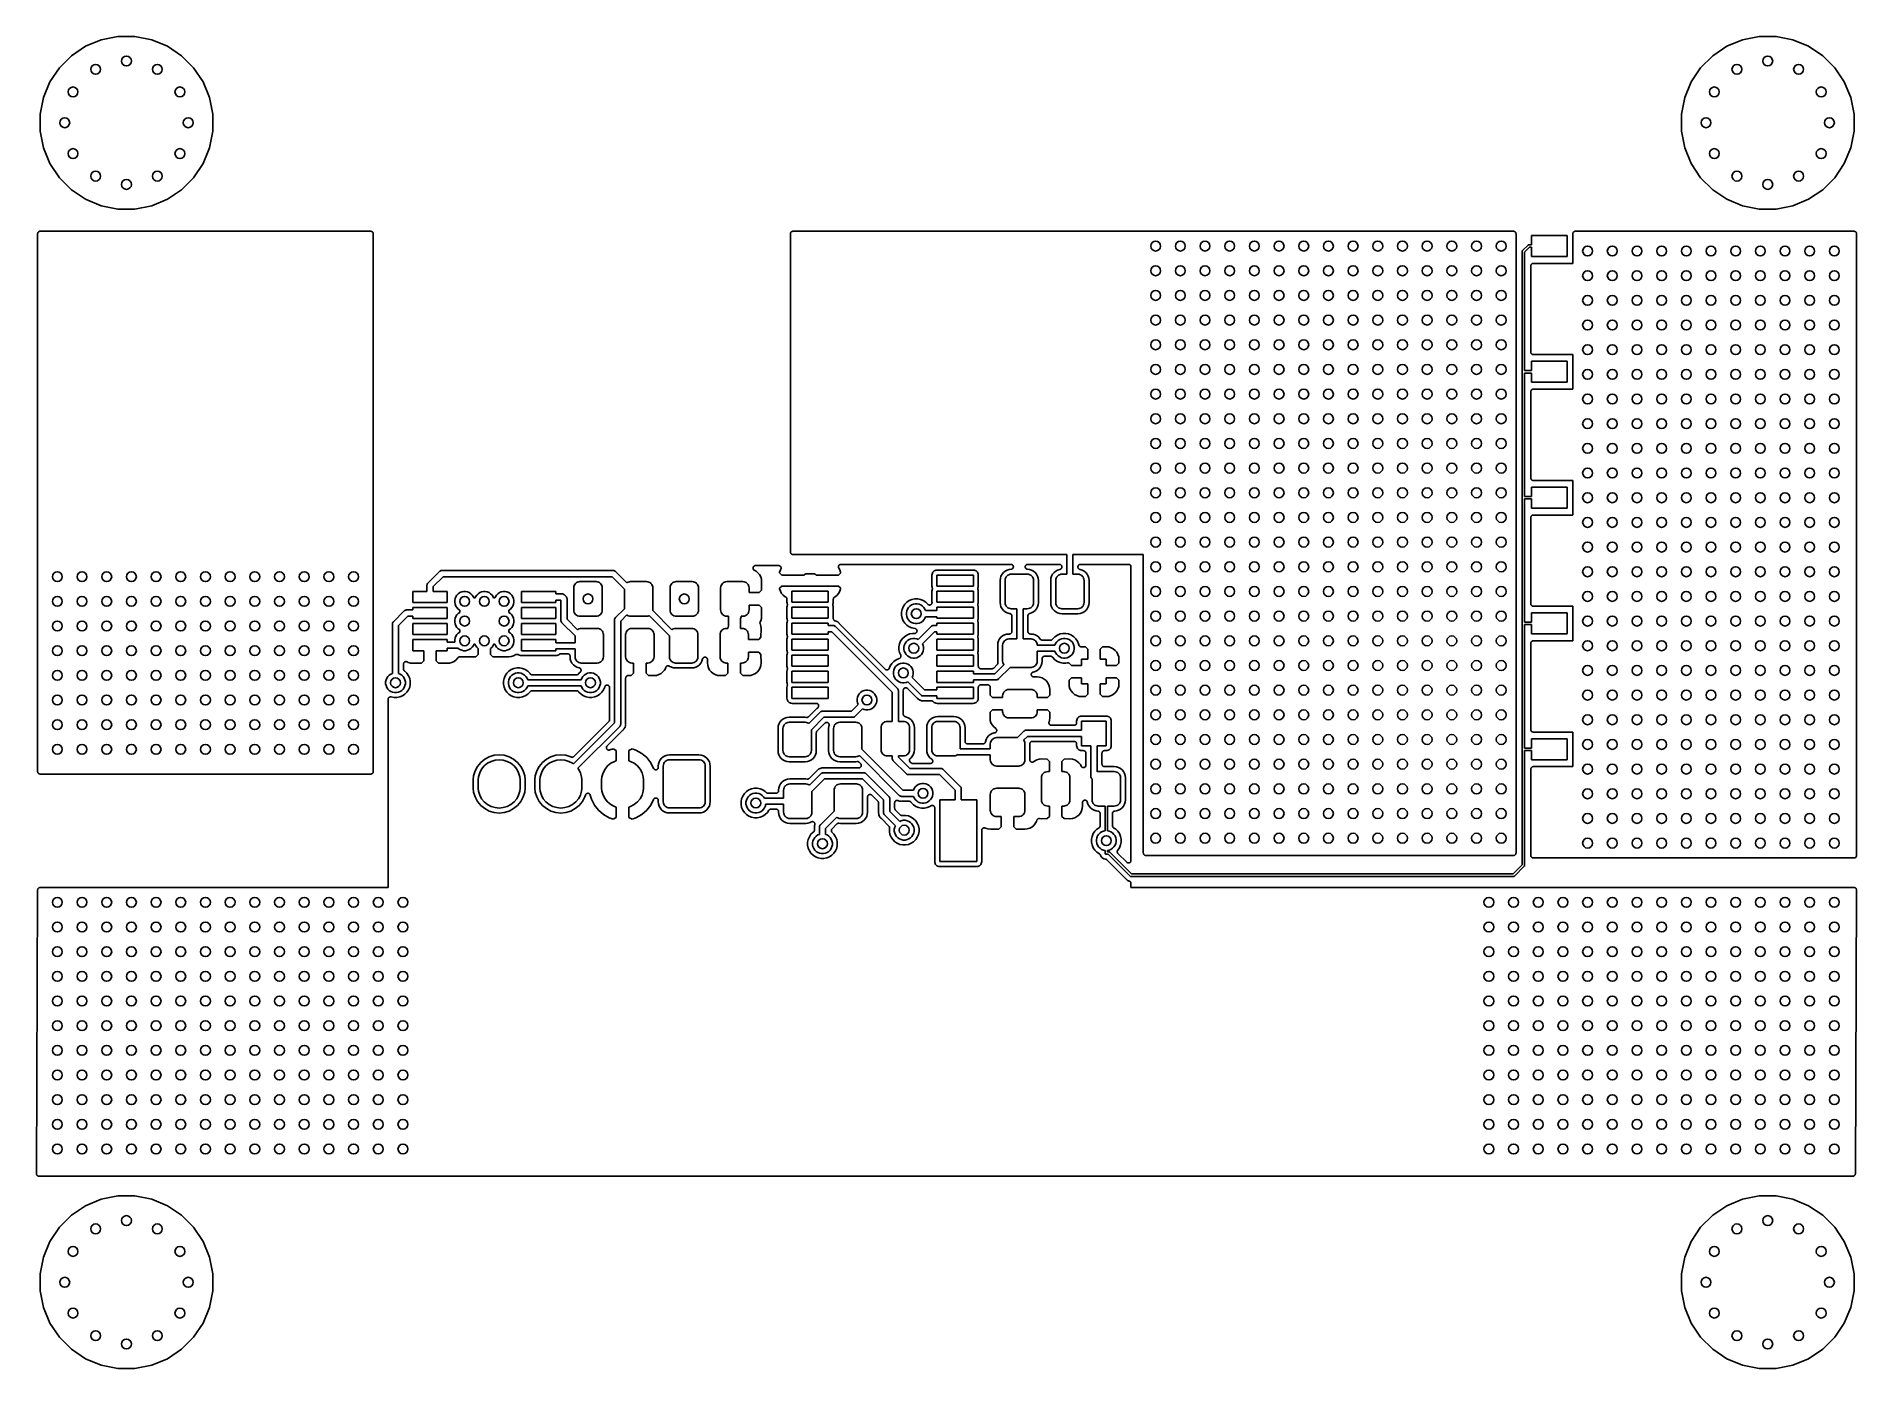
# Model space of a CAD drawing. Extents: x 73.2 to 146.9, y -82.5 to -28.5.
import ezdxf

# ---------------------------------------------------------------- set-up
doc = ezdxf.new("R2010")
doc.units = 0
doc.header["$MEASUREMENT"] = 0
doc.layers.add('BLACK', color=7, linetype='CONTINUOUS')

msp = doc.modelspace()

# ---------------------------------------------------------------- linework, layer by layer
at = {"layer": 'BLACK', "linetype": 'CONTINUOUS'}
for p, q in [((75.1421, -28.8983), (75.7791, -28.6345)), ((75.7791, -28.6345), (76.4553, -28.5)), ((76.4553, -28.5), (77.1447, -28.5)), ((77.1447, -28.5), (77.8209, -28.6345)), ((77.8209, -28.6345), (78.4579, -28.8983)), ((141.642, -28.8983), (142.279, -28.6345)), ((142.279, -28.6345), (142.955, -28.5)), ((142.955, -28.5), (143.645, -28.5)), ((143.645, -28.5), (144.321, -28.6345)), ((144.321, -28.6345), (144.958, -28.8983)), ((74.0814, -29.7689), (74.5689, -29.2814)), ((74.5689, -29.2814), (75.1421, -28.8983)), ((78.4579, -28.8983), (79.0311, -29.2814)), ((79.0311, -29.2814), (79.5186, -29.7689)), ((140.581, -29.7689), (141.069, -29.2814)), ((141.069, -29.2814), (141.642, -28.8983)), ((144.958, -28.8983), (145.531, -29.2814)), ((145.531, -29.2814), (146.019, -29.7689)), ((73.6983, -30.3421), (74.0814, -29.7689)), ((79.5186, -29.7689), (79.9017, -30.3421)), ((140.198, -30.3421), (140.581, -29.7689)), ((146.019, -29.7689), (146.402, -30.3421)), ((73.4345, -30.9791), (73.6983, -30.3421)), ((79.9017, -30.3421), (80.1655, -30.9791)), ((139.935, -30.9791), (140.198, -30.3421)), ((146.402, -30.3421), (146.665, -30.9791)), ((73.3, -31.6553), (73.4345, -30.9791)), ((73.3, -32.3447), (73.3, -31.6553)), ((80.1655, -30.9791), (80.3, -31.6553)), ((80.3, -31.6553), (80.3, -32.3447)), ((139.8, -31.6553), (139.935, -30.9791)), ((139.8, -32.3447), (139.8, -31.6553)), ((146.665, -30.9791), (146.8, -31.6553)), ((146.8, -31.6553), (146.8, -32.3447)), ((73.4345, -33.0209), (73.3, -32.3447)), ((80.3, -32.3447), (80.1655, -33.0209)), ((139.935, -33.0209), (139.8, -32.3447)), ((146.8, -32.3447), (146.665, -33.0209)), ((73.6983, -33.6579), (73.4345, -33.0209)), ((80.1655, -33.0209), (79.9017, -33.6579)), ((140.198, -33.6579), (139.935, -33.0209)), ((146.665, -33.0209), (146.402, -33.6579)), ((74.0814, -34.2311), (73.6983, -33.6579)), ((79.9017, -33.6579), (79.5186, -34.2311)), ((140.581, -34.2311), (140.198, -33.6579)), ((146.402, -33.6579), (146.019, -34.2311)), ((74.5689, -34.7186), (74.0814, -34.2311)), ((79.5186, -34.2311), (79.0311, -34.7186)), ((141.069, -34.7186), (140.581, -34.2311)), ((146.019, -34.2311), (145.531, -34.7186)), ((75.1421, -35.1017), (74.5689, -34.7186)), ((75.7791, -35.3655), (75.1421, -35.1017)), ((76.4553, -35.5), (75.7791, -35.3655)), ((77.8209, -35.3655), (77.1447, -35.5)), ((78.4579, -35.1017), (77.8209, -35.3655)), ((79.0311, -34.7186), (78.4579, -35.1017)), ((141.642, -35.1017), (141.069, -34.7186)), ((142.279, -35.3655), (141.642, -35.1017)), ((142.955, -35.5), (142.279, -35.3655)), ((144.321, -35.3655), (143.645, -35.5)), ((144.958, -35.1017), (144.321, -35.3655)), ((145.531, -34.7186), (144.958, -35.1017)), ((77.1447, -35.5), (76.4553, -35.5)), ((143.645, -35.5), (142.955, -35.5)), ((73.2, -36.4986), (73.2011, -36.4893)), ((73.2, -36.4993), (73.2, -36.4986)), ((73.2, -36.5), (73.2, -36.4993)), ((73.2, -36.4993), (73.2, -36.4993)), ((73.2, -36.4993), (73.2, -36.4993)), ((73.2, -58.3), (73.2, -36.5)), ((73.2011, -36.4893), (73.202, -36.4799)), ((73.202, -36.4799), (73.2021, -36.4796)), ((73.2021, -36.4796), (73.2022, -36.4792)), ((73.2022, -36.4792), (73.205, -36.4702)), ((73.205, -36.4702), (73.2078, -36.4612)), ((73.2078, -36.4612), (73.208, -36.4609)), ((73.208, -36.4609), (73.2081, -36.4606)), ((73.2081, -36.4606), (73.2126, -36.4523)), ((73.2126, -36.4523), (73.2171, -36.4441)), ((73.2171, -36.4441), (73.2173, -36.4438)), ((73.2173, -36.4438), (73.2175, -36.4435)), ((73.2175, -36.4435), (73.2235, -36.4363)), ((73.2235, -36.4363), (73.2295, -36.429)), ((73.2295, -36.429), (73.2298, -36.4288)), ((73.2298, -36.4288), (73.23, -36.4286)), ((73.23, -36.4286), (73.2373, -36.4227)), ((73.2373, -36.4227), (73.2447, -36.4167)), ((73.2447, -36.4167), (73.245, -36.4165)), ((73.245, -36.4165), (73.2452, -36.4163)), ((73.2452, -36.4163), (73.2535, -36.412)), ((73.2535, -36.412), (73.2619, -36.4075)), ((73.2619, -36.4075), (73.2622, -36.4074)), ((73.2622, -36.4074), (73.2625, -36.4073)), ((73.2625, -36.4073), (73.2715, -36.4046)), ((73.2715, -36.4046), (73.2806, -36.4019)), ((73.2806, -36.4019), (73.2809, -36.4019)), ((73.2809, -36.4019), (73.2813, -36.4018)), ((73.2813, -36.4018), (73.2907, -36.4009)), ((73.2907, -36.4009), (73.3, -36.4)), ((73.3, -36.4), (86.7, -36.4)), ((86.7, -36.4), (86.7007, -36.4)), ((86.7007, -36.4), (86.7007, -36.4)), ((86.7007, -36.4), (86.7007, -36.4)), ((86.7007, -36.4), (86.7014, -36.4)), ((86.7014, -36.4), (86.7107, -36.4011)), ((86.7107, -36.4011), (86.7201, -36.402)), ((86.7201, -36.402), (86.7204, -36.4021)), ((86.7204, -36.4021), (86.7208, -36.4022)), ((86.7208, -36.4022), (86.7298, -36.405)), ((86.7298, -36.405), (86.7388, -36.4078)), ((86.7388, -36.4078), (86.7391, -36.408)), ((86.7391, -36.408), (86.7394, -36.4081)), ((86.7394, -36.4081), (86.7477, -36.4126)), ((86.7477, -36.4126), (86.7559, -36.4171)), ((86.7559, -36.4171), (86.7562, -36.4173)), ((86.7562, -36.4173), (86.7565, -36.4175)), ((86.7565, -36.4175), (86.7637, -36.4235)), ((86.7637, -36.4235), (86.771, -36.4295)), ((86.771, -36.4295), (86.7712, -36.4298)), ((86.7712, -36.4298), (86.7714, -36.43)), ((86.7714, -36.43), (86.7773, -36.4373)), ((86.7773, -36.4373), (86.7833, -36.4447)), ((86.7833, -36.4447), (86.7835, -36.445)), ((86.7835, -36.445), (86.7837, -36.4452)), ((86.7837, -36.4452), (86.788, -36.4535)), ((86.788, -36.4535), (86.7925, -36.4619)), ((86.7925, -36.4619), (86.7926, -36.4622)), ((86.7926, -36.4622), (86.7927, -36.4625)), ((86.7927, -36.4625), (86.7954, -36.4715)), ((86.7954, -36.4715), (86.7981, -36.4806)), ((86.7981, -36.4806), (86.7981, -36.4809)), ((86.7981, -36.4809), (86.7982, -36.4813)), ((86.7982, -36.4813), (86.7991, -36.4907)), ((86.7991, -36.4907), (86.8, -36.5)), ((86.8, -36.5), (86.8, -58.3)), ((103.7, -36.4986), (103.701, -36.4893)), ((103.7, -36.4993), (103.7, -36.4986)), ((103.7, -36.5), (103.7, -36.4993)), ((103.7, -36.4993), (103.7, -36.4993)), ((103.7, -36.4993), (103.7, -36.4993)), ((103.7, -49.4), (103.7, -36.5)), ((103.701, -36.4893), (103.702, -36.4799)), ((103.702, -36.4792), (103.705, -36.4702)), ((103.702, -36.4796), (103.702, -36.4792)), ((103.702, -36.4799), (103.702, -36.4796)), ((103.705, -36.4702), (103.708, -36.4612)), ((103.708, -36.4606), (103.713, -36.4523)), ((103.708, -36.4609), (103.708, -36.4606)), ((103.708, -36.4612), (103.708, -36.4609)), ((103.713, -36.4523), (103.717, -36.4441)), ((103.717, -36.4435), (103.724, -36.4363)), ((103.717, -36.4438), (103.717, -36.4435)), ((103.717, -36.4441), (103.717, -36.4438)), ((103.724, -36.4363), (103.73, -36.429)), ((103.73, -36.4286), (103.737, -36.4227)), ((103.73, -36.4288), (103.73, -36.4286)), ((103.73, -36.429), (103.73, -36.4288)), ((103.737, -36.4227), (103.745, -36.4167)), ((103.745, -36.4163), (103.754, -36.412)), ((103.745, -36.4165), (103.745, -36.4163)), ((103.745, -36.4167), (103.745, -36.4165)), ((103.754, -36.412), (103.762, -36.4075)), ((103.762, -36.4074), (103.763, -36.4073)), ((103.762, -36.4075), (103.762, -36.4074)), ((103.763, -36.4073), (103.772, -36.4046)), ((103.772, -36.4046), (103.781, -36.4019)), ((103.781, -36.4018), (103.791, -36.4009)), ((103.781, -36.4019), (103.781, -36.4018)), ((103.781, -36.4019), (103.781, -36.4019)), ((103.791, -36.4009), (103.8, -36.4)), ((103.8, -36.4), (133, -36.4)), ((133, -36.4), (133.001, -36.4)), ((133.001, -36.4), (133.001, -36.4)), ((133.001, -36.4), (133.001, -36.4)), ((133.001, -36.4), (133.001, -36.4)), ((133.001, -36.4), (133.011, -36.4011)), ((133.011, -36.4011), (133.02, -36.402)), ((133.02, -36.402), (133.02, -36.4021)), ((133.02, -36.4021), (133.021, -36.4022)), ((133.021, -36.4022), (133.03, -36.405)), ((133.03, -36.405), (133.039, -36.4078)), ((133.039, -36.4078), (133.039, -36.408)), ((133.039, -36.408), (133.039, -36.4081)), ((133.039, -36.4081), (133.048, -36.4126)), ((133.048, -36.4126), (133.056, -36.4171)), ((133.056, -36.4171), (133.056, -36.4173)), ((133.056, -36.4173), (133.056, -36.4175)), ((133.056, -36.4175), (133.064, -36.4235)), ((133.064, -36.4235), (133.071, -36.4295)), ((133.071, -36.4295), (133.071, -36.4298)), ((133.071, -36.4298), (133.071, -36.43)), ((133.071, -36.43), (133.077, -36.4373)), ((133.077, -36.4373), (133.083, -36.4447)), ((133.083, -36.4447), (133.083, -36.445)), ((133.083, -36.445), (133.084, -36.4452)), ((133.084, -36.4452), (133.088, -36.4535)), ((133.088, -36.4535), (133.092, -36.4619)), ((133.092, -36.4619), (133.093, -36.4622)), ((133.093, -36.4622), (133.093, -36.4625)), ((133.093, -36.4625), (133.095, -36.4715)), ((133.095, -36.4715), (133.098, -36.4806)), ((133.098, -36.4806), (133.098, -36.4809)), ((133.098, -36.4809), (133.098, -36.4813)), ((133.098, -36.4813), (133.099, -36.4907)), ((133.099, -36.4907), (133.1, -36.5)), ((133.1, -36.5), (133.1, -61.6)), ((133.725, -36.945), (133.725, -36.57)), ((133.725, -36.57), (135.175, -36.57)), ((135.175, -36.57), (135.175, -37.42)), ((135.4, -36.4986), (135.401, -36.4893)), ((135.4, -36.4993), (135.4, -36.4986)), ((135.4, -36.5), (135.4, -36.4993)), ((135.4, -36.4993), (135.4, -36.4993)), ((135.4, -36.4993), (135.4, -36.4993)), ((135.4, -37.6951), (135.4, -36.5)), ((135.401, -36.4893), (135.402, -36.4799)), ((135.402, -36.4792), (135.405, -36.4702)), ((135.402, -36.4796), (135.402, -36.4792)), ((135.402, -36.4799), (135.402, -36.4796)), ((135.405, -36.4702), (135.408, -36.4612)), ((135.408, -36.4606), (135.413, -36.4523)), ((135.408, -36.4609), (135.408, -36.4606)), ((135.408, -36.4612), (135.408, -36.4609)), ((135.413, -36.4523), (135.417, -36.4441)), ((135.417, -36.4435), (135.424, -36.4363)), ((135.417, -36.4438), (135.417, -36.4435)), ((135.417, -36.4441), (135.417, -36.4438)), ((135.424, -36.4363), (135.43, -36.429)), ((135.43, -36.4286), (135.437, -36.4227)), ((135.43, -36.4288), (135.43, -36.4286)), ((135.43, -36.429), (135.43, -36.4288)), ((135.437, -36.4227), (135.445, -36.4167)), ((135.445, -36.4163), (135.454, -36.412)), ((135.445, -36.4165), (135.445, -36.4163)), ((135.445, -36.4167), (135.445, -36.4165)), ((135.454, -36.412), (135.462, -36.4075)), ((135.462, -36.4074), (135.463, -36.4073)), ((135.462, -36.4075), (135.462, -36.4074)), ((135.463, -36.4073), (135.472, -36.4046)), ((135.472, -36.4046), (135.481, -36.4019)), ((135.481, -36.4018), (135.491, -36.4009)), ((135.481, -36.4019), (135.481, -36.4018)), ((135.481, -36.4019), (135.481, -36.4019)), ((135.491, -36.4009), (135.5, -36.4)), ((135.5, -36.4), (146.8, -36.4)), ((146.8, -36.4), (146.801, -36.4)), ((146.801, -36.4), (146.801, -36.4)), ((146.801, -36.4), (146.801, -36.4)), ((146.801, -36.4), (146.801, -36.4)), ((146.801, -36.4), (146.811, -36.4011)), ((146.811, -36.4011), (146.82, -36.402)), ((146.82, -36.402), (146.82, -36.4021)), ((146.82, -36.4021), (146.821, -36.4022)), ((146.821, -36.4022), (146.83, -36.405)), ((146.83, -36.405), (146.839, -36.4078)), ((146.839, -36.4078), (146.839, -36.408)), ((146.839, -36.408), (146.839, -36.4081)), ((146.839, -36.4081), (146.848, -36.4126)), ((146.848, -36.4126), (146.856, -36.4171)), ((146.856, -36.4171), (146.856, -36.4173)), ((146.856, -36.4173), (146.856, -36.4175)), ((146.856, -36.4175), (146.864, -36.4235)), ((146.864, -36.4235), (146.871, -36.4295)), ((146.871, -36.4295), (146.871, -36.4298)), ((146.871, -36.4298), (146.871, -36.43)), ((146.871, -36.43), (146.877, -36.4373)), ((146.877, -36.4373), (146.883, -36.4447)), ((146.883, -36.4447), (146.883, -36.445)), ((146.883, -36.445), (146.884, -36.4452)), ((146.884, -36.4452), (146.888, -36.4535)), ((146.888, -36.4535), (146.892, -36.4619)), ((146.892, -36.4619), (146.893, -36.4622)), ((146.893, -36.4622), (146.893, -36.4625)), ((146.893, -36.4625), (146.895, -36.4715)), ((146.895, -36.4715), (146.898, -36.4806)), ((146.898, -36.4806), (146.898, -36.4809)), ((146.898, -36.4809), (146.898, -36.4813)), ((146.898, -36.4813), (146.899, -36.4907)), ((146.899, -36.4907), (146.9, -36.5)), ((146.9, -36.5), (146.9, -61.7)), ((133.35, -37.2176), (133.351, -37.2102)), ((133.35, -37.22), (133.35, -37.2176)), ((133.35, -37.2224), (133.35, -37.22)), ((133.35, -42.0975), (133.35, -37.2224)), ((133.351, -37.2102), (133.354, -37.2008)), ((133.354, -37.2008), (133.356, -37.1967)), ((133.356, -37.1967), (133.358, -37.1921)), ((133.358, -37.1921), (133.361, -37.1887)), ((133.361, -37.1887), (133.364, -37.1845)), ((133.364, -37.1845), (133.366, -37.1829)), ((133.366, -37.1829), (133.588, -36.9614)), ((133.646, -37.045), (133.45, -37.2407)), ((133.45, -37.2407), (133.45, -42.045)), ((133.588, -36.9614), (133.589, -36.9595)), ((133.589, -36.9595), (133.591, -36.9579)), ((133.591, -36.9579), (133.597, -36.9532)), ((133.597, -36.9532), (133.602, -36.9507)), ((133.602, -36.9507), (133.606, -36.9486)), ((133.606, -36.9486), (133.615, -36.9457)), ((133.615, -36.9457), (133.623, -36.945)), ((133.623, -36.945), (133.625, -36.9448)), ((133.623, -36.945), (133.623, -36.945)), ((133.625, -36.9448), (133.627, -36.945)), ((133.627, -36.945), (133.725, -36.945)), ((133.725, -37.045), (133.646, -37.045)), ((133.725, -37.42), (133.725, -37.045)), ((135.175, -37.42), (133.725, -37.42)), ((133.7, -37.7986), (133.701, -37.7893)), ((133.7, -37.7993), (133.7, -37.7986)), ((133.7, -37.8), (133.7, -37.7993)), ((133.7, -37.7993), (133.7, -37.7993)), ((133.7, -37.7993), (133.7, -37.7993)), ((133.7, -41.3), (133.7, -37.8)), ((133.701, -37.7893), (133.702, -37.7799)), ((133.702, -37.7792), (133.705, -37.7702)), ((133.702, -37.7796), (133.702, -37.7792)), ((133.702, -37.7799), (133.702, -37.7796)), ((133.705, -37.7702), (133.708, -37.7612)), ((133.708, -37.7606), (133.713, -37.7523)), ((133.708, -37.7609), (133.708, -37.7606)), ((133.708, -37.7612), (133.708, -37.7609)), ((133.713, -37.7523), (133.717, -37.7441)), ((133.717, -37.7435), (133.724, -37.7363)), ((133.717, -37.7438), (133.717, -37.7435)), ((133.717, -37.7441), (133.717, -37.7438)), ((133.724, -37.7363), (133.73, -37.729)), ((133.73, -37.7286), (133.737, -37.7227)), ((133.73, -37.7288), (133.73, -37.7286)), ((133.73, -37.729), (133.73, -37.7288)), ((133.737, -37.7227), (133.745, -37.7167)), ((133.745, -37.7163), (133.754, -37.712)), ((133.745, -37.7165), (133.745, -37.7163)), ((133.745, -37.7167), (133.745, -37.7165)), ((133.754, -37.712), (133.762, -37.7075)), ((133.762, -37.7074), (133.763, -37.7073)), ((133.762, -37.7075), (133.762, -37.7074)), ((133.763, -37.7073), (133.772, -37.7046)), ((133.772, -37.7046), (133.781, -37.7019)), ((133.781, -37.7018), (133.791, -37.7009)), ((133.781, -37.7019), (133.781, -37.7018)), ((133.781, -37.7019), (133.781, -37.7019)), ((133.791, -37.7009), (133.8, -37.7)), ((133.8, -37.7), (135.395, -37.7)), ((135.395, -37.7), (135.4, -37.6996)), ((135.4, -37.6996), (135.4, -37.6951)), ((133.701, -41.3093), (133.7, -41.3)), ((133.702, -41.3187), (133.701, -41.3093)), ((133.702, -41.3191), (133.702, -41.3187)), ((133.702, -41.3194), (133.702, -41.3191)), ((133.705, -41.3285), (133.702, -41.3194)), ((133.707, -41.3375), (133.705, -41.3285)), ((133.707, -41.3378), (133.707, -41.3375)), ((133.708, -41.3381), (133.707, -41.3378)), ((133.712, -41.3465), (133.708, -41.3381)), ((133.716, -41.3548), (133.712, -41.3465)), ((133.717, -41.355), (133.716, -41.3548)), ((133.717, -41.3553), (133.717, -41.355)), ((133.723, -41.3626), (133.717, -41.3553)), ((133.729, -41.37), (133.723, -41.3626)), ((133.725, -42.045), (133.725, -41.67)), ((133.725, -41.67), (135.175, -41.67)), ((133.729, -41.3702), (133.729, -41.37)), ((133.729, -41.3705), (133.729, -41.3702)), ((133.736, -41.3765), (133.729, -41.3705)), ((133.744, -41.3825), (133.736, -41.3765)), ((133.744, -41.3827), (133.744, -41.3825)), ((133.744, -41.3829), (133.744, -41.3827)), ((133.752, -41.3874), (133.744, -41.3829)), ((133.761, -41.3919), (133.752, -41.3874)), ((133.761, -41.392), (133.761, -41.3919)), ((133.761, -41.3922), (133.761, -41.392)), ((133.77, -41.395), (133.761, -41.3922)), ((133.779, -41.3978), (133.77, -41.395)), ((133.78, -41.3979), (133.779, -41.3978)), ((133.78, -41.398), (133.78, -41.3979)), ((133.789, -41.3989), (133.78, -41.398)), ((133.799, -41.4), (133.789, -41.3989)), ((133.8, -41.4), (133.799, -41.4)), ((133.799, -41.4), (133.799, -41.4)), ((133.799, -41.4), (133.799, -41.4)), ((133.799, -41.4), (133.799, -41.4)), ((135.395, -41.4), (133.8, -41.4)), ((135.175, -41.67), (135.175, -42.52)), ((135.4, -41.4004), (135.395, -41.4)), ((135.4, -41.4049), (135.4, -41.4004)), ((135.4, -42.7951), (135.4, -41.4049)), ((133.35, -42.0976), (133.35, -42.0975)), ((133.35, -42.1), (133.35, -42.0976)), ((133.35, -42.1024), (133.35, -42.1)), ((133.35, -47.1975), (133.35, -42.1024)), ((133.45, -42.045), (133.725, -42.045)), ((133.725, -42.145), (133.45, -42.145)), ((133.45, -42.145), (133.45, -47.145)), ((133.725, -42.52), (133.725, -42.145)), ((135.175, -42.52), (133.725, -42.52)), ((133.7, -42.8986), (133.701, -42.8893)), ((133.7, -42.8993), (133.7, -42.8986)), ((133.7, -42.9), (133.7, -42.8993)), ((133.7, -42.8993), (133.7, -42.8993)), ((133.7, -42.8993), (133.7, -42.8993)), ((133.7, -46.4), (133.7, -42.9)), ((133.701, -42.8893), (133.702, -42.8799)), ((133.702, -42.8792), (133.705, -42.8702)), ((133.702, -42.8796), (133.702, -42.8792)), ((133.702, -42.8799), (133.702, -42.8796)), ((133.705, -42.8702), (133.708, -42.8612)), ((133.708, -42.8606), (133.713, -42.8523)), ((133.708, -42.8609), (133.708, -42.8606)), ((133.708, -42.8612), (133.708, -42.8609)), ((133.713, -42.8523), (133.717, -42.8441)), ((133.717, -42.8435), (133.724, -42.8363)), ((133.717, -42.8438), (133.717, -42.8435)), ((133.717, -42.8441), (133.717, -42.8438)), ((133.724, -42.8363), (133.73, -42.829)), ((133.73, -42.8286), (133.737, -42.8227)), ((133.73, -42.8288), (133.73, -42.8286)), ((133.73, -42.829), (133.73, -42.8288)), ((133.737, -42.8227), (133.745, -42.8167)), ((133.745, -42.8163), (133.754, -42.812)), ((133.745, -42.8165), (133.745, -42.8163)), ((133.745, -42.8167), (133.745, -42.8165)), ((133.754, -42.812), (133.762, -42.8075)), ((133.762, -42.8074), (133.763, -42.8073)), ((133.762, -42.8075), (133.762, -42.8074)), ((133.763, -42.8073), (133.772, -42.8046)), ((133.772, -42.8046), (133.781, -42.8019)), ((133.781, -42.8018), (133.791, -42.8009)), ((133.781, -42.8019), (133.781, -42.8018)), ((133.781, -42.8019), (133.781, -42.8019)), ((133.791, -42.8009), (133.8, -42.8)), ((133.8, -42.8), (135.395, -42.8)), ((135.395, -42.8), (135.4, -42.7996)), ((135.4, -42.7996), (135.4, -42.7951)), ((133.701, -46.4093), (133.7, -46.4)), ((133.702, -46.4187), (133.701, -46.4093)), ((133.702, -46.4191), (133.702, -46.4187)), ((133.702, -46.4194), (133.702, -46.4191)), ((133.705, -46.4285), (133.702, -46.4194)), ((133.707, -46.4375), (133.705, -46.4285)), ((133.707, -46.4378), (133.707, -46.4375)), ((133.708, -46.4381), (133.707, -46.4378)), ((133.712, -46.4465), (133.708, -46.4381)), ((133.716, -46.4548), (133.712, -46.4465)), ((133.717, -46.455), (133.716, -46.4548)), ((133.717, -46.4553), (133.717, -46.455)), ((133.723, -46.4626), (133.717, -46.4553)), ((133.35, -47.1976), (133.35, -47.1975)), ((133.35, -47.2), (133.35, -47.1976)), ((133.45, -47.145), (133.725, -47.145)), ((133.729, -46.47), (133.723, -46.4626)), ((133.725, -47.145), (133.725, -46.77)), ((133.725, -46.77), (135.175, -46.77)), ((133.729, -46.4702), (133.729, -46.47)), ((133.729, -46.4705), (133.729, -46.4702)), ((133.736, -46.4765), (133.729, -46.4705)), ((133.744, -46.4825), (133.736, -46.4765)), ((133.744, -46.4827), (133.744, -46.4825)), ((133.744, -46.4829), (133.744, -46.4827)), ((133.752, -46.4874), (133.744, -46.4829)), ((133.761, -46.4919), (133.752, -46.4874)), ((133.761, -46.492), (133.761, -46.4919)), ((133.761, -46.4922), (133.761, -46.492)), ((133.77, -46.495), (133.761, -46.4922)), ((133.779, -46.4978), (133.77, -46.495)), ((133.78, -46.4979), (133.779, -46.4978)), ((133.78, -46.498), (133.78, -46.4979)), ((133.789, -46.4989), (133.78, -46.498)), ((133.799, -46.5), (133.789, -46.4989)), ((133.8, -46.5), (133.799, -46.5)), ((133.799, -46.5), (133.799, -46.5)), ((133.799, -46.5), (133.799, -46.5)), ((133.799, -46.5), (133.799, -46.5)), ((135.395, -46.5), (133.8, -46.5)), ((135.175, -46.77), (135.175, -47.62)), ((135.4, -46.5004), (135.395, -46.5)), ((135.4, -46.5049), (135.4, -46.5004)), ((135.4, -47.8951), (135.4, -46.5049)), ((133.35, -47.2024), (133.35, -47.2)), ((133.35, -52.2975), (133.35, -47.2024)), ((133.725, -47.245), (133.45, -47.245)), ((133.45, -47.245), (133.45, -52.245)), ((133.717, -47.9435), (133.724, -47.9363)), ((133.724, -47.9363), (133.73, -47.929)), ((133.725, -47.62), (133.725, -47.245)), ((135.175, -47.62), (133.725, -47.62)), ((133.73, -47.9286), (133.737, -47.9227)), ((133.73, -47.9288), (133.73, -47.9286)), ((133.73, -47.929), (133.73, -47.9288)), ((133.737, -47.9227), (133.745, -47.9167)), ((133.745, -47.9163), (133.754, -47.912)), ((133.745, -47.9165), (133.745, -47.9163)), ((133.745, -47.9167), (133.745, -47.9165)), ((133.754, -47.912), (133.762, -47.9075)), ((133.762, -47.9074), (133.763, -47.9073)), ((133.762, -47.9075), (133.762, -47.9074)), ((133.763, -47.9073), (133.772, -47.9046)), ((133.772, -47.9046), (133.781, -47.9019)), ((133.781, -47.9018), (133.791, -47.9009)), ((133.781, -47.9019), (133.781, -47.9018)), ((133.781, -47.9019), (133.781, -47.9019)), ((133.791, -47.9009), (133.8, -47.9)), ((133.8, -47.9), (135.395, -47.9)), ((135.395, -47.9), (135.4, -47.8996)), ((135.4, -47.8996), (135.4, -47.8951)), ((133.7, -47.9986), (133.701, -47.9893)), ((133.7, -47.9993), (133.7, -47.9986)), ((133.7, -48), (133.7, -47.9993)), ((133.7, -47.9993), (133.7, -47.9993)), ((133.7, -47.9993), (133.7, -47.9993)), ((133.7, -51.5), (133.7, -48)), ((133.701, -47.9893), (133.702, -47.9799)), ((133.702, -47.9792), (133.705, -47.9702)), ((133.702, -47.9796), (133.702, -47.9792)), ((133.702, -47.9799), (133.702, -47.9796)), ((133.705, -47.9702), (133.708, -47.9612)), ((133.708, -47.9606), (133.713, -47.9523)), ((133.708, -47.9609), (133.708, -47.9606)), ((133.708, -47.9612), (133.708, -47.9609)), ((133.713, -47.9523), (133.717, -47.9441)), ((133.717, -47.9438), (133.717, -47.9435)), ((133.717, -47.9441), (133.717, -47.9438)), ((103.701, -49.4093), (103.7, -49.4)), ((103.702, -49.4187), (103.701, -49.4093)), ((89.5689, -50.15), (89.575, -50.1494)), ((89.575, -50.1494), (89.5811, -50.15)), ((96.5189, -50.15), (96.525, -50.1494)), ((96.525, -50.1494), (96.5311, -50.15)), ((102.186, -50.0393), (102.187, -50.0347)), ((102.186, -50.0443), (102.186, -50.0393)), ((102.186, -50.0493), (102.186, -50.0443)), ((102.186, -50.0541), (102.186, -50.0493)), ((102.186, -50.0588), (102.186, -50.0541)), ((102.187, -50.0637), (102.186, -50.0588)), ((102.187, -50.0347), (102.188, -50.0299)), ((102.188, -50.0687), (102.187, -50.0637)), ((102.188, -50.0299), (102.189, -50.0251)), ((102.189, -50.0733), (102.188, -50.0687)), ((102.189, -50.0251), (102.19, -50.0202)), ((102.19, -50.078), (102.189, -50.0733)), ((102.19, -50.0202), (102.192, -50.0158)), ((102.192, -50.0827), (102.19, -50.078)), ((102.192, -50.0158), (102.194, -50.0112)), ((102.193, -50.0875), (102.192, -50.0827)), ((102.195, -50.0917), (102.193, -50.0875)), ((102.194, -50.0112), (102.196, -50.0069)), ((102.197, -50.0961), (102.195, -50.0917)), ((102.196, -50.0069), (102.198, -50.0022)), ((102.2, -50.1003), (102.197, -50.0961)), ((102.198, -50.0022), (102.201, -49.9983)), ((102.202, -50.1048), (102.2, -50.1003)), ((102.201, -49.9983), (102.203, -49.9941)), ((102.205, -50.1085), (102.202, -50.1048)), ((102.203, -49.9941), (102.206, -49.9902)), ((102.208, -50.1125), (102.205, -50.1085)), ((102.206, -49.9902), (102.209, -49.9861)), ((102.211, -50.1161), (102.208, -50.1125)), ((102.209, -49.9861), (102.212, -49.9827)), ((102.214, -50.12), (102.211, -50.1161)), ((102.212, -49.9827), (102.215, -49.979)), ((102.218, -50.123), (102.214, -50.12)), ((102.215, -49.979), (102.219, -49.9759)), ((102.221, -50.1265), (102.218, -50.123)), ((102.219, -49.9759), (102.223, -49.9724)), ((102.225, -50.1293), (102.221, -50.1265)), ((102.223, -49.9724), (102.227, -49.9697)), ((102.229, -50.1325), (102.225, -50.1293)), ((102.227, -49.9697), (102.23, -49.9667)), ((102.234, -50.1348), (102.229, -50.1325)), ((102.23, -49.9667), (102.235, -49.9644)), ((102.237, -50.1375), (102.234, -50.1348)), ((102.235, -49.9644), (102.239, -49.9616)), ((102.239, -50.1382), (102.237, -50.1375)), ((102.239, -49.9616), (102.243, -49.9598)), ((102.309, -50.1756), (102.239, -50.1382)), ((102.243, -49.9598), (102.248, -49.9575)), ((102.248, -49.9575), (102.252, -49.9561)), ((102.252, -49.9561), (102.257, -49.9542)), ((102.257, -49.9542), (102.262, -49.9533)), ((102.262, -49.9533), (102.266, -49.9519)), ((102.266, -49.9519), (102.271, -49.9514)), ((102.271, -49.9514), (102.276, -49.9505)), ((102.276, -49.9505), (102.281, -49.9505)), ((102.281, -49.9505), (102.286, -49.95)), ((102.286, -49.95), (103.224, -49.95)), ((103.224, -49.95), (103.225, -49.95)), ((103.225, -49.95), (103.231, -49.9507)), ((103.231, -49.9507), (103.237, -49.9509)), ((103.237, -49.9509), (103.241, -49.9518)), ((103.241, -49.9518), (103.245, -49.9522)), ((103.245, -49.9522), (103.25, -49.954)), ((103.25, -49.954), (103.256, -49.9553)), ((103.256, -49.9553), (103.26, -49.9569)), ((103.26, -49.9569), (103.263, -49.9581)), ((103.263, -49.9581), (103.269, -49.9609)), ((103.296, -50.1259), (103.264, -50.222)), ((103.269, -49.9609), (103.274, -49.9634)), ((103.274, -49.9634), (103.277, -49.9656)), ((103.277, -49.9656), (103.281, -49.9675)), ((103.281, -49.9675), (103.285, -49.9713)), ((103.285, -49.9713), (103.29, -49.9747)), ((103.29, -49.9747), (103.292, -49.9775)), ((103.292, -49.9775), (103.295, -49.98)), ((103.295, -49.98), (103.299, -49.9846)), ((103.311, -50.0993), (103.296, -50.1259)), ((103.299, -49.9846), (103.303, -49.9889)), ((103.303, -49.9889), (103.305, -49.9922)), ((103.305, -49.9922), (103.308, -49.9952)), ((103.308, -49.9952), (103.31, -50.0005)), ((103.31, -50.0005), (103.314, -50.0055)), ((103.313, -50.0939), (103.311, -50.0993)), ((103.316, -50.0888), (103.313, -50.0939)), ((103.314, -50.0055), (103.315, -50.0091)), ((103.315, -50.0091), (103.317, -50.0125)), ((103.317, -50.085), (103.316, -50.0888)), ((103.317, -50.0125), (103.318, -50.0182)), ((103.319, -50.0815), (103.317, -50.085)), ((103.318, -50.0182), (103.321, -50.0237)), ((103.32, -50.0757), (103.319, -50.0815)), ((103.322, -50.0701), (103.32, -50.0757)), ((103.321, -50.0237), (103.321, -50.0275)), ((103.321, -50.0275), (103.322, -50.0313)), ((103.322, -50.0313), (103.323, -50.0371)), ((103.323, -50.0625), (103.322, -50.0662)), ((103.322, -50.0662), (103.322, -50.0701)), ((103.323, -50.0371), (103.324, -50.0429)), ((103.324, -50.0507), (103.323, -50.0566)), ((103.323, -50.0566), (103.323, -50.0625)), ((103.324, -50.0429), (103.324, -50.0468)), ((103.324, -50.0468), (103.324, -50.0507)), ((103.702, -49.4191), (103.702, -49.4187)), ((103.702, -49.4194), (103.702, -49.4191)), ((103.705, -49.4285), (103.702, -49.4194)), ((103.707, -49.4375), (103.705, -49.4285)), ((103.707, -49.4378), (103.707, -49.4375)), ((103.708, -49.4381), (103.707, -49.4378)), ((103.712, -49.4465), (103.708, -49.4381)), ((103.716, -49.4548), (103.712, -49.4465)), ((103.717, -49.455), (103.716, -49.4548)), ((103.717, -49.4553), (103.717, -49.455)), ((103.723, -49.4626), (103.717, -49.4553)), ((103.729, -49.47), (103.723, -49.4626)), ((103.729, -49.4702), (103.729, -49.47)), ((103.729, -49.4705), (103.729, -49.4702)), ((103.736, -49.4765), (103.729, -49.4705)), ((103.744, -49.4825), (103.736, -49.4765)), ((103.744, -49.4827), (103.744, -49.4825)), ((103.744, -49.4829), (103.744, -49.4827)), ((103.752, -49.4874), (103.744, -49.4829)), ((103.761, -49.4919), (103.752, -49.4874)), ((103.761, -49.492), (103.761, -49.4919)), ((103.761, -49.4922), (103.761, -49.492)), ((103.77, -49.495), (103.761, -49.4922)), ((103.779, -49.4978), (103.77, -49.495)), ((103.78, -49.4979), (103.779, -49.4978)), ((103.78, -49.498), (103.78, -49.4979)), ((103.789, -49.4989), (103.78, -49.498)), ((103.799, -49.5), (103.789, -49.4989)), ((103.8, -49.5), (103.799, -49.5)), ((103.799, -49.5), (103.799, -49.5)), ((103.799, -49.5), (103.799, -49.5)), ((103.799, -49.5), (103.799, -49.5)), ((114.9, -49.5), (103.8, -49.5)), ((105.648, -49.9916), (105.649, -49.9858)), ((105.648, -49.9954), (105.648, -49.9916)), ((105.648, -49.9993), (105.648, -49.9954)), ((105.648, -50.0052), (105.648, -49.9993)), ((105.648, -50.0111), (105.648, -50.0052)), ((105.649, -50.0149), (105.648, -50.0111)), ((105.649, -49.9858), (105.65, -49.9799)), ((105.649, -50.0187), (105.649, -50.0149)), ((105.651, -50.0244), (105.649, -50.0187)), ((105.65, -49.9799), (105.651, -49.9762)), ((105.651, -49.9762), (105.652, -49.9724)), ((105.652, -50.0302), (105.651, -50.0244)), ((105.652, -49.9724), (105.654, -49.9669)), ((105.654, -50.0337), (105.652, -50.0302)), ((105.654, -49.9669), (105.655, -49.9612)), ((105.655, -50.0375), (105.654, -50.0337)), ((105.655, -49.9612), (105.657, -49.9578)), ((105.658, -50.0427), (105.655, -50.0375)), ((105.657, -49.9578), (105.659, -49.9542)), ((105.66, -50.0481), (105.658, -50.0427)), ((105.659, -49.9542), (105.662, -49.9493)), ((105.661, -50.0493), (105.66, -50.0481)), ((105.704, -50.1259), (105.661, -50.0493)), ((105.662, -49.9493), (105.665, -49.9441)), ((105.665, -49.9441), (105.667, -49.9411)), ((105.667, -49.9411), (105.669, -49.9378)), ((105.669, -49.9378), (105.673, -49.9336)), ((105.673, -49.9336), (105.677, -49.929)), ((105.677, -49.929), (105.68, -49.9266)), ((105.68, -49.9266), (105.683, -49.9238)), ((105.683, -49.9238), (105.688, -49.9204)), ((105.688, -49.9204), (105.692, -49.9167)), ((105.692, -49.9167), (105.696, -49.9149)), ((105.696, -49.9149), (105.699, -49.9127)), ((105.699, -49.9127), (105.704, -49.9103)), ((105.704, -49.9103), (105.71, -49.9075)), ((105.736, -50.222), (105.704, -50.1259)), ((105.71, -49.9075), (105.713, -49.9064)), ((105.713, -49.9064), (105.717, -49.9049)), ((105.717, -49.9049), (105.723, -49.9036)), ((105.723, -49.9036), (105.728, -49.9019)), ((105.728, -49.9019), (105.732, -49.9015)), ((105.732, -49.9015), (105.736, -49.9007)), ((105.736, -49.9007), (105.742, -49.9006)), ((105.742, -49.9006), (105.748, -49.9)), ((105.748, -49.9), (112.635, -49.9)), ((109.562, -50.1473), (109.527, -50.1659)), ((109.599, -50.1359), (109.562, -50.1473)), ((109.643, -50.1315), (109.599, -50.1359)), ((111.109, -50.1315), (109.643, -50.1315)), ((111.153, -50.1359), (111.109, -50.1315)), ((111.19, -50.1473), (111.153, -50.1359)), ((111.225, -50.1659), (111.19, -50.1473)), ((112.477, -50.1334), (112.399, -50.175)), ((112.562, -50.1077), (112.477, -50.1334)), ((112.645, -50.0995), (112.562, -50.1077)), ((112.635, -49.9), (112.637, -49.9)), ((112.637, -49.9), (112.641, -49.9006)), ((112.641, -49.9006), (112.646, -49.9006)), ((112.65, -50.0986), (112.645, -50.0995)), ((112.646, -49.9006), (112.651, -49.9016)), ((112.655, -50.0981), (112.65, -50.0986)), ((112.651, -49.9016), (112.656, -49.9022)), ((112.659, -50.0967), (112.655, -50.0981)), ((112.656, -49.9022), (112.661, -49.9037)), ((112.664, -50.0957), (112.659, -50.0967)), ((112.661, -49.9037), (112.665, -49.9047)), ((112.669, -50.0939), (112.664, -50.0957)), ((112.665, -49.9047), (112.67, -49.9066)), ((112.673, -50.0925), (112.669, -50.0939)), ((112.67, -49.9066), (112.675, -49.9081)), ((112.678, -50.0901), (112.673, -50.0925)), ((112.675, -49.9081), (112.679, -49.9104)), ((112.682, -50.0883), (112.678, -50.0901)), ((112.679, -49.9104), (112.683, -49.9123)), ((112.686, -50.0856), (112.682, -50.0883)), ((112.683, -49.9123), (112.687, -49.9151)), ((112.691, -50.0833), (112.686, -50.0856)), ((112.687, -49.9151), (112.692, -49.9175)), ((112.694, -50.0802), (112.691, -50.0833)), ((112.692, -49.9175), (112.695, -49.9206)), ((112.699, -50.0775), (112.694, -50.0802)), ((112.695, -49.9206), (112.7, -49.9234)), ((112.702, -50.074), (112.699, -50.0775)), ((112.7, -49.9234), (112.703, -49.9269)), ((112.706, -50.071), (112.702, -50.074)), ((112.703, -49.9269), (112.707, -49.93)), ((112.709, -50.0672), (112.706, -50.071)), ((112.707, -49.93), (112.71, -49.9338)), ((112.712, -50.0637), (112.709, -50.0672)), ((112.71, -49.9338), (112.713, -49.9373)), ((112.715, -50.0597), (112.712, -50.0637)), ((112.713, -49.9373), (112.716, -49.9414)), ((112.718, -50.0559), (112.715, -50.0597)), ((112.716, -49.9414), (112.719, -49.9452)), ((112.721, -50.0516), (112.718, -50.0559)), ((112.719, -49.9452), (112.721, -49.9496)), ((112.721, -49.9496), (112.724, -49.9536)), ((112.723, -50.0475), (112.721, -50.0516)), ((112.725, -50.043), (112.723, -50.0475)), ((112.724, -49.9536), (112.726, -49.9582)), ((112.727, -50.0388), (112.725, -50.043)), ((112.726, -49.9582), (112.728, -49.9625)), ((112.729, -50.0341), (112.727, -50.0388)), ((112.728, -49.9625), (112.729, -49.9672)), ((112.729, -49.9672), (112.731, -49.9717)), ((112.731, -50.0295), (112.729, -50.0341)), ((112.731, -49.9717), (112.732, -49.9765)), ((112.732, -50.0248), (112.731, -50.0295)), ((112.732, -49.9765), (112.733, -49.9813)), ((112.733, -50.0201), (112.732, -50.0248)), ((112.733, -49.9813), (112.734, -49.9861)), ((112.734, -50.0152), (112.733, -50.0201)), ((112.734, -49.9861), (112.735, -49.9909)), ((112.735, -50.0104), (112.734, -50.0152)), ((112.735, -49.9909), (112.735, -49.9958)), ((112.735, -49.9958), (112.735, -50.0007)), ((112.735, -50.0007), (112.735, -50.0055)), ((112.735, -50.0055), (112.735, -50.0104)), ((113.215, -49.9895), (113.216, -49.9847)), ((113.215, -49.9944), (113.215, -49.9895)), ((113.215, -49.9993), (113.215, -49.9944)), ((113.215, -50.0041), (113.215, -49.9993)), ((113.215, -50.009), (113.215, -50.0041)), ((113.216, -50.0138), (113.215, -50.009)), ((113.216, -49.9847), (113.217, -49.9799)), ((113.217, -50.0187), (113.216, -50.0138)), ((113.217, -49.9799), (113.218, -49.9752)), ((113.218, -50.0234), (113.217, -50.0187)), ((113.218, -49.9752), (113.219, -49.9704)), ((113.219, -50.0282), (113.218, -50.0234)), ((113.219, -49.9704), (113.221, -49.9659)), ((113.221, -50.0327), (113.219, -50.0282)), ((113.221, -49.9659), (113.223, -49.9612)), ((113.222, -50.0375), (113.221, -50.0327)), ((113.224, -50.0418), (113.222, -50.0375)), ((113.223, -49.9612), (113.225, -49.9569)), ((113.226, -50.0463), (113.224, -50.0418)), ((113.225, -49.9569), (113.227, -49.9524)), ((113.229, -50.0504), (113.226, -50.0463)), ((113.227, -49.9524), (113.23, -49.9484)), ((113.231, -50.0548), (113.229, -50.0504)), ((113.23, -49.9484), (113.232, -49.9441)), ((113.234, -50.0585), (113.231, -50.0548)), ((113.232, -49.9441), (113.235, -49.9403)), ((113.237, -50.0626), (113.234, -50.0585)), ((113.235, -49.9403), (113.238, -49.9362)), ((113.24, -50.0661), (113.237, -50.0626)), ((113.238, -49.9362), (113.241, -49.9328)), ((113.243, -50.07), (113.24, -50.0661)), ((113.241, -49.9328), (113.244, -49.929)), ((113.247, -50.0731), (113.243, -50.07)), ((113.244, -49.929), (113.248, -49.9259)), ((113.25, -50.0766), (113.247, -50.0731)), ((113.248, -49.9259), (113.252, -49.9225)), ((113.254, -50.0794), (113.25, -50.0766)), ((113.252, -49.9225), (113.256, -49.9198)), ((113.258, -50.0825), (113.254, -50.0794)), ((113.256, -49.9198), (113.259, -49.9167)), ((113.263, -50.0849), (113.258, -50.0825)), ((113.259, -49.9167), (113.264, -49.9144)), ((113.267, -50.0876), (113.263, -50.0849)), ((113.264, -49.9144), (113.268, -49.9117)), ((113.271, -50.0895), (113.267, -50.0876)), ((113.268, -49.9117), (113.272, -49.9098)), ((113.275, -50.0919), (113.271, -50.0895)), ((113.272, -49.9098), (113.277, -49.9075)), ((113.28, -50.0934), (113.275, -50.0919)), ((113.277, -49.9075), (113.281, -49.9061)), ((113.284, -50.0953), (113.28, -50.0934)), ((113.281, -49.9061), (113.286, -49.9043)), ((113.289, -50.0963), (113.284, -50.0953)), ((113.286, -49.9043), (113.291, -49.9033)), ((113.294, -50.0978), (113.289, -50.0963)), ((113.291, -49.9033), (113.295, -49.9019)), ((113.299, -50.0984), (113.294, -50.0978)), ((113.295, -49.9019), (113.3, -49.9014)), ((113.304, -50.0994), (113.299, -50.0984)), ((113.3, -49.9014), (113.305, -49.9005)), ((113.305, -50.0995), (113.304, -50.0994)), ((113.305, -49.9005), (113.31, -49.9005)), ((113.388, -50.1077), (113.305, -50.0995)), ((113.31, -49.9005), (113.315, -49.9)), ((113.315, -49.9), (114.6, -49.9)), ((113.473, -50.1334), (113.388, -50.1077)), ((113.551, -50.175), (113.473, -50.1334)), ((114.527, -50.1334), (114.449, -50.175)), ((114.614, -50.1071), (114.527, -50.1334)), ((114.6, -49.9), (114.601, -49.9)), ((114.601, -49.9), (114.601, -49.9)), ((114.601, -49.9), (114.601, -49.9)), ((114.601, -49.9), (114.601, -49.9)), ((114.601, -49.9), (114.611, -49.9011)), ((114.611, -49.9011), (114.62, -49.902)), ((114.619, -50.1066), (114.614, -50.107)), ((114.614, -50.107), (114.614, -50.1071)), ((114.624, -50.1051), (114.619, -50.1066)), ((114.62, -49.902), (114.62, -49.9021)), ((114.62, -49.9021), (114.621, -49.9022)), ((114.621, -49.9022), (114.63, -49.905)), ((114.629, -50.1041), (114.624, -50.1051)), ((114.633, -50.1024), (114.629, -50.1041)), ((114.63, -49.905), (114.639, -49.9078)), ((114.637, -50.1011), (114.633, -50.1024)), ((114.642, -50.0987), (114.637, -50.1011)), ((114.639, -49.9078), (114.639, -49.908)), ((114.639, -49.908), (114.639, -49.9081)), ((114.639, -49.9081), (114.648, -49.9126)), ((114.647, -50.0967), (114.642, -50.0987)), ((114.651, -50.0942), (114.647, -50.0967)), ((114.648, -49.9126), (114.656, -49.9171)), ((114.655, -50.0921), (114.651, -50.0942)), ((114.659, -50.0888), (114.655, -50.0921)), ((114.656, -49.9171), (114.656, -49.9173)), ((114.656, -49.9173), (114.656, -49.9175)), ((114.656, -49.9175), (114.664, -49.9235)), ((114.663, -50.0859), (114.659, -50.0888)), ((114.666, -50.0827), (114.663, -50.0859)), ((114.664, -49.9235), (114.671, -49.9295)), ((114.67, -50.0798), (114.666, -50.0827)), ((114.673, -50.0758), (114.67, -50.0798)), ((114.671, -49.9295), (114.671, -49.9298)), ((114.671, -49.9298), (114.671, -49.93)), ((114.671, -49.93), (114.677, -49.9373)), ((114.677, -50.0721), (114.673, -50.0758)), ((114.677, -49.9373), (114.683, -49.9447)), ((114.68, -50.0684), (114.677, -50.0721)), ((114.683, -50.0649), (114.68, -50.0684)), ((114.683, -49.9447), (114.683, -49.945)), ((114.683, -49.945), (114.684, -49.9452)), ((114.685, -50.0603), (114.683, -50.0649)), ((114.684, -49.9452), (114.688, -49.9535)), ((114.688, -50.0559), (114.685, -50.0603)), ((114.688, -49.9535), (114.692, -49.9619)), ((114.69, -50.0518), (114.688, -50.0559)), ((114.692, -50.0478), (114.69, -50.0518)), ((114.692, -49.9619), (114.693, -49.9622)), ((114.694, -50.0428), (114.692, -50.0478)), ((114.693, -49.9622), (114.693, -49.9625)), ((114.693, -49.9625), (114.695, -49.9715)), ((114.696, -50.0379), (114.694, -50.0428)), ((114.695, -49.9715), (114.698, -49.9806)), ((114.698, -50.0292), (114.696, -50.0335)), ((114.696, -50.0335), (114.696, -50.0379)), ((114.698, -49.9806), (114.698, -49.9809)), ((114.698, -49.9809), (114.698, -49.9813)), ((114.698, -49.9813), (114.699, -49.9907)), ((114.699, -50.0188), (114.698, -50.024)), ((114.698, -50.024), (114.698, -50.0292)), ((114.699, -49.9907), (114.7, -50)), ((114.7, -50.0098), (114.699, -50.0143)), ((114.699, -50.0143), (114.699, -50.0188)), ((114.7, -50), (114.7, -50.0084)), ((114.7, -50.0084), (114.7, -50.0098)), ((114.9, -50.3), (114.9, -49.5)), ((117.995, -49.5), (115.15, -49.5)), ((115.15, -49.5), (115.15, -50.3)), ((115.35, -49.9986), (115.351, -49.9893)), ((115.35, -49.9993), (115.35, -49.9986)), ((115.35, -50), (115.35, -49.9993)), ((115.35, -49.9993), (115.35, -49.9993)), ((115.35, -49.9993), (115.35, -49.9993)), ((115.35, -50.0084), (115.35, -50)), ((115.35, -50.0129), (115.35, -50.0084)), ((115.35, -50.0174), (115.35, -50.0129)), ((115.351, -50.0226), (115.35, -50.0174)), ((115.351, -49.9893), (115.352, -49.9799)), ((115.352, -50.0278), (115.351, -50.0226)), ((115.352, -49.9792), (115.355, -49.9702)), ((115.352, -49.9796), (115.352, -49.9792)), ((115.352, -49.9799), (115.352, -49.9796)), ((115.353, -50.0321), (115.352, -50.0278)), ((115.354, -50.0366), (115.353, -50.0321)), ((115.356, -50.0415), (115.354, -50.0366)), ((115.355, -49.9702), (115.358, -49.9612)), ((115.358, -50.0465), (115.356, -50.0415)), ((115.358, -49.9606), (115.363, -49.9523)), ((115.358, -49.9609), (115.358, -49.9606)), ((115.358, -49.9612), (115.358, -49.9609)), ((115.36, -50.0505), (115.358, -50.0465)), ((115.361, -50.0547), (115.36, -50.0505)), ((115.364, -50.0591), (115.361, -50.0547)), ((115.363, -49.9523), (115.367, -49.9441)), ((115.367, -50.0637), (115.364, -50.0591)), ((115.367, -49.9435), (115.374, -49.9363)), ((115.367, -49.9438), (115.367, -49.9435)), ((115.367, -49.9441), (115.367, -49.9438)), ((115.37, -50.0672), (115.367, -50.0637)), ((115.372, -50.071), (115.37, -50.0672)), ((115.376, -50.0748), (115.372, -50.071)), ((115.374, -49.9363), (115.38, -49.929)), ((115.379, -50.0789), (115.376, -50.0748)), ((115.383, -50.0817), (115.379, -50.0789)), ((115.38, -49.9286), (115.387, -49.9227)), ((115.38, -49.9288), (115.38, -49.9286)), ((115.38, -49.929), (115.38, -49.9288)), ((115.386, -50.085), (115.383, -50.0817)), ((115.39, -50.088), (115.386, -50.085)), ((115.387, -49.9227), (115.395, -49.9167)), ((115.394, -50.0913), (115.39, -50.088)), ((115.398, -50.0934), (115.394, -50.0913)), ((115.395, -49.9163), (115.404, -49.912)), ((115.395, -49.9165), (115.395, -49.9163)), ((115.395, -49.9167), (115.395, -49.9165)), ((115.402, -50.096), (115.398, -50.0934)), ((115.407, -50.0981), (115.402, -50.096)), ((115.404, -49.912), (115.412, -49.9075)), ((115.411, -50.1006), (115.407, -50.0981)), ((115.416, -50.1019), (115.411, -50.1006)), ((115.412, -49.9074), (115.413, -49.9073)), ((115.412, -49.9075), (115.412, -49.9074)), ((115.413, -49.9073), (115.422, -49.9046)), ((115.42, -50.1037), (115.416, -50.1019)), ((115.425, -50.1048), (115.42, -50.1037)), ((115.422, -49.9046), (115.431, -49.9019)), ((115.43, -50.1064), (115.425, -50.1048)), ((115.434, -50.1068), (115.43, -50.1064)), ((115.431, -49.9018), (115.441, -49.9009)), ((115.431, -49.9019), (115.431, -49.9018)), ((115.431, -49.9019), (115.431, -49.9019)), ((115.437, -50.1073), (115.434, -50.1068)), ((115.523, -50.1334), (115.437, -50.1073)), ((115.441, -49.9009), (115.45, -49.9)), ((115.45, -49.9), (117.4, -49.9)), ((115.601, -50.175), (115.523, -50.1334)), ((117.4, -49.9), (117.401, -49.9)), ((117.401, -49.9), (117.401, -49.9)), ((117.401, -49.9), (117.401, -49.9)), ((117.401, -49.9), (117.401, -49.9)), ((117.401, -49.9), (117.411, -49.9011)), ((117.411, -49.9011), (117.42, -49.902)), ((117.42, -49.902), (117.42, -49.9021)), ((117.42, -49.9021), (117.421, -49.9022)), ((117.421, -49.9022), (117.43, -49.905)), ((117.43, -49.905), (117.439, -49.9078)), ((117.439, -49.9078), (117.439, -49.908)), ((117.439, -49.908), (117.439, -49.9081)), ((117.439, -49.9081), (117.448, -49.9126)), ((117.448, -49.9126), (117.456, -49.9171)), ((117.456, -49.9171), (117.456, -49.9173)), ((117.456, -49.9173), (117.456, -49.9175)), ((117.456, -49.9175), (117.464, -49.9235)), ((117.464, -49.9235), (117.471, -49.9295)), ((117.471, -49.9295), (117.471, -49.9298)), ((117.471, -49.9298), (117.471, -49.93)), ((117.471, -49.93), (117.477, -49.9373)), ((117.477, -49.9373), (117.483, -49.9447)), ((117.483, -49.9447), (117.483, -49.945)), ((117.483, -49.945), (117.484, -49.9452)), ((117.484, -49.9452), (117.488, -49.9535)), ((117.488, -49.9535), (117.492, -49.9619)), ((117.492, -49.9619), (117.493, -49.9622)), ((117.493, -49.9622), (117.493, -49.9625)), ((117.493, -49.9625), (117.495, -49.9715)), ((117.495, -49.9715), (117.498, -49.9806)), ((117.498, -49.9806), (117.498, -49.9809)), ((117.498, -49.9809), (117.498, -49.9813)), ((117.498, -49.9813), (117.499, -49.9907)), ((117.499, -49.9907), (117.5, -50)), ((117.5, -50), (117.5, -61.905)), ((118, -49.5004), (117.995, -49.5)), ((118, -49.5049), (118, -49.5004)), ((118, -61.6), (118, -49.5049)), ((88.9744, -50.75), (88.9768, -50.7255)), ((88.975, -50.7561), (88.9744, -50.75)), ((88.975, -51), (88.975, -50.7561)), ((88.9768, -50.7255), (88.984, -50.7019)), ((88.984, -50.7019), (88.9956, -50.6802)), ((88.9956, -50.6802), (89.0073, -50.6659)), ((89.0073, -50.6659), (89.0112, -50.6612)), ((89.0073, -50.6659), (89.0073, -50.6659)), ((89.0112, -50.6612), (89.0159, -50.6573)), ((89.0159, -50.6573), (89.4823, -50.1909)), ((89.6268, -50.4), (89.225, -50.8018)), ((89.225, -50.8018), (89.225, -51)), ((89.4823, -50.1909), (89.4862, -50.1862)), ((89.4862, -50.1862), (89.491, -50.1823)), ((89.491, -50.1823), (89.5052, -50.1706)), ((89.491, -50.1823), (89.491, -50.1823)), ((89.5052, -50.1706), (89.5079, -50.1691)), ((89.5079, -50.1691), (89.5269, -50.1589)), ((89.5269, -50.1589), (89.5505, -50.1518)), ((89.5505, -50.1518), (89.5689, -50.15)), ((89.5689, -50.15), (89.5689, -50.15)), ((89.5811, -50.15), (96.5189, -50.15)), ((96.4732, -50.4), (89.6268, -50.4)), ((94.925, -50.85), (94.9298, -50.8012)), ((94.925, -51.75), (94.925, -50.85)), ((94.9298, -50.8012), (94.944, -50.7543)), ((94.944, -50.7543), (94.9671, -50.7111)), ((94.9671, -50.7111), (94.9982, -50.6732)), ((94.9982, -50.6732), (95.0361, -50.6421)), ((95.0361, -50.6421), (95.0793, -50.619)), ((95.0793, -50.619), (95.1262, -50.6048)), ((95.1262, -50.6048), (95.175, -50.6)), ((95.175, -50.6), (95.825, -50.6)), ((95.825, -50.6), (95.8738, -50.6048)), ((95.8738, -50.6048), (95.9207, -50.619)), ((95.9207, -50.619), (95.9639, -50.6421)), ((95.9639, -50.6421), (96.0018, -50.6732)), ((96.0018, -50.6732), (96.0329, -50.7111)), ((96.0329, -50.7111), (96.056, -50.7543)), ((96.056, -50.7543), (96.0702, -50.8012)), ((96.0702, -50.8012), (96.075, -50.85)), ((96.075, -50.85), (96.075, -51.75)), ((96.8426, -50.7694), (96.4732, -50.4)), ((96.5311, -50.15), (96.5311, -50.15)), ((96.5311, -50.15), (96.5495, -50.1518)), ((96.5495, -50.1518), (96.5731, -50.1589)), ((96.5731, -50.1589), (96.5948, -50.1706)), ((96.5948, -50.1706), (96.6138, -50.1862)), ((96.6138, -50.1862), (96.6177, -50.1909)), ((96.6177, -50.1909), (97.0194, -50.5926)), ((96.975, -50.9018), (96.8426, -50.7694)), ((96.8426, -50.7694), (96.8426, -50.7694)), ((97.0194, -50.5926), (97.0194, -50.5926)), ((97.0194, -50.5926), (97.0767, -50.6499)), ((97.0767, -50.6499), (97.0861, -50.6421)), ((97.0861, -50.6421), (97.1293, -50.619)), ((97.1293, -50.619), (97.1762, -50.6048)), ((97.1762, -50.6048), (97.225, -50.6)), ((97.225, -50.6), (97.875, -50.6)), ((97.875, -50.6), (97.9238, -50.6048)), ((97.9238, -50.6048), (97.9707, -50.619)), ((97.9707, -50.619), (98.0139, -50.6421)), ((98.0139, -50.6421), (98.0518, -50.6732)), ((98.0518, -50.6732), (98.0829, -50.7111)), ((98.0829, -50.7111), (98.106, -50.7543)), ((98.106, -50.7543), (98.1202, -50.8012)), ((98.1202, -50.8012), (98.125, -50.85)), ((98.125, -50.85), (98.125, -51.75)), ((98.825, -50.85), (98.8298, -50.8012)), ((98.825, -51.75), (98.825, -50.85)), ((98.8298, -50.8012), (98.844, -50.7543)), ((98.844, -50.7543), (98.8671, -50.7111)), ((98.8671, -50.7111), (98.8982, -50.6732)), ((98.8982, -50.6732), (98.9361, -50.6421)), ((98.9361, -50.6421), (98.9793, -50.619)), ((98.9793, -50.619), (99.0262, -50.6048)), ((99.0262, -50.6048), (99.075, -50.6)), ((99.075, -50.6), (99.725, -50.6)), ((99.725, -50.6), (99.7738, -50.6048)), ((99.7738, -50.6048), (99.8207, -50.619)), ((99.8207, -50.619), (99.8639, -50.6421)), ((99.8639, -50.6421), (99.9018, -50.6732)), ((99.9018, -50.6732), (99.9329, -50.7111)), ((99.9329, -50.7111), (99.956, -50.7543)), ((99.956, -50.7543), (99.9702, -50.8012)), ((99.9702, -50.8012), (99.975, -50.85)), ((99.975, -50.85), (99.975, -51.75)), ((100.875, -50.85), (100.88, -50.8012)), ((100.875, -51.75), (100.875, -50.85)), ((100.88, -50.8012), (100.894, -50.7543)), ((100.894, -50.7543), (100.917, -50.7111)), ((100.917, -50.7111), (100.948, -50.6732)), ((100.948, -50.6732), (100.986, -50.6421)), ((100.986, -50.6421), (101.029, -50.619)), ((101.029, -50.619), (101.076, -50.6048)), ((101.076, -50.6048), (101.125, -50.6)), ((101.125, -50.6), (101.775, -50.6)), ((101.775, -50.6), (101.824, -50.6048)), ((101.824, -50.6048), (101.871, -50.619)), ((101.871, -50.619), (101.914, -50.6421)), ((101.914, -50.6421), (101.952, -50.6732)), ((101.952, -50.6732), (101.983, -50.7111)), ((101.983, -50.7111), (102.006, -50.7543)), ((102.006, -50.7543), (102.02, -50.8012)), ((102.02, -50.8012), (102.025, -50.85)), ((102.025, -50.85), (102.025, -51.046)), ((102.386, -50.2391), (102.309, -50.1756)), ((102.449, -50.3164), (102.386, -50.2391)), ((102.497, -50.4047), (102.449, -50.3164)), ((102.526, -50.5004), (102.497, -50.4047)), ((102.536, -50.6045), (102.526, -50.5004)), ((102.533, -50.9523), (102.536, -50.6045)), ((103.264, -50.222), (103.261, -50.2458)), ((103.261, -50.2458), (103.348, -50.333)), ((103.348, -50.783), (103.261, -50.8702)), ((103.261, -50.8702), (103.264, -50.894)), ((103.348, -50.333), (104.26, -50.333)), ((103.748, -50.783), (103.348, -50.783)), ((103.752, -50.7826), (103.748, -50.783)), ((103.756, -50.7826), (103.752, -50.7826)), ((103.758, -50.7825), (103.756, -50.7826)), ((103.762, -50.782), (103.758, -50.7825)), ((103.762, -50.783), (103.762, -50.782)), ((105.237, -50.783), (103.762, -50.783)), ((104.26, -50.333), (104.263, -50.3281)), ((104.263, -50.3275), (104.27, -50.3203)), ((104.263, -50.3278), (104.263, -50.3275)), ((104.263, -50.3281), (104.263, -50.3278)), ((104.27, -50.3203), (104.276, -50.313)), ((104.276, -50.3126), (104.283, -50.3067)), ((104.276, -50.3128), (104.276, -50.3126)), ((104.276, -50.313), (104.276, -50.3128)), ((104.283, -50.3067), (104.291, -50.3007)), ((104.291, -50.3003), (104.3, -50.296)), ((104.291, -50.3005), (104.291, -50.3003)), ((104.291, -50.3007), (104.291, -50.3005)), ((104.3, -50.296), (104.308, -50.2915)), ((104.308, -50.2914), (104.309, -50.2913)), ((104.308, -50.2915), (104.308, -50.2914)), ((104.309, -50.2913), (104.318, -50.2886)), ((104.318, -50.2886), (104.327, -50.2859)), ((104.327, -50.2858), (104.337, -50.2849)), ((104.327, -50.2859), (104.327, -50.2858)), ((104.327, -50.2859), (104.327, -50.2859)), ((104.337, -50.2849), (104.346, -50.284)), ((104.346, -50.284), (104.654, -50.284)), ((104.654, -50.284), (104.655, -50.284)), ((104.655, -50.284), (104.655, -50.284)), ((104.655, -50.284), (104.655, -50.284)), ((104.655, -50.284), (104.655, -50.284)), ((104.655, -50.284), (104.665, -50.2851)), ((104.665, -50.2851), (104.674, -50.286)), ((104.674, -50.286), (104.674, -50.2861)), ((104.674, -50.2861), (104.675, -50.2862)), ((104.675, -50.2862), (104.684, -50.289)), ((104.684, -50.289), (104.693, -50.2918)), ((104.693, -50.2918), (104.693, -50.292)), ((104.693, -50.292), (104.693, -50.2921)), ((104.693, -50.2921), (104.702, -50.2966)), ((104.702, -50.2966), (104.71, -50.3011)), ((104.71, -50.3011), (104.71, -50.3013)), ((104.71, -50.3013), (104.71, -50.3015)), ((104.71, -50.3015), (104.718, -50.3075)), ((104.718, -50.3075), (104.725, -50.3135)), ((104.725, -50.3135), (104.725, -50.3138)), ((104.725, -50.3138), (104.725, -50.314)), ((104.725, -50.314), (104.731, -50.3213)), ((104.731, -50.3213), (104.737, -50.3287)), ((104.737, -50.3287), (104.737, -50.329)), ((104.737, -50.329), (104.738, -50.3292)), ((104.738, -50.3292), (104.74, -50.333)), ((104.74, -50.333), (105.652, -50.333)), ((105.242, -50.7825), (105.237, -50.782)), ((105.237, -50.782), (105.237, -50.783)), ((105.247, -50.7825), (105.242, -50.7825)), ((105.251, -50.783), (105.247, -50.7825)), ((105.252, -50.783), (105.251, -50.783)), ((105.652, -50.783), (105.252, -50.783)), ((105.652, -50.333), (105.739, -50.2458)), ((105.739, -50.8702), (105.652, -50.783)), ((105.739, -50.2458), (105.736, -50.222)), ((105.736, -50.894), (105.739, -50.8702)), ((109.441, -50.2938), (109.437, -50.3379)), ((109.437, -50.3379), (109.437, -50.7781)), ((109.437, -50.7781), (109.441, -50.8222)), ((109.453, -50.2561), (109.441, -50.2938)), ((109.441, -50.8222), (109.451, -50.854)), ((109.451, -50.854), (109.451, -50.8542)), ((109.451, -50.8542), (109.451, -50.8542)), ((109.451, -50.8542), (109.451, -50.8542)), ((109.451, -50.8542), (109.451, -50.8553)), ((109.451, -50.8553), (109.453, -50.8643)), ((109.471, -50.2213), (109.453, -50.2561)), ((109.453, -50.8643), (109.455, -50.8734)), ((109.455, -50.8734), (109.455, -50.8739)), ((109.455, -50.8739), (109.455, -50.8745)), ((109.455, -50.8745), (109.455, -50.8837)), ((109.455, -50.8837), (109.455, -50.8929)), ((109.496, -50.1909), (109.471, -50.2213)), ((109.527, -50.1659), (109.496, -50.1909)), ((109.638, -50.783), (109.638, -50.333)), ((109.638, -50.333), (111.114, -50.333)), ((111.114, -50.783), (109.638, -50.783)), ((111.114, -50.333), (111.114, -50.783)), ((111.256, -50.1909), (111.225, -50.1659)), ((111.281, -50.2213), (111.256, -50.1909)), ((111.299, -50.2561), (111.281, -50.2213)), ((111.297, -50.872), (111.299, -50.863)), ((111.297, -50.8726), (111.297, -50.872)), ((111.297, -50.8731), (111.297, -50.8726)), ((111.297, -50.8823), (111.297, -50.8731)), ((111.297, -50.8915), (111.297, -50.8823)), ((111.311, -50.2938), (111.299, -50.2561)), ((111.299, -50.863), (111.301, -50.854)), ((111.301, -50.854), (111.311, -50.8222)), ((111.315, -50.3379), (111.311, -50.2938)), ((111.311, -50.8222), (111.315, -50.7781)), ((111.315, -50.7781), (111.315, -50.3379)), ((112.208, -50.462), (112.199, -50.5549)), ((112.199, -50.5549), (112.199, -51.4451)), ((112.233, -50.3774), (112.208, -50.462)), ((112.275, -50.2995), (112.233, -50.3774)), ((112.331, -50.2311), (112.275, -50.2995)), ((112.399, -50.175), (112.331, -50.2311)), ((112.4, -50.55), (112.405, -50.5012)), ((112.4, -51.45), (112.4, -50.55)), ((112.405, -50.5012), (112.419, -50.4543)), ((112.419, -50.4543), (112.442, -50.4111)), ((112.442, -50.4111), (112.473, -50.3732)), ((112.473, -50.3732), (112.511, -50.3421)), ((112.511, -50.3421), (112.554, -50.319)), ((112.554, -50.319), (112.601, -50.3048)), ((112.601, -50.3048), (112.65, -50.3)), ((112.65, -50.3), (113.3, -50.3)), ((113.3, -50.3), (113.349, -50.3048)), ((113.349, -50.3048), (113.396, -50.319)), ((113.396, -50.319), (113.439, -50.3421)), ((113.439, -50.3421), (113.477, -50.3732)), ((113.477, -50.3732), (113.508, -50.4111)), ((113.508, -50.4111), (113.531, -50.4543)), ((113.531, -50.4543), (113.545, -50.5012)), ((113.545, -50.5012), (113.55, -50.55)), ((113.55, -50.55), (113.55, -51.45)), ((113.619, -50.2311), (113.551, -50.175)), ((113.675, -50.2995), (113.619, -50.2311)), ((113.717, -50.3774), (113.675, -50.2995)), ((113.742, -50.462), (113.717, -50.3774)), ((113.751, -50.5549), (113.742, -50.462)), ((113.751, -51.4451), (113.751, -50.5549)), ((114.258, -50.462), (114.249, -50.5549)), ((114.249, -50.5549), (114.249, -51.4451)), ((114.283, -50.3774), (114.258, -50.462)), ((114.325, -50.2995), (114.283, -50.3774)), ((114.381, -50.2311), (114.325, -50.2995)), ((114.449, -50.175), (114.381, -50.2311)), ((114.45, -50.55), (114.455, -50.5012)), ((114.45, -51.45), (114.45, -50.55)), ((114.455, -50.5012), (114.469, -50.4543)), ((114.469, -50.4543), (114.492, -50.4111)), ((114.492, -50.4111), (114.523, -50.3732)), ((114.523, -50.3732), (114.561, -50.3421)), ((114.561, -50.3421), (114.604, -50.319)), ((114.604, -50.319), (114.651, -50.3048)), ((114.651, -50.3048), (114.7, -50.3)), ((114.7, -50.3), (114.9, -50.3)), ((115.15, -50.3), (115.35, -50.3)), ((115.35, -50.3), (115.399, -50.3048)), ((115.399, -50.3048), (115.446, -50.319)), ((115.446, -50.319), (115.489, -50.3421)), ((115.489, -50.3421), (115.527, -50.3732)), ((115.527, -50.3732), (115.558, -50.4111)), ((115.558, -50.4111), (115.581, -50.4543)), ((115.581, -50.4543), (115.595, -50.5012)), ((115.595, -50.5012), (115.6, -50.55)), ((115.6, -50.55), (115.6, -51.45)), ((115.669, -50.2311), (115.601, -50.175)), ((115.725, -50.2995), (115.669, -50.2311)), ((115.767, -50.3774), (115.725, -50.2995)), ((115.792, -50.462), (115.767, -50.3774)), ((115.801, -50.5549), (115.792, -50.462)), ((115.801, -51.4451), (115.801, -50.5549)), ((88.4, -51.45), (88.4, -51)), ((88.4, -51), (88.975, -51)), ((89.8, -51.45), (88.4, -51.45)), ((89.225, -51), (89.8, -51)), ((89.8, -51), (89.8, -51.45)), ((90.1, -51.3606), (90.1154, -51.2833)), ((90.1, -51.4394), (90.1, -51.3606)), ((90.1154, -51.5167), (90.1, -51.4394)), ((90.1154, -51.2833), (90.1455, -51.2105)), ((90.1455, -51.5895), (90.1154, -51.5167)), ((90.1455, -51.2105), (90.1893, -51.145)), ((90.1893, -51.655), (90.1455, -51.5895)), ((90.1893, -51.145), (90.245, -51.0893)), ((90.245, -51.0893), (90.3105, -51.0455)), ((90.3105, -51.0455), (90.3833, -51.0154)), ((90.3833, -51.0154), (90.4606, -51)), ((90.4606, -51), (90.5394, -51)), ((90.5394, -51), (90.6167, -51.0154)), ((90.6167, -51.0154), (90.6895, -51.0455)), ((90.6895, -51.0455), (90.755, -51.0893)), ((90.755, -51.0893), (90.8107, -51.145)), ((90.8107, -51.145), (90.8545, -51.2105)), ((90.8545, -51.2105), (90.875, -51.26)), ((90.875, -51.26), (90.925, -51.26)), ((90.925, -51.26), (90.9455, -51.2105)), ((90.9455, -51.2105), (90.9893, -51.145)), ((90.9893, -51.145), (91.045, -51.0893)), ((91.045, -51.0893), (91.1105, -51.0455)), ((91.1105, -51.0455), (91.1833, -51.0154)), ((91.1833, -51.0154), (91.2606, -51)), ((91.2606, -51), (91.3394, -51)), ((91.3394, -51), (91.4167, -51.0154)), ((91.4167, -51.0154), (91.4895, -51.0455)), ((91.4895, -51.0455), (91.555, -51.0893)), ((91.555, -51.0893), (91.6107, -51.145)), ((91.6107, -51.145), (91.6545, -51.2105)), ((91.6545, -51.2105), (91.675, -51.26)), ((91.675, -51.26), (91.725, -51.26)), ((91.725, -51.26), (91.7455, -51.2105)), ((91.7455, -51.2105), (91.7893, -51.145)), ((91.7893, -51.145), (91.845, -51.0893)), ((91.845, -51.0893), (91.9105, -51.0455)), ((91.9105, -51.0455), (91.9833, -51.0154)), ((91.9833, -51.0154), (92.0606, -51)), ((92.0606, -51), (92.1394, -51)), ((92.1394, -51), (92.2167, -51.0154)), ((92.2167, -51.0154), (92.2895, -51.0455)), ((92.2895, -51.0455), (92.355, -51.0893)), ((92.355, -51.0893), (92.4107, -51.145)), ((92.4107, -51.145), (92.4545, -51.2105)), ((92.4545, -51.5895), (92.4107, -51.655)), ((92.4545, -51.2105), (92.4846, -51.2833)), ((92.4846, -51.5167), (92.4545, -51.5895)), ((92.4846, -51.2833), (92.5, -51.3606)), ((92.5, -51.4394), (92.4846, -51.5167)), ((92.5, -51.3606), (92.5, -51.4394)), ((92.8, -51.45), (92.8, -51)), ((92.8, -51), (94.2, -51)), ((94.2, -51.45), (92.8, -51.45)), ((94.2, -51), (94.2, -51.1)), ((94.2, -51.1), (94.4439, -51.1)), ((94.3982, -51.35), (94.2, -51.35)), ((94.2, -51.35), (94.2, -51.45)), ((94.4, -51.3518), (94.3982, -51.35)), ((94.4, -52.1689), (94.4, -51.3518)), ((94.4439, -51.1), (94.45, -51.0994)), ((94.45, -51.0994), (94.4561, -51.1)), ((94.4561, -51.1), (94.4561, -51.1)), ((94.4561, -51.1), (94.4745, -51.1018)), ((94.4745, -51.1018), (94.4981, -51.109)), ((94.4981, -51.109), (94.5198, -51.1206)), ((94.5198, -51.1206), (94.5388, -51.1362)), ((94.5388, -51.1362), (94.5427, -51.141)), ((94.5427, -51.141), (94.6091, -51.2073)), ((94.6091, -51.2073), (94.6138, -51.2112)), ((94.6138, -51.2112), (94.6294, -51.2302)), ((94.6294, -51.2302), (94.641, -51.2519)), ((94.641, -51.2519), (94.6482, -51.2755)), ((94.6482, -51.2755), (94.65, -51.2939)), ((94.65, -51.2939), (94.65, -51.2939)), ((94.65, -51.2939), (94.6506, -51.3)), ((94.6506, -51.3), (94.65, -51.3061)), ((94.65, -51.3061), (94.65, -52.1232)), ((96.975, -51.6982), (96.975, -50.9018)), ((102.025, -51.046), (102.44, -51.046)), ((102.025, -51.554), (102.025, -51.75)), ((102.44, -51.554), (102.025, -51.554)), ((102.44, -51.046), (102.533, -50.9523)), ((102.533, -51.6477), (102.44, -51.554)), ((103.264, -50.894), (103.296, -50.9901)), ((103.296, -50.9901), (103.345, -51.0771)), ((103.345, -51.0771), (103.411, -51.1528)), ((103.411, -51.1528), (103.49, -51.2144)), ((103.49, -51.2144), (103.506, -51.2226)), ((103.506, -51.2226), (103.507, -51.2233)), ((103.507, -51.2233), (103.512, -51.2264)), ((103.512, -51.2264), (103.517, -51.2291)), ((103.517, -51.2291), (103.52, -51.2317)), ((103.52, -51.2317), (103.524, -51.2339)), ((103.524, -51.2339), (103.528, -51.2379)), ((103.528, -51.2379), (103.532, -51.2415)), ((103.532, -51.2415), (103.535, -51.2447)), ((103.535, -51.2447), (103.538, -51.2475)), ((103.538, -51.2475), (103.541, -51.2522)), ((103.541, -51.2522), (103.544, -51.2566)), ((103.544, -51.2566), (103.546, -51.2602)), ((103.546, -51.2602), (103.549, -51.2636)), ((103.549, -51.2636), (103.551, -51.2688)), ((103.551, -51.2688), (103.554, -51.2738)), ((103.554, -51.2738), (103.555, -51.2778)), ((103.555, -51.2778), (103.556, -51.2815)), ((103.556, -51.2815), (103.558, -51.2871)), ((103.558, -51.2871), (103.559, -51.2925)), ((103.559, -51.2925), (103.56, -51.2966)), ((103.56, -51.2966), (103.56, -51.3006)), ((103.56, -51.3006), (103.56, -51.3063)), ((103.56, -51.3063), (103.561, -51.312)), ((103.561, -51.312), (103.561, -51.4281)), ((103.561, -51.4281), (103.565, -51.4722)), ((103.565, -51.5938), (103.561, -51.6379)), ((103.565, -51.4722), (103.575, -51.504)), ((103.575, -51.562), (103.565, -51.5938)), ((103.575, -51.504), (103.575, -51.5042)), ((103.575, -51.5042), (103.575, -51.5042)), ((103.575, -51.5042), (103.575, -51.5042)), ((103.575, -51.5042), (103.575, -51.5053)), ((103.575, -51.5053), (103.577, -51.5143)), ((103.577, -51.553), (103.575, -51.562)), ((103.577, -51.5143), (103.579, -51.5234)), ((103.579, -51.544), (103.577, -51.553)), ((103.579, -51.5234), (103.579, -51.5239)), ((103.579, -51.5239), (103.579, -51.5245)), ((103.579, -51.5245), (103.579, -51.5337)), ((103.579, -51.5337), (103.579, -51.5429)), ((103.579, -51.5429), (103.579, -51.5434)), ((103.579, -51.5434), (103.579, -51.544)), ((103.762, -51.433), (103.762, -50.983)), ((103.762, -50.983), (105.237, -50.983)), ((105.237, -51.433), (103.762, -51.433)), ((105.237, -50.983), (105.237, -51.433)), ((105.421, -51.522), (105.423, -51.513)), ((105.421, -51.5226), (105.421, -51.522)), ((105.421, -51.5231), (105.421, -51.5226)), ((105.421, -51.5323), (105.421, -51.5231)), ((105.421, -51.5415), (105.421, -51.5323)), ((105.421, -51.5421), (105.421, -51.5415)), ((105.421, -51.5426), (105.421, -51.5421)), ((105.423, -51.5517), (105.421, -51.5426)), ((105.423, -51.513), (105.425, -51.504)), ((105.425, -51.5607), (105.423, -51.5517)), ((105.425, -51.504), (105.435, -51.4722)), ((105.425, -51.5618), (105.425, -51.5607)), ((105.425, -51.562), (105.425, -51.5618)), ((105.425, -51.5618), (105.425, -51.5618)), ((105.425, -51.5618), (105.425, -51.5618)), ((105.435, -51.5938), (105.425, -51.562)), ((105.435, -51.4722), (105.439, -51.4281)), ((105.439, -51.6379), (105.435, -51.5938)), ((105.439, -51.3106), (105.44, -51.3049)), ((105.439, -51.312), (105.439, -51.3106)), ((105.439, -51.4281), (105.439, -51.312)), ((105.44, -51.2992), (105.441, -51.2952)), ((105.44, -51.3049), (105.44, -51.2992)), ((105.441, -51.2912), (105.443, -51.2857)), ((105.441, -51.2952), (105.441, -51.2912)), ((105.443, -51.2857), (105.444, -51.2802)), ((105.444, -51.2802), (105.446, -51.2765)), ((105.446, -51.2765), (105.447, -51.2726)), ((105.447, -51.2726), (105.45, -51.2676)), ((105.45, -51.2676), (105.452, -51.2624)), ((105.452, -51.2624), (105.454, -51.2591)), ((105.454, -51.2591), (105.456, -51.2555)), ((105.456, -51.2555), (105.46, -51.2511)), ((105.46, -51.2511), (105.463, -51.2465)), ((105.463, -51.2465), (105.466, -51.2436)), ((105.466, -51.2436), (105.469, -51.2405)), ((105.469, -51.2405), (105.473, -51.237)), ((105.473, -51.237), (105.478, -51.233)), ((105.478, -51.233), (105.481, -51.2308)), ((105.481, -51.2308), (105.484, -51.2283)), ((105.484, -51.2283), (105.489, -51.2257)), ((105.489, -51.2257), (105.494, -51.2226)), ((105.494, -51.2226), (105.51, -51.2144)), ((105.51, -51.2144), (105.589, -51.1528)), ((105.589, -51.1528), (105.655, -51.0771)), ((105.655, -51.0771), (105.704, -50.9901)), ((105.704, -50.9901), (105.736, -50.894)), ((108.268, -51.6158), (108.223, -51.725)), ((108.334, -51.5175), (108.268, -51.6158)), ((108.418, -51.4339), (108.334, -51.5175)), ((108.516, -51.3683), (108.418, -51.4339)), ((108.489, -51.645), (108.545, -51.5893)), ((108.625, -51.3231), (108.516, -51.3683)), ((108.545, -51.5893), (108.611, -51.5455)), ((108.611, -51.5455), (108.683, -51.5154)), ((108.741, -51.3), (108.625, -51.3231)), ((108.683, -51.5154), (108.761, -51.5)), ((108.859, -51.3), (108.741, -51.3)), ((108.761, -51.5), (108.839, -51.5)), ((108.839, -51.5), (108.917, -51.5154)), ((108.975, -51.3231), (108.859, -51.3)), ((108.917, -51.5154), (108.989, -51.5455)), ((109.084, -51.3683), (108.975, -51.3231)), ((108.989, -51.5455), (109.055, -51.5893)), ((109.055, -51.5893), (109.111, -51.645)), ((109.182, -51.4339), (109.084, -51.3683)), ((109.268, -51.5193), (109.182, -51.4339)), ((109.272, -51.5224), (109.268, -51.5193)), ((109.275, -51.5257), (109.272, -51.5224)), ((109.279, -51.5285), (109.275, -51.5257)), ((109.283, -51.5317), (109.279, -51.5285)), ((109.287, -51.534), (109.283, -51.5317)), ((109.291, -51.5366), (109.287, -51.534)), ((109.296, -51.5386), (109.291, -51.5366)), ((109.3, -51.541), (109.296, -51.5386)), ((109.305, -51.5423), (109.3, -51.541)), ((109.309, -51.5442), (109.305, -51.5423)), ((109.314, -51.5452), (109.309, -51.5442)), ((109.319, -51.5467), (109.314, -51.5452)), ((109.324, -51.5471), (109.319, -51.5467)), ((109.328, -51.5481), (109.324, -51.5471)), ((109.333, -51.5481), (109.328, -51.5481)), ((109.338, -51.5486), (109.333, -51.5481)), ((109.343, -51.5482), (109.338, -51.5486)), ((109.348, -51.5482), (109.343, -51.5482)), ((109.353, -51.5473), (109.348, -51.5482)), ((109.358, -51.5468), (109.353, -51.5473)), ((109.362, -51.5454), (109.358, -51.5468)), ((109.367, -51.5446), (109.362, -51.5454)), ((109.372, -51.5427), (109.367, -51.5446)), ((109.376, -51.5412), (109.372, -51.5427)), ((109.381, -51.539), (109.376, -51.5412)), ((109.385, -51.5372), (109.381, -51.539)), ((109.389, -51.5345), (109.385, -51.5372)), ((109.394, -51.5321), (109.389, -51.5345)), ((109.397, -51.5291), (109.394, -51.5321)), ((109.401, -51.5265), (109.397, -51.5291)), ((109.405, -51.523), (109.401, -51.5265)), ((109.409, -51.5198), (109.405, -51.523)), ((109.412, -51.5162), (109.409, -51.5198)), ((109.415, -51.5129), (109.412, -51.5162)), ((109.418, -51.5087), (109.415, -51.5129)), ((109.421, -51.5048), (109.418, -51.5087)), ((109.424, -51.5007), (109.421, -51.5048)), ((109.426, -51.4968), (109.424, -51.5007)), ((109.428, -51.4921), (109.426, -51.4968)), ((109.431, -51.4877), (109.428, -51.4921)), ((109.432, -51.4832), (109.431, -51.4877)), ((109.434, -51.4788), (109.432, -51.4832)), ((109.435, -51.4739), (109.434, -51.4788)), ((109.436, -51.4691), (109.435, -51.4739)), ((109.437, -51.4644), (109.436, -51.4691)), ((109.441, -50.9438), (109.437, -50.9879)), ((109.437, -50.9879), (109.437, -51.4281)), ((109.437, -51.4281), (109.438, -51.4388)), ((109.438, -51.4597), (109.437, -51.4644)), ((109.438, -51.4388), (109.438, -51.4402)), ((109.438, -51.4402), (109.438, -51.445)), ((109.438, -51.445), (109.439, -51.4497)), ((109.439, -51.4497), (109.438, -51.4547)), ((109.438, -51.4547), (109.438, -51.4597)), ((109.451, -50.912), (109.441, -50.9438)), ((109.453, -50.903), (109.451, -50.912)), ((109.455, -50.894), (109.453, -50.903)), ((109.455, -50.8929), (109.455, -50.8934)), ((109.455, -50.8934), (109.455, -50.894)), ((109.638, -51.433), (109.638, -50.983)), ((109.638, -50.983), (111.114, -50.983)), ((111.114, -51.433), (109.638, -51.433)), ((111.114, -50.983), (111.114, -51.433)), ((111.297, -50.8921), (111.297, -50.8915)), ((111.297, -50.8926), (111.297, -50.8921)), ((111.299, -50.9017), (111.297, -50.8926)), ((111.297, -51.522), (111.299, -51.513)), ((111.297, -51.5226), (111.297, -51.522)), ((111.297, -51.5231), (111.297, -51.5226)), ((111.297, -51.5323), (111.297, -51.5231)), ((111.297, -51.5415), (111.297, -51.5323)), ((111.297, -51.5421), (111.297, -51.5415)), ((111.297, -51.5426), (111.297, -51.5421)), ((111.299, -51.5517), (111.297, -51.5426)), ((111.301, -50.9107), (111.299, -50.9017)), ((111.299, -51.513), (111.301, -51.504)), ((111.301, -51.5607), (111.299, -51.5517)), ((111.301, -50.9118), (111.301, -50.9107)), ((111.301, -50.912), (111.301, -50.9118)), ((111.301, -50.9118), (111.301, -50.9118)), ((111.301, -50.9118), (111.301, -50.9118)), ((111.311, -50.9438), (111.301, -50.912)), ((111.301, -51.504), (111.311, -51.4722)), ((111.301, -51.5618), (111.301, -51.5607)), ((111.301, -51.562), (111.301, -51.5618)), ((111.301, -51.5618), (111.301, -51.5618)), ((111.301, -51.5618), (111.301, -51.5618)), ((111.311, -51.5938), (111.301, -51.562)), ((111.315, -50.9879), (111.311, -50.9438)), ((111.311, -51.4722), (111.315, -51.4281)), ((111.315, -51.6379), (111.311, -51.5938)), ((111.315, -51.4281), (111.315, -50.9879)), ((112.199, -51.4451), (112.208, -51.538)), ((112.208, -51.538), (112.233, -51.6226)), ((112.233, -51.6226), (112.275, -51.7005)), ((112.405, -51.4988), (112.4, -51.45)), ((112.419, -51.5457), (112.405, -51.4988)), ((112.442, -51.5889), (112.419, -51.5457)), ((112.473, -51.6268), (112.442, -51.5889)), ((113.508, -51.5889), (113.477, -51.6268)), ((113.531, -51.5457), (113.508, -51.5889)), ((113.545, -51.4988), (113.531, -51.5457)), ((113.55, -51.45), (113.545, -51.4988)), ((113.675, -51.7005), (113.717, -51.6226)), ((113.717, -51.6226), (113.742, -51.538)), ((113.742, -51.538), (113.751, -51.4451)), ((114.249, -51.4451), (114.258, -51.538)), ((114.258, -51.538), (114.283, -51.6226)), ((114.283, -51.6226), (114.325, -51.7005)), ((114.455, -51.4988), (114.45, -51.45)), ((114.469, -51.5457), (114.455, -51.4988)), ((114.492, -51.5889), (114.469, -51.5457)), ((114.523, -51.6268), (114.492, -51.5889)), ((115.558, -51.5889), (115.527, -51.6268)), ((115.581, -51.5457), (115.558, -51.5889)), ((115.595, -51.4988), (115.581, -51.5457)), ((115.6, -51.45), (115.595, -51.4988)), ((115.725, -51.7005), (115.767, -51.6226)), ((115.767, -51.6226), (115.792, -51.538)), ((115.792, -51.538), (115.801, -51.4451)), ((133.701, -51.5093), (133.7, -51.5)), ((133.702, -51.5187), (133.701, -51.5093)), ((133.702, -51.5191), (133.702, -51.5187)), ((133.702, -51.5194), (133.702, -51.5191)), ((133.705, -51.5285), (133.702, -51.5194)), ((133.707, -51.5375), (133.705, -51.5285)), ((133.707, -51.5378), (133.707, -51.5375)), ((133.708, -51.5381), (133.707, -51.5378)), ((133.712, -51.5465), (133.708, -51.5381)), ((133.716, -51.5548), (133.712, -51.5465)), ((133.717, -51.555), (133.716, -51.5548)), ((133.717, -51.5553), (133.717, -51.555)), ((133.723, -51.5626), (133.717, -51.5553)), ((133.729, -51.57), (133.723, -51.5626)), ((133.729, -51.5702), (133.729, -51.57)), ((133.729, -51.5705), (133.729, -51.5702)), ((133.736, -51.5765), (133.729, -51.5705)), ((133.744, -51.5825), (133.736, -51.5765)), ((133.744, -51.5827), (133.744, -51.5825)), ((133.744, -51.5829), (133.744, -51.5827)), ((133.752, -51.5874), (133.744, -51.5829)), ((133.761, -51.5919), (133.752, -51.5874)), ((133.761, -51.592), (133.761, -51.5919)), ((133.761, -51.5922), (133.761, -51.592)), ((133.77, -51.595), (133.761, -51.5922)), ((133.779, -51.5978), (133.77, -51.595)), ((133.78, -51.5979), (133.779, -51.5978)), ((133.78, -51.598), (133.78, -51.5979)), ((133.789, -51.5989), (133.78, -51.598)), ((133.799, -51.6), (133.789, -51.5989)), ((133.8, -51.6), (133.799, -51.6)), ((133.799, -51.6), (133.799, -51.6)), ((133.799, -51.6), (133.799, -51.6)), ((133.799, -51.6), (133.799, -51.6)), ((135.395, -51.6), (133.8, -51.6)), ((135.4, -51.6004), (135.395, -51.6)), ((135.4, -51.6049), (135.4, -51.6004)), ((135.4, -52.9951), (135.4, -51.6049)), ((87.5744, -52.325), (87.575, -52.3189)), ((87.575, -52.3311), (87.5744, -52.325)), ((87.575, -52.3189), (87.5768, -52.3005)), ((87.575, -52.3189), (87.575, -52.3189)), ((87.575, -54.3188), (87.575, -52.3311)), ((87.5768, -52.3005), (87.584, -52.2769)), ((87.584, -52.2769), (87.5956, -52.2552)), ((87.5956, -52.2552), (87.6112, -52.2362)), ((87.6112, -52.2362), (87.616, -52.2323)), ((87.616, -52.2323), (88.0573, -51.7909)), ((88.2018, -52), (87.825, -52.3768)), ((88.0573, -51.7909), (88.0612, -51.7862)), ((88.0612, -51.7862), (88.0659, -51.7823)), ((88.0659, -51.7823), (88.0802, -51.7706)), ((88.0659, -51.7823), (88.0659, -51.7823)), ((88.0802, -51.7706), (88.1019, -51.759)), ((88.1019, -51.759), (88.1255, -51.7518)), ((88.1255, -51.7518), (88.1439, -51.75)), ((88.1439, -51.75), (88.15, -51.7494)), ((88.1439, -51.75), (88.1439, -51.75)), ((88.15, -51.7494), (88.1561, -51.75)), ((88.1561, -51.75), (88.4, -51.75)), ((88.4, -52), (88.2018, -52)), ((88.4, -51.75), (88.4, -51.65)), ((88.4, -51.65), (89.8, -51.65)), ((88.4, -52.1), (88.4, -52)), ((89.8, -52.1), (88.4, -52.1)), ((88.4, -52.75), (88.4, -52.3)), ((88.4, -52.3), (89.8, -52.3)), ((89.8, -51.65), (89.8, -52.1)), ((89.8, -52.3), (89.8, -52.75)), ((90.1, -52.1606), (90.1154, -52.0833)), ((90.1, -52.2394), (90.1, -52.1606)), ((90.1154, -52.3167), (90.1, -52.2394)), ((90.1154, -52.0833), (90.1455, -52.0105)), ((90.1455, -52.3895), (90.1154, -52.3167)), ((90.1455, -52.0105), (90.1893, -51.945)), ((90.245, -51.7107), (90.1893, -51.655)), ((90.1893, -51.945), (90.245, -51.8893)), ((90.31, -51.7541), (90.245, -51.7107)), ((90.245, -51.8893), (90.31, -51.8459)), ((90.31, -51.8459), (90.31, -51.7541)), ((92.355, -51.7107), (92.29, -51.7541)), ((92.29, -51.7541), (92.29, -51.8459)), ((92.29, -51.8459), (92.355, -51.8893)), ((92.4107, -51.655), (92.355, -51.7107)), ((92.355, -51.8893), (92.4107, -51.945)), ((92.4107, -51.945), (92.4545, -52.0105)), ((92.4545, -52.0105), (92.4846, -52.0833)), ((92.4846, -52.3167), (92.4545, -52.3895)), ((92.4846, -52.0833), (92.5, -52.1606)), ((92.5, -52.2394), (92.4846, -52.3167)), ((92.5, -52.1606), (92.5, -52.2394)), ((92.8, -52.1), (92.8, -51.65)), ((92.8, -51.65), (94.2, -51.65)), ((94.2, -52.1), (92.8, -52.1)), ((92.8, -52.75), (92.8, -52.3)), ((92.8, -52.3), (94.2, -52.3)), ((94.2, -51.65), (94.2, -52.1)), ((94.2, -52.3), (94.2, -52.75)), ((94.3994, -52.175), (94.4, -52.1689)), ((94.4, -52.1811), (94.3994, -52.175)), ((94.4018, -52.1995), (94.4, -52.1811)), ((94.4, -52.1811), (94.4, -52.1811)), ((94.409, -52.2231), (94.4018, -52.1995)), ((94.4206, -52.2448), (94.409, -52.2231)), ((94.4362, -52.2638), (94.4206, -52.2448)), ((94.441, -52.2677), (94.4362, -52.2638)), ((94.975, -52.8018), (94.441, -52.2677)), ((94.65, -52.1232), (95.0767, -52.5499)), ((94.9298, -51.7988), (94.925, -51.75)), ((94.944, -51.8457), (94.9298, -51.7988)), ((94.9671, -51.8889), (94.944, -51.8457)), ((94.9982, -51.9268), (94.9671, -51.8889)), ((95.0361, -51.9579), (94.9982, -51.9268)), ((95.0793, -51.981), (95.0361, -51.9579)), ((95.1262, -51.9952), (95.0793, -51.981)), ((95.175, -52), (95.1262, -51.9952)), ((95.825, -52), (95.175, -52)), ((95.8738, -51.9952), (95.825, -52)), ((95.9207, -51.981), (95.8738, -51.9952)), ((95.9639, -51.9579), (95.9207, -51.981)), ((96.0018, -51.9268), (95.9639, -51.9579)), ((96.0329, -51.8889), (96.0018, -51.9268)), ((96.056, -51.8457), (96.0329, -51.8889)), ((96.0702, -51.7988), (96.056, -51.8457)), ((96.075, -51.75), (96.0702, -51.7988)), ((96.5744, -52.15), (96.575, -52.1439)), ((96.575, -52.1561), (96.5744, -52.15)), ((96.575, -52.1439), (96.5768, -52.1255)), ((96.575, -52.1439), (96.575, -52.1439)), ((96.575, -56.3232), (96.575, -52.1561)), ((96.5768, -52.1255), (96.5839, -52.1019)), ((96.5839, -52.1019), (96.5956, -52.0802)), ((96.5956, -52.0802), (96.6112, -52.0612)), ((96.6112, -52.0612), (96.6159, -52.0573)), ((96.6159, -52.0573), (96.975, -51.6982)), ((97.0767, -51.9501), (96.825, -52.2018)), ((96.825, -52.2018), (96.825, -56.3689)), ((97.0861, -51.9579), (97.0767, -51.9501)), ((97.1293, -51.981), (97.0861, -51.9579)), ((97.1762, -51.9952), (97.1293, -51.981)), ((97.225, -52), (97.1762, -51.9952)), ((97.875, -52), (97.225, -52)), ((97.9238, -51.9952), (97.875, -52)), ((97.9707, -51.981), (97.9238, -51.9952)), ((97.9762, -51.978), (97.9707, -51.981)), ((98.8, -52.8018), (97.9762, -51.978)), ((98.125, -51.75), (98.1229, -51.7711)), ((98.1229, -51.7711), (98.9017, -52.5499)), ((98.8298, -51.7988), (98.825, -51.75)), ((98.844, -51.8457), (98.8298, -51.7988)), ((98.8671, -51.8889), (98.844, -51.8457)), ((98.8982, -51.9268), (98.8671, -51.8889)), ((98.9361, -51.9579), (98.8982, -51.9268)), ((98.9793, -51.981), (98.9361, -51.9579)), ((99.0262, -51.9952), (98.9793, -51.981)), ((99.075, -52), (99.0262, -51.9952)), ((99.725, -52), (99.075, -52)), ((99.7738, -51.9952), (99.725, -52)), ((99.8207, -51.981), (99.7738, -51.9952)), ((99.8639, -51.9579), (99.8207, -51.981)), ((99.9018, -51.9268), (99.8639, -51.9579)), ((99.9329, -51.8889), (99.9018, -51.9268)), ((99.956, -51.8457), (99.9329, -51.8889)), ((99.9702, -51.7988), (99.956, -51.8457)), ((99.975, -51.75), (99.9702, -51.7988)), ((100.88, -51.7988), (100.875, -51.75)), ((100.894, -51.8457), (100.88, -51.7988)), ((100.917, -51.8889), (100.894, -51.8457)), ((100.948, -51.9268), (100.917, -51.8889)), ((100.986, -51.9579), (100.948, -51.9268)), ((101.029, -51.981), (100.986, -51.9579)), ((101.076, -51.9952), (101.029, -51.981)), ((101.125, -52), (101.076, -51.9952)), ((101.196, -52), (101.125, -52)), ((101.196, -52.4155), (101.196, -52)), ((101.681, -52.0826), (101.679, -52.0845)), ((101.679, -52.0845), (101.679, -52.5)), ((101.687, -52.0755), (101.681, -52.0826)), ((101.691, -52.0665), (101.687, -52.0746)), ((101.687, -52.0746), (101.687, -52.075)), ((101.687, -52.075), (101.687, -52.0755)), ((101.696, -52.0584), (101.691, -52.0665)), ((101.699, -52.0486), (101.696, -52.0574)), ((101.696, -52.0574), (101.696, -52.0579)), ((101.696, -52.0579), (101.696, -52.0584)), ((101.702, -52.0398), (101.699, -52.0486)), ((101.703, -52.0296), (101.702, -52.0388)), ((101.702, -52.0388), (101.702, -52.0393)), ((101.702, -52.0393), (101.702, -52.0398)), ((101.704, -52.0204), (101.703, -52.0296)), ((101.775, -52), (101.704, -52)), ((101.704, -52), (101.704, -52.019)), ((101.704, -52.019), (101.704, -52.0193)), ((101.704, -52.0193), (101.704, -52.0193)), ((101.704, -52.0193), (101.704, -52.0194)), ((101.704, -52.0194), (101.704, -52.0204)), ((101.824, -51.9952), (101.775, -52)), ((101.871, -51.981), (101.824, -51.9952)), ((101.914, -51.9579), (101.871, -51.981)), ((101.952, -51.9268), (101.914, -51.9579)), ((101.983, -51.8889), (101.952, -51.9268)), ((102.006, -51.8457), (101.983, -51.8889)), ((102.02, -51.7988), (102.006, -51.8457)), ((102.025, -51.75), (102.02, -51.7988)), ((102.468, -52.2644), (102.47, -52.2554)), ((102.468, -52.2649), (102.468, -52.2644)), ((102.468, -52.2654), (102.468, -52.2649)), ((102.468, -52.2747), (102.468, -52.2654)), ((102.468, -52.2839), (102.468, -52.2747)), ((102.468, -52.2844), (102.468, -52.2839)), ((102.468, -52.2849), (102.468, -52.2844)), ((102.469, -52.2939), (102.468, -52.2849)), ((102.471, -52.3031), (102.469, -52.2939)), ((102.47, -52.2554), (102.472, -52.2463)), ((102.471, -52.3041), (102.471, -52.3031)), ((102.472, -52.3044), (102.471, -52.3041)), ((102.471, -52.3041), (102.471, -52.3041)), ((102.471, -52.3041), (102.471, -52.3041)), ((102.472, -52.2453), (102.475, -52.2368)), ((102.472, -52.2458), (102.472, -52.2453)), ((102.472, -52.2463), (102.472, -52.2458)), ((102.501, -52.4004), (102.472, -52.3044)), ((102.475, -52.2368), (102.479, -52.2282)), ((102.479, -52.2282), (102.497, -52.1953)), ((102.497, -52.1953), (102.526, -52.0996)), ((102.526, -52.0996), (102.536, -51.9955)), ((102.536, -51.9955), (102.533, -51.6477)), ((103.561, -51.6379), (103.561, -52.0781)), ((103.561, -52.0781), (103.565, -52.1222)), ((103.565, -52.2438), (103.561, -52.2879)), ((103.561, -52.2879), (103.561, -52.7281)), ((103.565, -52.1222), (103.575, -52.154)), ((103.575, -52.212), (103.565, -52.2438)), ((103.575, -52.154), (103.575, -52.1542)), ((103.575, -52.1542), (103.575, -52.1542)), ((103.575, -52.1542), (103.575, -52.1542)), ((103.575, -52.1542), (103.575, -52.1553)), ((103.575, -52.1553), (103.577, -52.1643)), ((103.577, -52.203), (103.575, -52.212)), ((103.577, -52.1643), (103.579, -52.1734)), ((103.579, -52.194), (103.577, -52.203)), ((103.579, -52.1734), (103.579, -52.1739)), ((103.579, -52.1739), (103.579, -52.1745)), ((103.579, -52.1745), (103.579, -52.1837)), ((103.579, -52.1837), (103.579, -52.1929)), ((103.579, -52.1929), (103.579, -52.1934)), ((103.579, -52.1934), (103.579, -52.194)), ((103.762, -52.083), (103.762, -51.633)), ((103.762, -51.633), (105.237, -51.633)), ((105.237, -52.083), (103.762, -52.083)), ((103.762, -52.733), (103.762, -52.283)), ((103.762, -52.283), (105.237, -52.283)), ((105.237, -51.633), (105.237, -52.083)), ((105.237, -52.283), (105.237, -52.383)), ((105.438, -52.0852), (105.439, -52.0781)), ((105.438, -52.0946), (105.438, -52.0852)), ((105.438, -52.104), (105.438, -52.0946)), ((105.438, -52.1044), (105.438, -52.104)), ((105.438, -52.1048), (105.438, -52.1044)), ((105.44, -52.114), (105.438, -52.1048)), ((105.439, -52.0781), (105.439, -51.6379)), ((105.442, -52.1232), (105.44, -52.114)), ((105.442, -52.1235), (105.442, -52.1232)), ((105.442, -52.1239), (105.442, -52.1235)), ((105.446, -52.1326), (105.442, -52.1239)), ((105.449, -52.1413), (105.446, -52.1326)), ((105.449, -52.1416), (105.449, -52.1413)), ((105.449, -52.142), (105.449, -52.1416)), ((105.455, -52.1497), (105.449, -52.142)), ((105.46, -52.1576), (105.455, -52.1497)), ((105.46, -52.1579), (105.46, -52.1576)), ((105.46, -52.1582), (105.46, -52.1579)), ((105.467, -52.1648), (105.46, -52.1582)), ((105.473, -52.1716), (105.467, -52.1648)), ((105.474, -52.1718), (105.473, -52.1716)), ((105.474, -52.1721), (105.474, -52.1718)), ((105.482, -52.1773), (105.474, -52.1721)), ((105.489, -52.1826), (105.482, -52.1773)), ((105.49, -52.1828), (105.489, -52.1826)), ((105.49, -52.183), (105.49, -52.1828)), ((105.499, -52.1866), (105.49, -52.183)), ((105.507, -52.1903), (105.499, -52.1866)), ((105.508, -52.1906), (105.507, -52.1903)), ((105.509, -52.1907), (105.508, -52.1906)), ((105.508, -52.1906), (105.508, -52.1906)), ((105.508, -52.1906), (105.508, -52.1906)), ((105.56, -52.2063), (105.509, -52.1907)), ((105.616, -52.2365), (105.56, -52.2063)), ((105.666, -52.2771), (105.616, -52.2365)), ((105.673, -52.2857), (105.666, -52.2771)), ((105.676, -52.2887), (105.673, -52.2857)), ((105.679, -52.292), (105.676, -52.2887)), ((105.68, -52.293), (105.679, -52.292)), ((107.538, -54.151), (105.68, -52.293)), ((108.223, -51.725), (108.2, -51.8409)), ((108.2, -51.8409), (108.2, -51.9591)), ((108.2, -51.9591), (108.223, -52.075)), ((108.223, -52.075), (108.268, -52.1842)), ((108.268, -52.1842), (108.334, -52.2825)), ((108.334, -52.2825), (108.418, -52.366)), ((108.4, -51.8606), (108.415, -51.7833)), ((108.4, -51.9394), (108.4, -51.8606)), ((108.415, -52.0167), (108.4, -51.9394)), ((108.415, -51.7833), (108.446, -51.7105)), ((108.446, -52.0895), (108.415, -52.0167)), ((108.446, -51.7105), (108.489, -51.645)), ((108.489, -52.155), (108.446, -52.0895)), ((108.545, -52.2107), (108.489, -52.155)), ((108.611, -52.2545), (108.545, -52.2107)), ((108.683, -52.2846), (108.611, -52.2545)), ((108.761, -52.3), (108.683, -52.2846)), ((108.839, -52.3), (108.761, -52.3)), ((108.917, -52.2846), (108.839, -52.3)), ((108.989, -52.2545), (108.917, -52.2846)), ((109.055, -52.2107), (108.989, -52.2545)), ((109.111, -52.155), (109.055, -52.2107)), ((109.111, -51.645), (109.154, -51.7105)), ((109.154, -52.0895), (109.111, -52.155)), ((109.154, -51.7105), (109.181, -51.775)), ((109.181, -52.025), (109.154, -52.0895)), ((109.181, -51.775), (109.638, -51.775)), ((109.638, -52.025), (109.181, -52.025)), ((109.638, -51.775), (109.638, -51.633)), ((109.638, -51.633), (111.114, -51.633)), ((109.638, -52.083), (109.638, -52.025)), ((111.114, -52.083), (109.638, -52.083)), ((109.638, -52.383), (109.638, -52.283)), ((109.638, -52.283), (111.114, -52.283)), ((111.114, -51.633), (111.114, -52.083)), ((111.114, -52.283), (111.114, -52.733)), ((111.297, -52.172), (111.299, -52.163)), ((111.297, -52.1726), (111.297, -52.172)), ((111.297, -52.1731), (111.297, -52.1726)), ((111.297, -52.1823), (111.297, -52.1731)), ((111.297, -52.1915), (111.297, -52.1823)), ((111.297, -52.1921), (111.297, -52.1915)), ((111.297, -52.1926), (111.297, -52.1921)), ((111.299, -52.2017), (111.297, -52.1926)), ((111.299, -52.163), (111.301, -52.154)), ((111.301, -52.2107), (111.299, -52.2017)), ((111.301, -52.154), (111.311, -52.1222)), ((111.301, -52.2118), (111.301, -52.2107)), ((111.301, -52.212), (111.301, -52.2118)), ((111.301, -52.2118), (111.301, -52.2118)), ((111.301, -52.2118), (111.301, -52.2118)), ((111.311, -52.2438), (111.301, -52.212)), ((111.311, -52.1222), (111.315, -52.0781)), ((111.315, -52.2879), (111.311, -52.2438)), ((111.315, -52.0781), (111.315, -51.6379)), ((111.315, -52.7281), (111.315, -52.2879)), ((112.275, -51.7005), (112.331, -51.7689)), ((112.331, -51.7689), (112.399, -51.825)), ((112.399, -51.825), (112.477, -51.8666)), ((112.511, -51.6579), (112.473, -51.6268)), ((112.477, -51.8666), (112.562, -51.8923)), ((112.554, -51.681), (112.511, -51.6579)), ((112.601, -51.6952), (112.554, -51.681)), ((112.562, -51.8923), (112.585, -51.8945)), ((112.585, -51.8945), (112.586, -51.8947)), ((112.586, -51.8947), (112.591, -51.8956)), ((112.591, -51.8956), (112.595, -51.8961)), ((112.595, -51.8961), (112.6, -51.8977)), ((112.6, -51.8977), (112.605, -51.8988)), ((112.65, -51.7), (112.601, -51.6952)), ((112.605, -51.8988), (112.609, -51.9005)), ((112.609, -51.9005), (112.614, -51.9019)), ((112.614, -51.9019), (112.618, -51.9044)), ((112.618, -51.9044), (112.623, -51.9065)), ((112.623, -51.9065), (112.627, -51.909)), ((112.627, -51.909), (112.631, -51.9112)), ((112.631, -51.9112), (112.635, -51.9145)), ((112.635, -51.9145), (112.639, -51.9175)), ((112.639, -51.9175), (112.642, -51.9207)), ((112.642, -51.9207), (112.646, -51.9236)), ((112.646, -51.9236), (112.649, -51.9277)), ((112.649, -51.9277), (112.653, -51.9314)), ((112.875, -51.7), (112.65, -51.7)), ((112.653, -51.9314), (112.655, -51.9352)), ((112.655, -51.9352), (112.658, -51.9387)), ((112.658, -51.9387), (112.661, -51.9434)), ((112.661, -51.9434), (112.664, -51.9478)), ((112.664, -51.9478), (112.665, -51.952)), ((112.665, -51.952), (112.667, -51.956)), ((112.667, -51.956), (112.669, -51.961)), ((112.669, -51.961), (112.671, -51.9659)), ((112.671, -51.9659), (112.672, -51.9703)), ((112.672, -51.9703), (112.673, -51.9746)), ((112.673, -51.9746), (112.674, -51.9799)), ((112.674, -51.9799), (112.675, -51.985)), ((112.675, -51.985), (112.675, -51.9896)), ((112.675, -51.9896), (112.675, -51.9941)), ((112.675, -51.9941), (112.675, -52.6235)), ((112.875, -52.925), (112.875, -51.7)), ((113.3, -51.7), (113.125, -51.7)), ((113.125, -51.7), (113.125, -52.925)), ((113.349, -51.6952), (113.3, -51.7)), ((113.325, -51.9842), (113.326, -51.9797)), ((113.325, -51.9856), (113.325, -51.9842)), ((113.325, -52.6235), (113.325, -51.9856)), ((113.326, -51.9752), (113.327, -51.9701)), ((113.326, -51.9797), (113.326, -51.9752)), ((113.327, -51.9648), (113.329, -51.9605)), ((113.327, -51.9701), (113.327, -51.9648)), ((113.329, -51.9561), (113.331, -51.9512)), ((113.329, -51.9605), (113.329, -51.9561)), ((113.331, -51.9512), (113.333, -51.9462)), ((113.333, -51.9462), (113.335, -51.9423)), ((113.335, -51.9423), (113.337, -51.9381)), ((113.337, -51.9381), (113.34, -51.9337)), ((113.34, -51.9337), (113.342, -51.9291)), ((113.342, -51.9291), (113.345, -51.9256)), ((113.345, -51.9256), (113.348, -51.9219)), ((113.348, -51.9219), (113.352, -51.9182)), ((113.396, -51.681), (113.349, -51.6952)), ((113.352, -51.9182), (113.355, -51.9141)), ((113.355, -51.9141), (113.359, -51.9113)), ((113.359, -51.9113), (113.362, -51.9082)), ((113.362, -51.9082), (113.366, -51.9052)), ((113.366, -51.9052), (113.37, -51.9019)), ((113.37, -51.9019), (113.374, -51.8998)), ((113.374, -51.8998), (113.378, -51.8973)), ((113.378, -51.8973), (113.383, -51.8953)), ((113.383, -51.8953), (113.388, -51.8929)), ((113.388, -51.8929), (113.392, -51.8916)), ((113.392, -51.8916), (113.396, -51.8899)), ((113.439, -51.6579), (113.396, -51.681)), ((113.396, -51.8899), (113.473, -51.8666)), ((113.477, -51.6268), (113.439, -51.6579)), ((113.473, -51.8666), (113.551, -51.825)), ((113.551, -51.825), (113.619, -51.7689)), ((113.619, -51.7689), (113.675, -51.7005)), ((114.325, -51.7005), (114.381, -51.7689)), ((114.381, -51.7689), (114.449, -51.825)), ((114.449, -51.825), (114.527, -51.8666)), ((114.561, -51.6579), (114.523, -51.6268)), ((114.527, -51.8666), (114.612, -51.8923)), ((114.604, -51.681), (114.561, -51.6579)), ((114.651, -51.6952), (114.604, -51.681)), ((114.612, -51.8923), (114.705, -51.9015)), ((114.7, -51.7), (114.651, -51.6952)), ((115.35, -51.7), (114.7, -51.7)), ((114.705, -51.9015), (115.345, -51.9015)), ((115.345, -51.9015), (115.438, -51.8923)), ((115.399, -51.6952), (115.35, -51.7)), ((115.446, -51.681), (115.399, -51.6952)), ((115.438, -51.8923), (115.523, -51.8666)), ((115.489, -51.6579), (115.446, -51.681)), ((115.527, -51.6268), (115.489, -51.6579)), ((115.523, -51.8666), (115.601, -51.825)), ((115.601, -51.825), (115.669, -51.7689)), ((115.669, -51.7689), (115.725, -51.7005)), ((133.35, -52.3), (133.35, -52.2975)), ((133.35, -52.3024), (133.35, -52.3)), ((133.35, -57.3975), (133.35, -52.3024)), ((133.45, -52.245), (133.725, -52.245)), ((133.725, -52.345), (133.45, -52.345)), ((133.45, -52.345), (133.45, -57.345)), ((133.725, -52.245), (133.725, -51.87)), ((133.725, -51.87), (135.175, -51.87)), ((133.725, -52.72), (133.725, -52.345)), ((135.175, -51.87), (135.175, -52.72)), ((87.825, -52.3768), (87.825, -54.3188)), ((89.8, -52.75), (88.4, -52.75)), ((88.4, -53.4), (88.4, -52.95)), ((88.4, -52.95), (89.8, -52.95)), ((89.8, -52.95), (89.8, -53.05)), ((89.8, -53.05), (90.1021, -53.05)), ((90.1, -52.9606), (90.1154, -52.8833)), ((90.1, -53.0394), (90.1, -52.9606)), ((90.1021, -53.05), (90.1, -53.0394)), ((90.1154, -52.8833), (90.1455, -52.8105)), ((90.1893, -52.455), (90.1455, -52.3895)), ((90.1455, -52.8105), (90.1893, -52.745)), ((90.245, -52.5107), (90.1893, -52.455)), ((90.1893, -52.745), (90.245, -52.6893)), ((90.31, -52.5541), (90.245, -52.5107)), ((90.245, -52.6893), (90.31, -52.6459)), ((90.31, -52.6459), (90.31, -52.5541)), ((92.355, -52.5107), (92.29, -52.5541)), ((92.29, -52.5541), (92.29, -52.6459)), ((92.29, -52.6459), (92.355, -52.6893)), ((92.4107, -52.455), (92.355, -52.5107)), ((92.355, -52.6893), (92.4107, -52.745)), ((92.4545, -52.3895), (92.4107, -52.455)), ((92.4107, -52.745), (92.4545, -52.8105)), ((92.4545, -52.8105), (92.4846, -52.8833)), ((92.4846, -52.8833), (92.5, -52.9606)), ((92.5, -53.0394), (92.4846, -53.1167)), ((92.5, -52.9606), (92.5, -53.0394)), ((94.2, -52.75), (92.8, -52.75)), ((92.8, -53.4), (92.8, -52.95)), ((92.8, -52.95), (94.2, -52.95)), ((94.2, -52.95), (94.2, -53.075)), ((94.2, -53.075), (94.975, -53.075)), ((94.975, -53.075), (94.975, -52.8018)), ((95.0767, -52.5499), (95.0861, -52.5421)), ((95.0861, -52.5421), (95.1293, -52.519)), ((95.1293, -52.519), (95.1762, -52.5048)), ((95.1762, -52.5048), (95.225, -52.5)), ((95.225, -52.5), (95.875, -52.5)), ((95.875, -52.5), (95.9238, -52.5048)), ((95.9238, -52.5048), (95.9707, -52.519)), ((95.9707, -52.519), (96.0139, -52.5421)), ((96.0139, -52.5421), (96.0518, -52.5732)), ((96.0518, -52.5732), (96.0829, -52.6111)), ((96.0829, -52.6111), (96.106, -52.6543)), ((96.106, -52.6543), (96.1202, -52.7012)), ((96.1202, -52.7012), (96.125, -52.75)), ((96.125, -52.75), (96.125, -53.65)), ((97.025, -52.75), (97.0298, -52.7012)), ((97.025, -53.65), (97.025, -52.75)), ((97.0298, -52.7012), (97.044, -52.6543)), ((97.044, -52.6543), (97.0671, -52.6111)), ((97.0671, -52.6111), (97.0982, -52.5732)), ((97.0982, -52.5732), (97.1361, -52.5421)), ((97.1361, -52.5421), (97.1793, -52.519)), ((97.1793, -52.519), (97.2262, -52.5048)), ((97.2262, -52.5048), (97.275, -52.5)), ((97.275, -52.5), (97.925, -52.5)), ((97.925, -52.5), (97.9738, -52.5048)), ((97.9738, -52.5048), (98.0207, -52.519)), ((98.0207, -52.519), (98.0639, -52.5421)), ((98.0639, -52.5421), (98.1018, -52.5732)), ((98.1018, -52.5732), (98.1329, -52.6111)), ((98.1329, -52.6111), (98.156, -52.6543)), ((98.156, -52.6543), (98.1702, -52.7012)), ((98.1702, -52.7012), (98.175, -52.75)), ((98.175, -52.75), (98.175, -53.65)), ((98.8, -53.65), (98.8, -52.8018)), ((98.9017, -52.5499), (98.9111, -52.5421)), ((98.9111, -52.5421), (98.9543, -52.519)), ((98.9543, -52.519), (99.0012, -52.5048)), ((99.0012, -52.5048), (99.05, -52.5)), ((99.05, -52.5), (99.7, -52.5)), ((99.7, -52.5), (99.7488, -52.5048)), ((99.7488, -52.5048), (99.7957, -52.519)), ((99.7957, -52.519), (99.8389, -52.5421)), ((99.8389, -52.5421), (99.8768, -52.5732)), ((99.8768, -52.5732), (99.9079, -52.6111)), ((99.9079, -52.6111), (99.931, -52.6543)), ((99.931, -52.6543), (99.9452, -52.7012)), ((99.9452, -52.7012), (99.95, -52.75)), ((99.95, -52.75), (99.95, -53.65)), ((100.85, -52.75), (100.855, -52.7012)), ((100.85, -53.65), (100.85, -52.75)), ((100.855, -52.7012), (100.869, -52.6543)), ((100.869, -52.6543), (100.892, -52.6111)), ((100.892, -52.6111), (100.923, -52.5732)), ((100.923, -52.5732), (100.961, -52.5421)), ((100.961, -52.5421), (101.004, -52.519)), ((101.004, -52.519), (101.051, -52.5048)), ((101.051, -52.5048), (101.1, -52.5)), ((101.1, -52.5), (101.171, -52.5)), ((101.171, -52.4796), (101.172, -52.4704)), ((101.171, -52.4806), (101.171, -52.4796)), ((101.171, -52.4807), (101.171, -52.4806)), ((101.171, -52.481), (101.171, -52.4807)), ((101.171, -52.4807), (101.171, -52.4807)), ((101.171, -52.5), (101.171, -52.481)), ((101.172, -52.4704), (101.173, -52.4612)), ((101.173, -52.4602), (101.176, -52.4514)), ((101.173, -52.4607), (101.173, -52.4602)), ((101.173, -52.4612), (101.173, -52.4607)), ((101.176, -52.4514), (101.179, -52.4426)), ((101.179, -52.4416), (101.184, -52.4335)), ((101.179, -52.4421), (101.179, -52.4416)), ((101.179, -52.4426), (101.179, -52.4421)), ((101.184, -52.4335), (101.188, -52.4254)), ((101.188, -52.4245), (101.194, -52.4175)), ((101.188, -52.425), (101.188, -52.4245)), ((101.188, -52.4254), (101.188, -52.425)), ((101.194, -52.4175), (101.196, -52.4155)), ((101.679, -52.5), (101.75, -52.5)), ((101.75, -52.5), (101.799, -52.5048)), ((101.799, -52.5048), (101.846, -52.519)), ((101.846, -52.519), (101.889, -52.5421)), ((101.889, -52.5421), (101.927, -52.5732)), ((101.927, -52.5732), (101.958, -52.6111)), ((101.958, -52.6111), (101.981, -52.6543)), ((101.981, -52.6543), (101.995, -52.7012)), ((101.995, -52.7012), (102, -52.75)), ((102, -52.75), (102, -52.946)), ((102, -52.946), (102.415, -52.946)), ((102.415, -52.946), (102.508, -52.8523)), ((102.511, -52.5045), (102.501, -52.4004)), ((102.508, -52.8523), (102.511, -52.5045)), ((103.561, -52.7281), (103.565, -52.7722)), ((103.565, -52.8938), (103.561, -52.9379)), ((103.561, -52.9379), (103.561, -53.3781)), ((103.565, -52.7722), (103.575, -52.804)), ((103.575, -52.862), (103.565, -52.8938)), ((103.575, -52.804), (103.575, -52.8042)), ((103.575, -52.8042), (103.575, -52.8042)), ((103.575, -52.8042), (103.575, -52.8042)), ((103.575, -52.8042), (103.575, -52.8053)), ((103.575, -52.8053), (103.577, -52.8143)), ((103.577, -52.853), (103.575, -52.862)), ((103.577, -52.8143), (103.579, -52.8234)), ((103.579, -52.844), (103.577, -52.853)), ((103.579, -52.8234), (103.579, -52.8239)), ((103.579, -52.8239), (103.579, -52.8245)), ((103.579, -52.8245), (103.579, -52.8337)), ((103.579, -52.8337), (103.579, -52.8429)), ((103.579, -52.8429), (103.579, -52.8434)), ((103.579, -52.8434), (103.579, -52.844)), ((105.237, -52.733), (103.762, -52.733)), ((103.762, -53.383), (103.762, -52.933)), ((103.762, -52.933), (105.237, -52.933)), ((105.237, -52.383), (105.429, -52.383)), ((105.383, -52.633), (105.237, -52.633)), ((105.237, -52.633), (105.237, -52.733)), ((105.237, -52.933), (105.237, -53.383)), ((107.825, -55.0748), (105.383, -52.633)), ((105.429, -52.383), (105.435, -52.3824)), ((105.435, -52.3824), (105.441, -52.383)), ((105.441, -52.383), (105.441, -52.383)), ((105.441, -52.383), (105.46, -52.3848)), ((105.46, -52.3848), (105.483, -52.392)), ((105.483, -52.392), (105.505, -52.4036)), ((105.505, -52.4036), (105.524, -52.4192)), ((105.524, -52.4192), (105.528, -52.424)), ((105.528, -52.424), (108.034, -54.9303)), ((108.168, -53.0158), (108.123, -53.125)), ((108.234, -52.9175), (108.168, -53.0158)), ((108.318, -52.8339), (108.234, -52.9175)), ((108.416, -52.7683), (108.318, -52.8339)), ((108.346, -53.1105), (108.389, -53.045)), ((108.389, -53.045), (108.445, -52.9893)), ((108.525, -52.7231), (108.416, -52.7683)), ((108.418, -52.366), (108.516, -52.4317)), ((108.445, -52.9893), (108.511, -52.9455)), ((108.511, -52.9455), (108.583, -52.9154)), ((108.516, -52.4317), (108.625, -52.4769)), ((108.641, -52.7), (108.525, -52.7231)), ((108.583, -52.9154), (108.661, -52.9)), ((108.625, -52.4769), (108.751, -52.5019)), ((108.731, -52.7), (108.641, -52.7)), ((108.661, -52.9), (108.739, -52.9)), ((108.741, -52.6991), (108.731, -52.7)), ((108.739, -52.9), (108.817, -52.9154)), ((108.75, -52.6981), (108.741, -52.6991)), ((108.76, -52.6953), (108.75, -52.6981)), ((108.75, -52.6981), (108.75, -52.6981)), ((108.75, -52.6981), (108.75, -52.6981)), ((108.751, -52.5019), (108.752, -52.5022)), ((108.752, -52.5022), (108.752, -52.5022)), ((108.752, -52.5022), (108.752, -52.5022)), ((108.752, -52.5022), (108.752, -52.5022)), ((108.752, -52.5022), (108.761, -52.505)), ((108.769, -52.6925), (108.76, -52.6953)), ((108.761, -52.505), (108.77, -52.5081)), ((108.778, -52.6879), (108.769, -52.6925)), ((108.769, -52.6925), (108.769, -52.6925)), ((108.769, -52.6925), (108.769, -52.6925)), ((108.77, -52.5081), (108.77, -52.5081)), ((108.77, -52.5081), (108.771, -52.5081)), ((108.771, -52.5081), (108.779, -52.5129)), ((108.786, -52.6833), (108.778, -52.6879)), ((108.779, -52.5129), (108.788, -52.5175)), ((108.793, -52.6776), (108.786, -52.6833)), ((108.786, -52.6833), (108.786, -52.6833)), ((108.786, -52.6833), (108.786, -52.6833)), ((108.788, -52.5175), (108.788, -52.5175)), ((108.788, -52.5175), (108.788, -52.5175)), ((108.788, -52.5175), (108.795, -52.5236)), ((108.801, -52.671), (108.793, -52.6776)), ((108.795, -52.5236), (108.803, -52.53)), ((108.802, -52.671), (108.801, -52.671)), ((108.801, -52.671), (108.801, -52.671)), ((108.807, -52.6641), (108.802, -52.671)), ((108.803, -52.53), (108.803, -52.5301)), ((108.803, -52.5301), (108.803, -52.5301)), ((108.803, -52.5301), (108.809, -52.5379)), ((108.814, -52.656), (108.807, -52.6641)), ((108.809, -52.5379), (108.815, -52.5452)), ((108.818, -52.6479), (108.814, -52.6559)), ((108.814, -52.6559), (108.814, -52.656)), ((108.814, -52.656), (108.814, -52.656)), ((108.815, -52.5452), (108.815, -52.5453)), ((108.815, -52.5453), (108.815, -52.5453)), ((108.815, -52.5453), (108.819, -52.5536)), ((108.817, -52.9154), (108.881, -52.9421)), ((108.823, -52.6388), (108.818, -52.6479)), ((108.819, -52.5536), (108.824, -52.5625)), ((108.826, -52.6304), (108.823, -52.6388)), ((108.823, -52.6388), (108.823, -52.6388)), ((108.823, -52.6388), (108.823, -52.6388)), ((108.824, -52.5625), (108.824, -52.5626)), ((108.824, -52.5626), (108.824, -52.5626)), ((108.824, -52.5626), (108.826, -52.5714)), ((108.826, -52.5714), (108.829, -52.5813)), ((108.829, -52.6202), (108.826, -52.6304)), ((108.829, -52.5813), (108.829, -52.5813)), ((108.829, -52.5813), (108.829, -52.5813)), ((108.829, -52.5813), (108.83, -52.5912)), ((108.83, -52.6111), (108.829, -52.6201)), ((108.829, -52.6201), (108.829, -52.6201)), ((108.829, -52.6201), (108.829, -52.6202)), ((108.83, -52.5912), (108.831, -52.6007)), ((108.831, -52.6008), (108.83, -52.6111)), ((108.831, -52.6007), (108.831, -52.6007)), ((108.831, -52.6007), (108.831, -52.6008)), ((108.881, -52.9421), (109.399, -52.4239)), ((109.544, -52.633), (109.058, -53.1189)), ((109.399, -52.4239), (109.403, -52.4192)), ((109.403, -52.4192), (109.408, -52.4153)), ((109.408, -52.4153), (109.422, -52.4036)), ((109.408, -52.4153), (109.408, -52.4153)), ((109.422, -52.4036), (109.444, -52.392)), ((109.444, -52.392), (109.446, -52.3915)), ((109.446, -52.3915), (109.467, -52.3848)), ((109.467, -52.3848), (109.486, -52.383)), ((109.486, -52.383), (109.492, -52.3824)), ((109.486, -52.383), (109.486, -52.383)), ((109.492, -52.3824), (109.498, -52.383)), ((109.498, -52.383), (109.638, -52.383)), ((109.638, -52.633), (109.544, -52.633)), ((109.638, -52.733), (109.638, -52.633)), ((111.114, -52.733), (109.638, -52.733)), ((109.638, -53.383), (109.638, -52.933)), ((109.638, -52.933), (111.114, -52.933)), ((111.114, -52.933), (111.114, -53.383)), ((111.297, -52.822), (111.299, -52.813)), ((111.297, -52.8226), (111.297, -52.822)), ((111.297, -52.8231), (111.297, -52.8226)), ((111.297, -52.8323), (111.297, -52.8231)), ((111.297, -52.8415), (111.297, -52.8323)), ((111.297, -52.8421), (111.297, -52.8415)), ((111.297, -52.8426), (111.297, -52.8421)), ((111.299, -52.8517), (111.297, -52.8426)), ((111.299, -52.813), (111.301, -52.804)), ((111.301, -52.8607), (111.299, -52.8517)), ((111.301, -52.804), (111.311, -52.7722)), ((111.301, -52.8618), (111.301, -52.8607)), ((111.301, -52.862), (111.301, -52.8618)), ((111.301, -52.8618), (111.301, -52.8618)), ((111.301, -52.8618), (111.301, -52.8618)), ((111.311, -52.8938), (111.301, -52.862)), ((111.311, -52.7722), (111.315, -52.7281)), ((111.315, -52.9379), (111.311, -52.8938)), ((111.315, -53.3781), (111.315, -52.9379)), ((112.108, -53.087), (112.099, -53.1799)), ((112.133, -53.0024), (112.108, -53.087)), ((112.175, -52.9245), (112.133, -53.0024)), ((112.231, -52.8561), (112.175, -52.9245)), ((112.299, -52.8), (112.231, -52.8561)), ((112.377, -52.7584), (112.299, -52.8)), ((112.305, -53.1262), (112.319, -53.0793)), ((112.319, -53.0793), (112.342, -53.0361)), ((112.342, -53.0361), (112.373, -52.9982)), ((112.373, -52.9982), (112.411, -52.9671)), ((112.462, -52.7327), (112.377, -52.7584)), ((112.411, -52.9671), (112.454, -52.944)), ((112.454, -52.944), (112.501, -52.9298)), ((112.555, -52.7235), (112.462, -52.7327)), ((112.501, -52.9298), (112.55, -52.925)), ((112.55, -52.925), (112.875, -52.925)), ((112.575, -52.7235), (112.555, -52.7235)), ((112.584, -52.7226), (112.575, -52.7235)), ((112.594, -52.7218), (112.584, -52.7226)), ((112.603, -52.7189), (112.594, -52.7216)), ((112.594, -52.7216), (112.594, -52.7217)), ((112.594, -52.7217), (112.594, -52.7218)), ((112.612, -52.7163), (112.603, -52.7189)), ((112.613, -52.7161), (112.612, -52.7163)), ((112.621, -52.7116), (112.613, -52.716)), ((112.613, -52.716), (112.613, -52.7161)), ((112.63, -52.7072), (112.621, -52.7116)), ((112.638, -52.7009), (112.63, -52.7068)), ((112.63, -52.7068), (112.63, -52.707)), ((112.63, -52.707), (112.63, -52.7072)), ((112.645, -52.695), (112.638, -52.7009)), ((112.651, -52.6872), (112.645, -52.6945)), ((112.645, -52.6945), (112.645, -52.6947)), ((112.645, -52.6947), (112.645, -52.695)), ((112.658, -52.68), (112.651, -52.6872)), ((112.662, -52.6712), (112.658, -52.6795)), ((112.658, -52.6795), (112.658, -52.6797)), ((112.658, -52.6797), (112.658, -52.68)), ((112.667, -52.6629), (112.662, -52.6712)), ((112.67, -52.6533), (112.667, -52.6623)), ((112.667, -52.6623), (112.667, -52.6626)), ((112.667, -52.6626), (112.667, -52.6629)), ((112.673, -52.6443), (112.67, -52.6533)), ((112.674, -52.6341), (112.673, -52.6437)), ((112.673, -52.6437), (112.673, -52.644)), ((112.673, -52.644), (112.673, -52.6443)), ((112.675, -52.6249), (112.674, -52.6341)), ((112.675, -52.6235), (112.675, -52.6242)), ((112.675, -52.6242), (112.675, -52.6242)), ((112.675, -52.6242), (112.675, -52.6243)), ((112.675, -52.6243), (112.675, -52.6249)), ((113.125, -52.925), (113.45, -52.925)), ((113.326, -52.6329), (113.325, -52.6235)), ((113.327, -52.6423), (113.326, -52.6329)), ((113.327, -52.6426), (113.327, -52.6423)), ((113.327, -52.643), (113.327, -52.6426)), ((113.33, -52.652), (113.327, -52.643)), ((113.332, -52.661), (113.33, -52.652)), ((113.332, -52.6613), (113.332, -52.661)), ((113.333, -52.6617), (113.332, -52.6613)), ((113.337, -52.67), (113.333, -52.6617)), ((113.341, -52.6783), (113.337, -52.67)), ((113.342, -52.6786), (113.341, -52.6783)), ((113.342, -52.6789), (113.342, -52.6786)), ((113.348, -52.6862), (113.342, -52.6789)), ((113.354, -52.6935), (113.348, -52.6862)), ((113.354, -52.6937), (113.354, -52.6935)), ((113.354, -52.694), (113.354, -52.6937)), ((113.361, -52.7), (113.354, -52.694)), ((113.369, -52.7061), (113.361, -52.7)), ((113.369, -52.7062), (113.369, -52.7061)), ((113.369, -52.7065), (113.369, -52.7062)), ((113.377, -52.7109), (113.369, -52.7065)), ((113.386, -52.7155), (113.377, -52.7109)), ((113.386, -52.7156), (113.386, -52.7155)), ((113.386, -52.7157), (113.386, -52.7156)), ((113.395, -52.7185), (113.386, -52.7157)), ((113.404, -52.7214), (113.395, -52.7185)), ((113.405, -52.7214), (113.404, -52.7214)), ((113.405, -52.7215), (113.405, -52.7214)), ((113.414, -52.7225), (113.405, -52.7215)), ((113.424, -52.7235), (113.414, -52.7225)), ((113.425, -52.7235), (113.424, -52.7235)), ((113.424, -52.7235), (113.424, -52.7235)), ((113.424, -52.7235), (113.424, -52.7235)), ((113.424, -52.7235), (113.424, -52.7235)), ((113.445, -52.7235), (113.425, -52.7235)), ((113.538, -52.7327), (113.445, -52.7235)), ((113.45, -52.925), (113.499, -52.9298)), ((113.499, -52.9298), (113.546, -52.944)), ((113.623, -52.7584), (113.538, -52.7327)), ((113.546, -52.944), (113.589, -52.9671)), ((113.589, -52.9671), (113.627, -52.9982)), ((113.701, -52.8), (113.623, -52.7584)), ((113.627, -52.9982), (113.658, -53.0361)), ((113.658, -53.0361), (113.681, -53.0793)), ((113.681, -53.0793), (113.695, -53.1262)), ((113.769, -52.8561), (113.701, -52.8)), ((113.826, -52.9262), (113.769, -52.8561)), ((113.828, -52.9298), (113.826, -52.9262)), ((113.832, -52.9339), (113.828, -52.9298)), ((113.835, -52.9384), (113.832, -52.9339)), ((113.838, -52.9415), (113.835, -52.9384)), ((113.84, -52.945), (113.838, -52.9415)), ((113.845, -52.9484), (113.84, -52.945)), ((113.848, -52.9522), (113.845, -52.9484)), ((113.852, -52.9547), (113.848, -52.9522)), ((113.855, -52.9575), (113.852, -52.9547)), ((113.86, -52.9601), (113.855, -52.9575)), ((113.865, -52.9631), (113.86, -52.9601)), ((113.869, -52.9648), (113.865, -52.9631)), ((113.873, -52.9669), (113.869, -52.9648)), ((113.878, -52.9685), (113.873, -52.9669)), ((113.883, -52.9706), (113.878, -52.9685)), ((113.887, -52.9715), (113.883, -52.9706)), ((113.891, -52.9728), (113.887, -52.9715)), ((113.896, -52.9734), (113.891, -52.9728)), ((113.902, -52.9745), (113.896, -52.9734)), ((113.906, -52.9745), (113.902, -52.9745)), ((113.911, -52.975), (113.906, -52.9745)), ((113.912, -52.975), (113.911, -52.975)), ((114.242, -52.975), (113.912, -52.975)), ((114.251, -52.9741), (114.242, -52.975)), ((114.261, -52.9733), (114.251, -52.9741)), ((114.262, -52.9731), (114.261, -52.9731)), ((114.261, -52.9731), (114.261, -52.9733)), ((114.27, -52.9704), (114.262, -52.9731)), ((114.279, -52.9678), (114.27, -52.9704)), ((114.28, -52.9676), (114.279, -52.9678)), ((114.288, -52.9631), (114.28, -52.9675)), ((114.28, -52.9675), (114.28, -52.9676)), ((114.297, -52.9588), (114.288, -52.9631)), ((114.305, -52.9525), (114.297, -52.9583)), ((114.297, -52.9583), (114.297, -52.9585)), ((114.297, -52.9585), (114.297, -52.9588)), ((114.312, -52.9466), (114.305, -52.9525)), ((114.313, -52.946), (114.312, -52.9463)), ((114.312, -52.9463), (114.312, -52.9466)), ((114.318, -52.9388), (114.313, -52.946)), ((114.324, -52.9317), (114.318, -52.9388)), ((114.325, -52.9309), (114.324, -52.9317)), ((114.334, -52.9175), (114.325, -52.9306)), ((114.325, -52.9306), (114.325, -52.9309)), ((114.325, -52.9309), (114.325, -52.9309)), ((114.325, -52.9309), (114.325, -52.9309)), ((114.418, -52.8339), (114.334, -52.9175)), ((114.516, -52.7683), (114.418, -52.8339)), ((114.446, -53.1105), (114.489, -53.045)), ((114.489, -53.045), (114.545, -52.9893)), ((114.625, -52.7231), (114.516, -52.7683)), ((114.545, -52.9893), (114.611, -52.9455)), ((114.611, -52.9455), (114.683, -52.9154)), ((114.741, -52.7), (114.625, -52.7231)), ((114.683, -52.9154), (114.761, -52.9)), ((114.859, -52.7), (114.741, -52.7)), ((114.761, -52.9), (114.839, -52.9)), ((114.839, -52.9), (114.917, -52.9154)), ((114.975, -52.7231), (114.859, -52.7)), ((114.917, -52.9154), (114.989, -52.9455)), ((115.084, -52.7683), (114.975, -52.7231)), ((114.989, -52.9455), (115.055, -52.9893)), ((115.055, -52.9893), (115.111, -53.045)), ((115.182, -52.8339), (115.084, -52.7683)), ((115.111, -53.045), (115.154, -53.1105)), ((115.266, -52.9175), (115.182, -52.8339)), ((115.332, -53.0158), (115.266, -52.9175)), ((115.377, -53.125), (115.332, -53.0158)), ((133.7, -53.0986), (133.701, -53.0893)), ((133.7, -53.0993), (133.7, -53.0986)), ((133.7, -53.1), (133.7, -53.0993)), ((133.7, -53.0993), (133.7, -53.0993)), ((133.7, -53.0993), (133.7, -53.0993)), ((133.701, -53.0893), (133.702, -53.0799)), ((133.702, -53.0792), (133.705, -53.0702)), ((133.702, -53.0796), (133.702, -53.0792)), ((133.702, -53.0799), (133.702, -53.0796)), ((133.705, -53.0702), (133.708, -53.0612)), ((133.708, -53.0606), (133.713, -53.0523)), ((133.708, -53.0609), (133.708, -53.0606)), ((133.708, -53.0612), (133.708, -53.0609)), ((133.713, -53.0523), (133.717, -53.0441)), ((133.717, -53.0435), (133.724, -53.0363)), ((133.717, -53.0438), (133.717, -53.0435)), ((133.717, -53.0441), (133.717, -53.0438)), ((133.724, -53.0363), (133.73, -53.029)), ((135.175, -52.72), (133.725, -52.72)), ((133.73, -53.0286), (133.737, -53.0227)), ((133.73, -53.0288), (133.73, -53.0286)), ((133.73, -53.029), (133.73, -53.0288)), ((133.737, -53.0227), (133.745, -53.0167)), ((133.745, -53.0163), (133.754, -53.012)), ((133.745, -53.0165), (133.745, -53.0163)), ((133.745, -53.0167), (133.745, -53.0165)), ((133.754, -53.012), (133.762, -53.0075)), ((133.762, -53.0074), (133.763, -53.0073)), ((133.762, -53.0075), (133.762, -53.0074)), ((133.763, -53.0073), (133.772, -53.0046)), ((133.772, -53.0046), (133.781, -53.0019)), ((133.781, -53.0018), (133.791, -53.0009)), ((133.781, -53.0019), (133.781, -53.0018)), ((133.781, -53.0019), (133.781, -53.0019)), ((133.791, -53.0009), (133.8, -53)), ((133.8, -53), (135.395, -53)), ((135.395, -53), (135.4, -52.9996)), ((135.4, -52.9996), (135.4, -52.9951)), ((88.846, -53.4), (88.4, -53.4)), ((88.7523, -53.9083), (88.846, -53.8146)), ((88.846, -53.8146), (88.846, -53.4)), ((89.8, -53.4), (89.354, -53.4)), ((89.354, -53.4), (89.354, -53.8146)), ((89.354, -53.8146), (89.4477, -53.9083)), ((90.2343, -53.3), (89.8, -53.3)), ((89.8, -53.3), (89.8, -53.4)), ((89.9831, -53.8765), (90.0725, -53.8316)), ((90.0725, -53.8316), (90.1515, -53.7702)), ((90.1515, -53.7702), (90.2209, -53.6899)), ((90.2209, -53.6899), (90.2234, -53.6862)), ((90.2234, -53.6862), (90.2246, -53.685)), ((90.2246, -53.685), (90.2257, -53.6836)), ((90.2257, -53.6836), (90.2316, -53.6781)), ((90.2316, -53.6781), (90.2372, -53.6725)), ((90.245, -53.3107), (90.2343, -53.3)), ((90.2372, -53.6725), (90.2387, -53.6715)), ((90.2387, -53.6715), (90.24, -53.6703)), ((90.24, -53.6703), (90.2468, -53.6661)), ((90.3105, -53.3545), (90.245, -53.3107)), ((90.2468, -53.6661), (90.2535, -53.6617)), ((90.2535, -53.6617), (90.2551, -53.661)), ((90.2551, -53.661), (90.2566, -53.6601)), ((90.2566, -53.6601), (90.2641, -53.6573)), ((90.2641, -53.6573), (90.2716, -53.6543)), ((90.2716, -53.6543), (90.2733, -53.6539)), ((90.2733, -53.6539), (90.2749, -53.6533)), ((90.2749, -53.6533), (90.2828, -53.652)), ((90.2828, -53.652), (90.2907, -53.6505)), ((90.2907, -53.6505), (90.2925, -53.6505)), ((90.2925, -53.6505), (90.2942, -53.6502)), ((90.2942, -53.6502), (90.3022, -53.6505)), ((90.3022, -53.6505), (90.3102, -53.6505)), ((90.3102, -53.6505), (90.3147, -53.6509)), ((90.3833, -53.3846), (90.3105, -53.3545)), ((90.3147, -53.6509), (90.9524, -53.6482)), ((90.4606, -53.4), (90.3833, -53.3846)), ((90.5394, -53.4), (90.4606, -53.4)), ((90.6167, -53.3846), (90.5394, -53.4)), ((90.6895, -53.3545), (90.6167, -53.3846)), ((90.755, -53.3107), (90.6895, -53.3545)), ((90.8107, -53.255), (90.755, -53.3107)), ((90.8545, -53.1895), (90.8107, -53.255)), ((90.875, -53.14), (90.8545, -53.1895)), ((90.925, -53.14), (90.875, -53.14)), ((90.9455, -53.1895), (90.925, -53.14)), ((90.9893, -53.255), (90.9455, -53.1895)), ((90.9524, -53.6482), (91.046, -53.5546)), ((91.045, -53.3107), (90.9893, -53.255)), ((91.046, -53.3114), (91.045, -53.3107)), ((91.046, -53.5546), (91.046, -53.3114)), ((91.555, -53.3107), (91.554, -53.3114)), ((91.554, -53.3114), (91.554, -53.5546)), ((91.554, -53.5546), (91.6476, -53.6482)), ((91.6107, -53.255), (91.555, -53.3107)), ((91.6545, -53.1895), (91.6107, -53.255)), ((91.6476, -53.6482), (92.2853, -53.6509)), ((91.675, -53.14), (91.6545, -53.1895)), ((91.725, -53.14), (91.675, -53.14)), ((91.7455, -53.1895), (91.725, -53.14)), ((91.7893, -53.255), (91.7455, -53.1895)), ((91.845, -53.3107), (91.7893, -53.255)), ((91.9105, -53.3545), (91.845, -53.3107)), ((91.9833, -53.3846), (91.9105, -53.3545)), ((92.0606, -53.4), (91.9833, -53.3846)), ((92.1394, -53.4), (92.0606, -53.4)), ((92.2167, -53.3846), (92.1394, -53.4)), ((92.2895, -53.3545), (92.2167, -53.3846)), ((92.2853, -53.6509), (92.3896, -53.6406)), ((92.355, -53.3107), (92.2895, -53.3545)), ((92.4107, -53.255), (92.355, -53.3107)), ((92.3896, -53.6406), (92.4853, -53.6116)), ((92.4545, -53.1895), (92.4107, -53.255)), ((92.4846, -53.1167), (92.4545, -53.1895)), ((92.4853, -53.6116), (92.5822, -53.5598)), ((92.5822, -53.5598), (92.5826, -53.5596)), ((92.5826, -53.5596), (92.5827, -53.5596)), ((92.5827, -53.5596), (92.5834, -53.5592)), ((92.5827, -53.5596), (92.5827, -53.5596)), ((92.5834, -53.5592), (92.5921, -53.5557)), ((92.5921, -53.5557), (92.6007, -53.5522)), ((92.6007, -53.5522), (92.6012, -53.5521)), ((92.6012, -53.5521), (92.6016, -53.552)), ((92.6016, -53.552), (92.6108, -53.5503)), ((92.6108, -53.5503), (92.6199, -53.5485)), ((92.6199, -53.5485), (92.6203, -53.5485)), ((92.6203, -53.5485), (92.6207, -53.5484)), ((92.6207, -53.5484), (92.6301, -53.5485)), ((92.6301, -53.5485), (92.6394, -53.5485)), ((92.6394, -53.5485), (92.6398, -53.5486)), ((92.6398, -53.5486), (92.6403, -53.5486)), ((92.6403, -53.5486), (92.6494, -53.5505)), ((92.6494, -53.5505), (92.6585, -53.5524)), ((92.6585, -53.5524), (92.6589, -53.5526)), ((92.6589, -53.5526), (92.6594, -53.5526)), ((92.6594, -53.5526), (92.6679, -53.5563)), ((92.6679, -53.5563), (92.6766, -53.5599)), ((92.6766, -53.5599), (92.6769, -53.5601)), ((92.6769, -53.5601), (92.6773, -53.5603)), ((92.6773, -53.5603), (92.6835, -53.5645)), ((92.6835, -53.5645), (92.7231, -53.5857)), ((92.7231, -53.5857), (92.7608, -53.5971)), ((92.7608, -53.5971), (92.8049, -53.6015)), ((94.2, -53.4), (92.8, -53.4)), ((92.8049, -53.6015), (94.1951, -53.6015)), ((94.1951, -53.6015), (94.2392, -53.5971)), ((94.975, -53.325), (94.2, -53.325)), ((94.2, -53.325), (94.2, -53.4)), ((94.2392, -53.5971), (94.2769, -53.5857)), ((94.2769, -53.5857), (94.3117, -53.5671)), ((94.3117, -53.5671), (94.3353, -53.5477)), ((94.3353, -53.5477), (94.3364, -53.5468)), ((94.3364, -53.5468), (94.34, -53.5445)), ((94.34, -53.5445), (94.3434, -53.5417)), ((94.3434, -53.5417), (94.3482, -53.5392)), ((94.3482, -53.5392), (94.3527, -53.5362)), ((94.3527, -53.5362), (94.3568, -53.5346)), ((94.3568, -53.5346), (94.3606, -53.5325)), ((94.3606, -53.5325), (94.3658, -53.531)), ((94.3658, -53.531), (94.3709, -53.529)), ((94.3709, -53.529), (94.3751, -53.5282)), ((94.3751, -53.5282), (94.3793, -53.5269)), ((94.3793, -53.5269), (94.3847, -53.5264)), ((94.3847, -53.5264), (94.3901, -53.5254)), ((94.3901, -53.5254), (94.3944, -53.5254)), ((94.3944, -53.5254), (94.3987, -53.525)), ((94.3987, -53.525), (94.6735, -53.525)), ((94.6735, -53.525), (94.6742, -53.525)), ((94.6742, -53.525), (94.6742, -53.525)), ((94.6742, -53.525), (94.6743, -53.525)), ((94.6743, -53.525), (94.6749, -53.525)), ((94.6749, -53.525), (94.6842, -53.5261)), ((94.6842, -53.5261), (94.6937, -53.527)), ((94.6937, -53.527), (94.694, -53.5271)), ((94.694, -53.5271), (94.6943, -53.5272)), ((94.6943, -53.5272), (94.7033, -53.53)), ((94.7033, -53.53), (94.7123, -53.5328)), ((94.7123, -53.5328), (94.7126, -53.533)), ((94.7126, -53.533), (94.7129, -53.5331)), ((94.7129, -53.5331), (94.7212, -53.5376)), ((94.7212, -53.5376), (94.7295, -53.5421)), ((94.7295, -53.5421), (94.7297, -53.5423)), ((94.7297, -53.5423), (94.73, -53.5425)), ((94.73, -53.5425), (94.7372, -53.5485)), ((94.7372, -53.5485), (94.7445, -53.5545)), ((94.7445, -53.5545), (94.7447, -53.5548)), ((94.7447, -53.5548), (94.745, -53.555)), ((94.745, -53.555), (94.7509, -53.5623)), ((94.7509, -53.5623), (94.7568, -53.5697)), ((94.7568, -53.5697), (94.757, -53.57)), ((94.757, -53.57), (94.7572, -53.5702)), ((94.7572, -53.5702), (94.7616, -53.5785)), ((94.7616, -53.5785), (94.766, -53.5869)), ((94.766, -53.5869), (94.7661, -53.5872)), ((94.7661, -53.5872), (94.7663, -53.5875)), ((94.7663, -53.5875), (94.7689, -53.5965)), ((94.7689, -53.5965), (94.7716, -53.6056)), ((94.7716, -53.6056), (94.7717, -53.6059)), ((94.7717, -53.6059), (94.7718, -53.6063)), ((94.7718, -53.6063), (94.7726, -53.6156)), ((94.7726, -53.6156), (94.7735, -53.625)), ((94.7735, -53.625), (94.7735, -53.6451)), ((94.7735, -53.6451), (94.7827, -53.738)), ((94.7827, -53.738), (94.8084, -53.8226)), ((94.8084, -53.8226), (94.85, -53.9005)), ((94.975, -53.65), (94.975, -53.325)), ((94.9798, -53.6988), (94.975, -53.65)), ((94.994, -53.7457), (94.9798, -53.6988)), ((95.0171, -53.7889), (94.994, -53.7457)), ((95.0482, -53.8268), (95.0171, -53.7889)), ((95.0861, -53.8579), (95.0482, -53.8268)), ((96.0518, -53.8268), (96.0139, -53.8579)), ((96.0829, -53.7889), (96.0518, -53.8268)), ((96.106, -53.7457), (96.0829, -53.7889)), ((96.1202, -53.6988), (96.106, -53.7457)), ((96.125, -53.65), (96.1202, -53.6988)), ((97.0298, -53.6988), (97.025, -53.65)), ((97.044, -53.7457), (97.0298, -53.6988)), ((97.0671, -53.7889), (97.044, -53.7457)), ((97.0982, -53.8268), (97.0671, -53.7889)), ((97.1361, -53.8579), (97.0982, -53.8268)), ((98.1018, -53.8268), (98.0639, -53.8579)), ((98.1329, -53.7889), (98.1018, -53.8268)), ((98.156, -53.7457), (98.1329, -53.7889)), ((98.1702, -53.6988), (98.156, -53.7457)), ((98.175, -53.65), (98.1702, -53.6988)), ((98.8048, -53.6988), (98.8, -53.65)), ((98.819, -53.7457), (98.8048, -53.6988)), ((98.8421, -53.7889), (98.819, -53.7457)), ((98.8732, -53.8268), (98.8421, -53.7889)), ((98.9111, -53.8579), (98.8732, -53.8268)), ((99.8768, -53.8268), (99.8389, -53.8579)), ((99.9079, -53.7889), (99.8768, -53.8268)), ((99.931, -53.7457), (99.9079, -53.7889)), ((99.9452, -53.6988), (99.931, -53.7457)), ((99.95, -53.65), (99.9452, -53.6988)), ((100.075, -53.9005), (100.117, -53.8226)), ((100.117, -53.8226), (100.144, -53.731)), ((100.144, -53.731), (100.145, -53.7297)), ((100.145, -53.7297), (100.147, -53.7249)), ((100.147, -53.7249), (100.148, -53.72)), ((100.148, -53.72), (100.151, -53.716)), ((100.151, -53.716), (100.153, -53.7118)), ((100.153, -53.7118), (100.155, -53.7075)), ((100.155, -53.7075), (100.158, -53.703)), ((100.158, -53.703), (100.161, -53.6995)), ((100.161, -53.6995), (100.164, -53.6957)), ((100.164, -53.6957), (100.167, -53.6921)), ((100.167, -53.6921), (100.171, -53.6881)), ((100.171, -53.6881), (100.174, -53.6852)), ((100.174, -53.6852), (100.178, -53.682)), ((100.178, -53.682), (100.182, -53.6792)), ((100.182, -53.6792), (100.186, -53.676)), ((100.186, -53.676), (100.19, -53.6739)), ((100.19, -53.6739), (100.194, -53.6714)), ((100.194, -53.6714), (100.199, -53.6694)), ((100.199, -53.6694), (100.203, -53.6671)), ((100.203, -53.6671), (100.208, -53.6658)), ((100.208, -53.6658), (100.212, -53.6641)), ((100.212, -53.6641), (100.217, -53.6631)), ((100.217, -53.6631), (100.222, -53.6617)), ((100.222, -53.6617), (100.227, -53.6613)), ((100.227, -53.6613), (100.231, -53.6605)), ((100.231, -53.6605), (100.236, -53.6605)), ((100.236, -53.6605), (100.242, -53.6601)), ((100.242, -53.6601), (100.246, -53.6606)), ((100.246, -53.6606), (100.251, -53.6606)), ((100.251, -53.6606), (100.256, -53.6617)), ((100.256, -53.6617), (100.261, -53.6623)), ((100.261, -53.6623), (100.265, -53.6636)), ((100.265, -53.6636), (100.27, -53.6646)), ((100.27, -53.6646), (100.275, -53.6666)), ((100.275, -53.6666), (100.28, -53.6682)), ((100.28, -53.6682), (100.284, -53.6704)), ((100.284, -53.6704), (100.288, -53.6722)), ((100.288, -53.6722), (100.292, -53.6751)), ((100.292, -53.6751), (100.297, -53.6776)), ((100.297, -53.6776), (100.3, -53.6805)), ((100.3, -53.6805), (100.304, -53.6831)), ((100.304, -53.6831), (100.308, -53.6868)), ((100.308, -53.6868), (100.312, -53.6901)), ((100.312, -53.6901), (100.314, -53.6937)), ((100.314, -53.6937), (100.318, -53.697)), ((100.318, -53.697), (100.321, -53.7013)), ((100.321, -53.7013), (100.324, -53.7053)), ((100.324, -53.7053), (100.326, -53.7094)), ((100.326, -53.7094), (100.328, -53.7132)), ((100.328, -53.7132), (100.33, -53.718)), ((100.33, -53.718), (100.333, -53.7226)), ((100.333, -53.7226), (100.334, -53.7271)), ((100.334, -53.7271), (100.336, -53.7313)), ((100.336, -53.7313), (100.337, -53.7364)), ((100.337, -53.7364), (100.338, -53.7414)), ((100.338, -53.7414), (100.339, -53.7459)), ((100.339, -53.7459), (100.34, -53.7504)), ((100.34, -53.7608), (100.339, -53.8955)), ((100.34, -53.7504), (100.34, -53.7556)), ((100.34, -53.7556), (100.34, -53.7608)), ((100.855, -53.6988), (100.85, -53.65)), ((100.869, -53.7457), (100.855, -53.6988)), ((100.892, -53.7889), (100.869, -53.7457)), ((100.923, -53.8268), (100.892, -53.7889)), ((100.961, -53.8579), (100.923, -53.8268)), ((101.927, -53.8268), (101.889, -53.8579)), ((101.958, -53.7889), (101.927, -53.8268)), ((101.981, -53.7457), (101.958, -53.7889)), ((101.995, -53.6988), (101.981, -53.7457)), ((102, -53.65), (101.995, -53.6988)), ((102, -53.454), (102, -53.65)), ((102.415, -53.454), (102, -53.454)), ((102.508, -53.5477), (102.415, -53.454)), ((102.511, -53.8955), (102.508, -53.5477)), ((103.561, -53.3781), (103.565, -53.4222)), ((103.565, -53.5438), (103.561, -53.5879)), ((103.561, -53.5879), (103.561, -54.0281)), ((103.565, -53.4222), (103.575, -53.454)), ((103.575, -53.512), (103.565, -53.5438)), ((103.575, -53.454), (103.575, -53.4542)), ((103.575, -53.4542), (103.575, -53.4542)), ((103.575, -53.4542), (103.575, -53.4542)), ((103.575, -53.4542), (103.575, -53.4553)), ((103.575, -53.4553), (103.577, -53.4643)), ((103.577, -53.503), (103.575, -53.512)), ((103.577, -53.4643), (103.579, -53.4734)), ((103.579, -53.494), (103.577, -53.503)), ((103.579, -53.4734), (103.579, -53.4739)), ((103.579, -53.4739), (103.579, -53.4745)), ((103.579, -53.4745), (103.579, -53.4837)), ((103.579, -53.4837), (103.579, -53.4929)), ((103.579, -53.4929), (103.579, -53.4934)), ((103.579, -53.4934), (103.579, -53.494)), ((105.237, -53.383), (103.762, -53.383)), ((103.762, -54.033), (103.762, -53.583)), ((103.762, -53.583), (105.237, -53.583)), ((105.237, -53.583), (105.237, -54.033)), ((107.893, -53.8339), (107.809, -53.9175)), ((107.991, -53.7683), (107.893, -53.8339)), ((108.103, -53.7218), (107.991, -53.7683)), ((108.123, -53.125), (108.1, -53.2409)), ((108.1, -53.2409), (108.1, -53.3591)), ((108.1, -53.3591), (108.123, -53.475)), ((108.106, -53.7209), (108.103, -53.7218)), ((108.115, -53.7183), (108.106, -53.7209)), ((108.124, -53.7136), (108.115, -53.718)), ((108.115, -53.718), (108.115, -53.7181)), ((108.115, -53.7181), (108.115, -53.7183)), ((108.123, -53.475), (108.17, -53.5874)), ((108.132, -53.7092), (108.124, -53.7136)), ((108.133, -53.7089), (108.132, -53.709)), ((108.132, -53.709), (108.132, -53.7092)), ((108.14, -53.7029), (108.133, -53.7089)), ((108.147, -53.697), (108.14, -53.7029)), ((108.148, -53.6965), (108.147, -53.6967)), ((108.147, -53.6967), (108.147, -53.697)), ((108.154, -53.6893), (108.148, -53.6965)), ((108.16, -53.682), (108.154, -53.6893)), ((108.165, -53.6732), (108.16, -53.6815)), ((108.16, -53.6815), (108.16, -53.6817)), ((108.16, -53.6817), (108.16, -53.682)), ((108.169, -53.6649), (108.165, -53.6732)), ((108.172, -53.6553), (108.169, -53.6643)), ((108.169, -53.6643), (108.169, -53.6646)), ((108.169, -53.6646), (108.169, -53.6649)), ((108.17, -53.5874), (108.17, -53.5881)), ((108.17, -53.5881), (108.17, -53.5881)), ((108.17, -53.5881), (108.17, -53.5881)), ((108.17, -53.5881), (108.17, -53.5887)), ((108.17, -53.5887), (108.173, -53.5977)), ((108.175, -53.6462), (108.172, -53.6553)), ((108.173, -53.5977), (108.175, -53.6068)), ((108.175, -53.6068), (108.175, -53.6071)), ((108.175, -53.6071), (108.176, -53.6074)), ((108.176, -53.6364), (108.175, -53.6456)), ((108.175, -53.6456), (108.175, -53.6459)), ((108.175, -53.6459), (108.175, -53.6462)), ((108.176, -53.6074), (108.176, -53.6169)), ((108.176, -53.6169), (108.177, -53.6262)), ((108.177, -53.6268), (108.176, -53.6364)), ((108.177, -53.6262), (108.177, -53.6265)), ((108.177, -53.6265), (108.177, -53.6268)), ((108.3, -53.2606), (108.315, -53.1833)), ((108.3, -53.3394), (108.3, -53.2606)), ((108.315, -53.4167), (108.3, -53.3394)), ((108.315, -53.1833), (108.346, -53.1105)), ((108.346, -53.4895), (108.315, -53.4167)), ((108.389, -53.555), (108.346, -53.4895)), ((108.445, -53.6107), (108.389, -53.555)), ((108.511, -53.6545), (108.445, -53.6107)), ((108.583, -53.6846), (108.511, -53.6545)), ((108.661, -53.7), (108.583, -53.6846)), ((108.739, -53.7), (108.661, -53.7)), ((108.817, -53.6846), (108.739, -53.7)), ((108.889, -53.6545), (108.817, -53.6846)), ((108.955, -53.6107), (108.889, -53.6545)), ((109.011, -53.555), (108.955, -53.6107)), ((109.054, -53.4895), (109.011, -53.555)), ((109.085, -53.4167), (109.054, -53.4895)), ((109.058, -53.1189), (109.085, -53.1833)), ((109.085, -53.1833), (109.1, -53.2606)), ((109.1, -53.3394), (109.085, -53.4167)), ((109.1, -53.2606), (109.1, -53.3394)), ((111.114, -53.383), (109.638, -53.383)), ((109.638, -54.033), (109.638, -53.583)), ((109.638, -53.583), (111.114, -53.583)), ((111.114, -53.583), (111.114, -54.033)), ((111.297, -53.472), (111.299, -53.463)), ((111.297, -53.4726), (111.297, -53.472)), ((111.297, -53.4731), (111.297, -53.4726)), ((111.297, -53.4823), (111.297, -53.4731)), ((111.297, -53.4915), (111.297, -53.4823)), ((111.297, -53.4921), (111.297, -53.4915)), ((111.297, -53.4926), (111.297, -53.4921)), ((111.299, -53.5017), (111.297, -53.4926)), ((111.299, -53.463), (111.301, -53.454)), ((111.301, -53.5107), (111.299, -53.5017)), ((111.301, -53.454), (111.311, -53.4222)), ((111.301, -53.5118), (111.301, -53.5107)), ((111.301, -53.512), (111.301, -53.5118)), ((111.301, -53.5118), (111.301, -53.5118)), ((111.301, -53.5118), (111.301, -53.5118)), ((111.311, -53.5438), (111.301, -53.512)), ((111.311, -53.4222), (111.315, -53.3781)), ((111.315, -53.5879), (111.311, -53.5438)), ((111.315, -54.033), (111.315, -53.5879)), ((112.099, -53.1799), (112.099, -53.8201)), ((112.099, -53.8201), (112.105, -53.8838)), ((112.3, -53.175), (112.305, -53.1262)), ((112.3, -53.825), (112.3, -53.175)), ((112.305, -53.8738), (112.3, -53.825)), ((113.695, -53.1262), (113.7, -53.175)), ((113.7, -53.825), (113.695, -53.8738)), ((113.7, -53.175), (113.7, -53.175)), ((113.7, -53.175), (114.419, -53.175)), ((114.419, -53.425), (113.7, -53.425)), ((113.7, -53.425), (113.7, -53.825)), ((113.892, -53.913), (113.901, -53.8201)), ((113.901, -53.7236), (113.903, -53.7143)), ((113.901, -53.7243), (113.901, -53.7236)), ((113.901, -53.725), (113.901, -53.7243)), ((113.901, -53.7243), (113.901, -53.7243)), ((113.901, -53.7243), (113.901, -53.7243)), ((113.901, -53.8201), (113.901, -53.725)), ((113.903, -53.7049), (113.904, -53.7046)), ((113.903, -53.7143), (113.903, -53.7049)), ((113.904, -53.7042), (113.906, -53.6952)), ((113.904, -53.7046), (113.904, -53.7042)), ((113.906, -53.6952), (113.909, -53.6862)), ((113.909, -53.6859), (113.91, -53.6856)), ((113.909, -53.6862), (113.909, -53.6859)), ((113.91, -53.6856), (113.914, -53.6773)), ((113.914, -53.6773), (113.919, -53.6691)), ((113.919, -53.6685), (113.925, -53.6613)), ((113.919, -53.6688), (113.919, -53.6685)), ((113.919, -53.6691), (113.919, -53.6688)), ((113.925, -53.6613), (113.931, -53.654)), ((113.931, -53.6536), (113.939, -53.6477)), ((113.931, -53.6538), (113.931, -53.6536)), ((113.931, -53.654), (113.931, -53.6538)), ((113.939, -53.6477), (113.946, -53.6417)), ((113.946, -53.6415), (113.947, -53.6413)), ((113.946, -53.6417), (113.946, -53.6415)), ((113.947, -53.6413), (113.955, -53.637)), ((113.955, -53.637), (113.963, -53.6325)), ((113.963, -53.6325), (113.964, -53.6324)), ((113.964, -53.6323), (113.973, -53.6296)), ((113.964, -53.6324), (113.964, -53.6323)), ((113.973, -53.6296), (113.982, -53.6269)), ((113.982, -53.6269), (113.983, -53.6268)), ((113.982, -53.6269), (113.982, -53.6269)), ((113.983, -53.6268), (113.992, -53.6259)), ((113.992, -53.6259), (114.001, -53.625)), ((114.001, -53.625), (114.242, -53.625)), ((114.242, -53.625), (114.243, -53.625)), ((114.243, -53.625), (114.243, -53.625)), ((114.243, -53.625), (114.243, -53.625)), ((114.243, -53.625), (114.243, -53.625)), ((114.243, -53.625), (114.253, -53.626)), ((114.253, -53.626), (114.262, -53.627)), ((114.262, -53.627), (114.262, -53.6271)), ((114.262, -53.6271), (114.263, -53.6272)), ((114.263, -53.6272), (114.272, -53.63)), ((114.272, -53.63), (114.281, -53.6327)), ((114.281, -53.6327), (114.281, -53.6329)), ((114.281, -53.6329), (114.281, -53.6331)), ((114.281, -53.6331), (114.29, -53.6376)), ((114.29, -53.6376), (114.298, -53.642)), ((114.298, -53.642), (114.298, -53.6423)), ((114.298, -53.6423), (114.299, -53.6425)), ((114.299, -53.6425), (114.306, -53.6484)), ((114.306, -53.6484), (114.313, -53.6544)), ((114.313, -53.6544), (114.313, -53.6547)), ((114.313, -53.6547), (114.314, -53.655)), ((114.314, -53.655), (114.319, -53.6622)), ((114.319, -53.6622), (114.325, -53.6694)), ((114.325, -53.6694), (114.334, -53.6825)), ((114.334, -53.6825), (114.418, -53.766)), ((114.418, -53.766), (114.516, -53.8317)), ((114.419, -53.175), (114.446, -53.1105)), ((114.446, -53.4895), (114.419, -53.425)), ((114.489, -53.555), (114.446, -53.4895)), ((114.545, -53.6107), (114.489, -53.555)), ((114.516, -53.8317), (114.625, -53.8769)), ((114.611, -53.6545), (114.545, -53.6107)), ((114.683, -53.6846), (114.611, -53.6545)), ((114.761, -53.7), (114.683, -53.6846)), ((114.839, -53.7), (114.761, -53.7)), ((114.917, -53.6846), (114.839, -53.7)), ((114.989, -53.6545), (114.917, -53.6846)), ((115.055, -53.6107), (114.989, -53.6545)), ((115.111, -53.555), (115.055, -53.6107)), ((115.154, -53.4895), (115.111, -53.555)), ((115.154, -53.1105), (115.185, -53.1833)), ((115.185, -53.4167), (115.154, -53.4895)), ((115.185, -53.1833), (115.2, -53.2606)), ((115.2, -53.3394), (115.185, -53.4167)), ((115.2, -53.2606), (115.2, -53.3394)), ((115.384, -53.1603), (115.377, -53.125)), ((115.385, -53.1647), (115.384, -53.1603)), ((115.386, -53.1691), (115.385, -53.1647)), ((115.388, -53.174), (115.386, -53.1691)), ((115.39, -53.179), (115.388, -53.174)), ((115.392, -53.183), (115.39, -53.179)), ((115.393, -53.1872), (115.392, -53.183)), ((115.396, -53.1916), (115.393, -53.1872)), ((115.399, -53.1962), (115.396, -53.1916)), ((115.402, -53.1997), (115.399, -53.1962)), ((115.404, -53.2035), (115.402, -53.1997)), ((115.408, -53.2073), (115.404, -53.2035)), ((115.411, -53.2114), (115.408, -53.2073)), ((115.415, -53.2142), (115.411, -53.2114)), ((115.418, -53.2175), (115.415, -53.2142)), ((115.422, -53.2204), (115.418, -53.2175)), ((115.426, -53.2238), (115.422, -53.2204)), ((115.43, -53.2259), (115.426, -53.2238)), ((115.434, -53.2285), (115.43, -53.2259)), ((115.439, -53.2305), (115.434, -53.2285)), ((115.443, -53.233), (115.439, -53.2305)), ((115.448, -53.2344), (115.443, -53.233)), ((115.452, -53.2362), (115.448, -53.2344)), ((115.457, -53.2373), (115.452, -53.2362)), ((115.462, -53.2388), (115.457, -53.2373)), ((115.467, -53.2393), (115.462, -53.2388)), ((115.471, -53.2402), (115.467, -53.2393)), ((115.476, -53.2403), (115.471, -53.2402)), ((115.481, -53.2408), (115.476, -53.2403)), ((115.486, -53.2404), (115.481, -53.2408)), ((115.49, -53.2405), (115.486, -53.2404)), ((115.492, -53.2403), (115.49, -53.2405)), ((115.504, -53.2391), (115.492, -53.2403)), ((115.5, -53.996), (115.5, -53.75)), ((115.5, -53.75), (115.746, -53.75)), ((115.652, -53.2414), (115.504, -53.2391)), ((115.746, -53.3354), (115.652, -53.2414)), ((115.746, -53.75), (115.746, -53.3354)), ((116.348, -53.2414), (116.254, -53.3354)), ((116.254, -53.3354), (116.254, -53.75)), ((116.254, -53.75), (116.5, -53.75)), ((116.496, -53.2391), (116.348, -53.2414)), ((116.6, -53.2494), (116.496, -53.2391)), ((116.5, -53.75), (116.5, -53.996)), ((116.695, -53.2784), (116.6, -53.2494)), ((116.784, -53.3256), (116.695, -53.2784)), ((116.861, -53.3891), (116.784, -53.3256)), ((116.924, -53.4664), (116.861, -53.3891)), ((116.972, -53.5547), (116.924, -53.4664)), ((117.001, -53.6504), (116.972, -53.5547)), ((117.011, -53.7541), (117.001, -53.6504)), ((117.009, -53.902), (117.011, -53.7541)), ((133.7, -56.6), (133.7, -53.1)), ((87.3154, -54.5833), (87.3455, -54.5105)), ((87.3455, -54.5105), (87.3893, -54.445)), ((87.3893, -54.445), (87.445, -54.3893)), ((87.445, -54.3893), (87.5105, -54.3455)), ((87.5105, -54.3455), (87.575, -54.3188)), ((87.825, -54.3188), (87.8895, -54.3455)), ((87.8895, -54.3455), (87.955, -54.3893)), ((87.955, -54.3893), (88.0107, -54.445)), ((88.0107, -54.445), (88.0545, -54.5105)), ((88.025, -53.9409), (88.0254, -53.9375)), ((88.025, -53.9423), (88.025, -53.9409)), ((88.025, -54.1421), (88.025, -53.9423)), ((88.0259, -54.1514), (88.025, -54.1421)), ((88.0253, -53.9342), (88.0265, -53.9278)), ((88.0254, -53.9375), (88.0253, -53.9342)), ((88.0267, -54.1606), (88.0259, -54.1514)), ((88.0265, -53.9278), (88.0272, -53.9215)), ((88.0269, -54.161), (88.0267, -54.1606)), ((88.0269, -54.1615), (88.0269, -54.161)), ((88.0296, -54.1704), (88.0269, -54.1615)), ((88.0272, -53.9215), (88.0282, -53.9183)), ((88.0282, -53.9183), (88.0288, -53.915)), ((88.0288, -53.915), (88.0311, -53.909)), ((88.0322, -54.1793), (88.0296, -54.1704)), ((88.0311, -53.909), (88.0331, -53.9029)), ((88.0324, -54.1797), (88.0322, -54.1793)), ((88.0325, -54.1802), (88.0324, -54.1797)), ((88.0369, -54.1884), (88.0325, -54.1802)), ((88.0331, -53.9029), (88.0347, -53.8999)), ((88.0347, -53.8999), (88.0359, -53.8968)), ((88.0359, -53.8968), (88.0394, -53.8914)), ((88.0412, -54.1966), (88.0369, -54.1884)), ((88.0394, -53.8914), (88.0425, -53.8858)), ((88.0415, -54.197), (88.0412, -54.1966)), ((88.0417, -54.1974), (88.0415, -54.197)), ((88.0475, -54.2046), (88.0417, -54.1974)), ((88.0425, -53.8858), (88.0446, -53.8832)), ((88.0446, -53.8832), (88.0465, -53.8804)), ((88.0465, -53.8804), (88.0509, -53.8757)), ((88.0534, -54.2119), (88.0475, -54.2046)), ((88.0509, -53.8757), (88.055, -53.8708)), ((88.0537, -54.2122), (88.0534, -54.2119)), ((88.054, -54.2126), (88.0537, -54.2122)), ((88.0612, -54.2185), (88.054, -54.2126)), ((88.0545, -54.5105), (88.0846, -54.5833)), ((88.055, -53.8708), (88.0576, -53.8687)), ((88.0576, -53.8687), (88.06, -53.8663)), ((88.06, -53.8663), (88.0652, -53.8626)), ((88.0683, -54.2245), (88.0612, -54.2185)), ((88.0652, -53.8626), (88.0702, -53.8586)), ((88.0691, -54.225), (88.0683, -54.2245)), ((88.0694, -54.2252), (88.0691, -54.225)), ((88.0691, -54.225), (88.0691, -54.225)), ((88.0691, -54.225), (88.0691, -54.225)), ((88.0825, -54.2339), (88.0694, -54.2252)), ((88.0702, -53.8586), (88.0732, -53.857)), ((88.0732, -53.857), (88.076, -53.8551)), ((88.076, -53.8551), (88.0819, -53.8525)), ((88.0819, -53.8525), (88.0875, -53.8495)), ((88.166, -54.3175), (88.0825, -54.2339)), ((88.0875, -53.8495), (88.0908, -53.8486)), ((88.0908, -53.8486), (88.0938, -53.8472)), ((88.0938, -53.8472), (88.1001, -53.8458)), ((88.1001, -53.8458), (88.1063, -53.844)), ((88.1063, -53.844), (88.1096, -53.8437)), ((88.1096, -53.8437), (88.1129, -53.843)), ((88.1129, -53.843), (88.1193, -53.8428)), ((88.1193, -53.8428), (88.1257, -53.8423)), ((88.1257, -53.8423), (88.129, -53.8426)), ((88.129, -53.8426), (88.1324, -53.8425)), ((88.1324, -53.8425), (88.1387, -53.8436)), ((88.1387, -53.8436), (88.1451, -53.8443)), ((88.1451, -53.8443), (88.1483, -53.8453)), ((88.1483, -53.8453), (88.1516, -53.8459)), ((88.1516, -53.8459), (88.1576, -53.8482)), ((88.1576, -53.8482), (88.1638, -53.8501)), ((88.1638, -53.8501), (88.1667, -53.8517)), ((88.2317, -54.4158), (88.166, -54.3175)), ((88.1667, -53.8517), (88.1698, -53.8529)), ((88.1698, -53.8529), (88.2169, -53.8765)), ((88.2169, -53.8765), (88.3134, -53.9031)), ((88.2769, -54.525), (88.2317, -54.4158)), ((88.3, -54.6409), (88.2769, -54.525)), ((88.3134, -53.9031), (88.4191, -53.9107)), ((88.4191, -53.9107), (88.7523, -53.9083)), ((89.4477, -53.9083), (89.7809, -53.9107)), ((89.7809, -53.9107), (89.8866, -53.9031)), ((89.8866, -53.9031), (89.9831, -53.8765)), ((92.098, -54.525), (92.075, -54.6409)), ((92.1433, -54.4158), (92.098, -54.525)), ((92.2089, -54.3175), (92.1433, -54.4158)), ((92.2925, -54.234), (92.2089, -54.3175)), ((92.2904, -54.5833), (92.3205, -54.5105)), ((92.3908, -54.1683), (92.2925, -54.234)), ((92.3205, -54.5105), (92.3643, -54.445)), ((92.3643, -54.445), (92.42, -54.3893)), ((92.5, -54.1231), (92.3908, -54.1683)), ((92.42, -54.3893), (92.4855, -54.3455)), ((92.4855, -54.3455), (92.5583, -54.3154)), ((92.6159, -54.1), (92.5, -54.1231)), ((92.5583, -54.3154), (92.6356, -54.3)), ((92.7341, -54.1), (92.6159, -54.1)), ((92.6356, -54.3), (92.7144, -54.3)), ((92.7144, -54.3), (92.7917, -54.3154)), ((92.85, -54.1231), (92.7341, -54.1)), ((92.7917, -54.3154), (92.8645, -54.3455)), ((92.9592, -54.1683), (92.85, -54.1231)), ((92.8645, -54.3455), (92.93, -54.3893)), ((92.93, -54.3893), (92.9857, -54.445)), ((93.0575, -54.2339), (92.9592, -54.1683)), ((92.9857, -54.445), (93.0295, -54.5105)), ((93.0295, -54.5105), (93.0562, -54.575)), ((93.141, -54.3175), (93.0575, -54.2339)), ((93.1497, -54.3306), (93.141, -54.3175)), ((93.1557, -54.3378), (93.1497, -54.3306)), ((93.1615, -54.345), (93.1557, -54.3378)), ((93.1618, -54.3453), (93.1615, -54.345)), ((93.1621, -54.3456), (93.1618, -54.3453)), ((93.1693, -54.3516), (93.1621, -54.3456)), ((93.1764, -54.3575), (93.1693, -54.3516)), ((93.1768, -54.3577), (93.1764, -54.3575)), ((93.1772, -54.358), (93.1768, -54.3577)), ((93.1854, -54.3625), (93.1772, -54.358)), ((93.1935, -54.3669), (93.1854, -54.3625)), ((93.194, -54.3671), (93.1935, -54.3669)), ((93.1944, -54.3673), (93.194, -54.3671)), ((93.2032, -54.37), (93.1944, -54.3673)), ((93.2121, -54.3728), (93.2032, -54.37)), ((93.2126, -54.3729), (93.2121, -54.3728)), ((93.213, -54.373), (93.2126, -54.3729)), ((93.2222, -54.374), (93.213, -54.373)), ((93.2315, -54.375), (93.2222, -54.374)), ((93.2324, -54.375), (93.2315, -54.375)), ((93.2325, -54.375), (93.2324, -54.375)), ((93.2329, -54.375), (93.2325, -54.375)), ((93.2325, -54.375), (93.2325, -54.375)), ((95.0421, -54.375), (93.2329, -54.375)), ((94.85, -53.9005), (94.9061, -53.9689)), ((94.9061, -53.9689), (94.9745, -54.025)), ((94.9745, -54.025), (95.0524, -54.0666)), ((95.0514, -54.3741), (95.0421, -54.375)), ((95.0606, -54.3733), (95.0514, -54.3741)), ((95.0524, -54.0666), (95.1458, -54.095)), ((95.061, -54.3731), (95.0606, -54.3733)), ((95.0615, -54.3731), (95.061, -54.3731)), ((95.0704, -54.3704), (95.0615, -54.3731)), ((95.0793, -54.3678), (95.0704, -54.3704)), ((95.0797, -54.3676), (95.0793, -54.3678)), ((95.0802, -54.3675), (95.0797, -54.3676)), ((95.0884, -54.3631), (95.0802, -54.3675)), ((95.1293, -53.881), (95.0861, -53.8579)), ((95.0966, -54.3588), (95.0884, -54.3631)), ((95.097, -54.3585), (95.0966, -54.3588)), ((95.0974, -54.3583), (95.097, -54.3585)), ((95.1046, -54.3525), (95.0974, -54.3583)), ((95.1119, -54.3466), (95.1046, -54.3525)), ((95.1122, -54.3463), (95.1119, -54.3466)), ((95.1126, -54.346), (95.1122, -54.3463)), ((95.1185, -54.3388), (95.1126, -54.346)), ((95.1245, -54.3317), (95.1185, -54.3388)), ((95.125, -54.3309), (95.1245, -54.3317)), ((95.1252, -54.3306), (95.125, -54.3309)), ((95.125, -54.3309), (95.125, -54.3309)), ((95.125, -54.3309), (95.125, -54.3309)), ((95.1339, -54.3175), (95.1252, -54.3306)), ((95.1762, -53.8952), (95.1293, -53.881)), ((95.1897, -54.2617), (95.1339, -54.3175)), ((95.1458, -54.095), (95.1493, -54.0957)), ((95.1493, -54.0957), (95.1537, -54.0976)), ((95.1537, -54.0976), (95.1581, -54.099)), ((95.1581, -54.099), (95.1626, -54.1014)), ((95.1626, -54.1014), (95.1673, -54.1034)), ((95.1673, -54.1034), (95.1711, -54.1061)), ((95.1711, -54.1061), (95.1752, -54.1083)), ((95.1752, -54.1083), (95.1792, -54.1116)), ((95.225, -53.9), (95.1762, -53.8952)), ((95.1792, -54.1116), (95.1834, -54.1145)), ((95.1834, -54.1145), (95.1866, -54.1178)), ((95.1866, -54.1178), (95.1902, -54.1208)), ((95.1927, -54.2581), (95.1897, -54.2617)), ((95.1902, -54.1208), (95.1935, -54.1248)), ((95.196, -54.2548), (95.1927, -54.2581)), ((95.1935, -54.1248), (95.197, -54.1284)), ((95.1989, -54.2506), (95.196, -54.2548)), ((95.197, -54.1284), (95.1996, -54.1323)), ((95.2021, -54.2466), (95.1989, -54.2506)), ((95.1996, -54.1323), (95.2025, -54.136)), ((95.2043, -54.2425), (95.2021, -54.2466)), ((95.2025, -54.136), (95.2049, -54.1405)), ((95.207, -54.2386), (95.2043, -54.2425)), ((95.2049, -54.1405), (95.2077, -54.1448)), ((95.2089, -54.2339), (95.207, -54.2386)), ((95.2077, -54.1448), (95.2094, -54.1491)), ((95.2114, -54.2294), (95.2089, -54.2339)), ((95.2094, -54.1491), (95.2116, -54.1532)), ((95.2127, -54.225), (95.2114, -54.2294)), ((95.2116, -54.1532), (95.2131, -54.1581)), ((95.2145, -54.2207), (95.2127, -54.225)), ((95.2131, -54.1581), (95.215, -54.1629)), ((95.2156, -54.2157), (95.2145, -54.2207)), ((95.215, -54.1629), (95.2159, -54.1675)), ((95.2171, -54.2108), (95.2156, -54.2157)), ((95.2159, -54.1675), (95.2172, -54.1719)), ((95.2175, -54.2061), (95.2171, -54.2108)), ((95.2172, -54.1719), (95.2177, -54.177)), ((95.2185, -54.2015), (95.2175, -54.2061)), ((95.2177, -54.177), (95.2186, -54.182)), ((95.219, -54.1914), (95.2185, -54.1964)), ((95.2185, -54.1964), (95.2185, -54.2015)), ((95.2186, -54.182), (95.2186, -54.1867)), ((95.2186, -54.1867), (95.219, -54.1914)), ((95.2188, -54.575), (95.2455, -54.5105)), ((95.875, -53.9), (95.225, -53.9)), ((95.2455, -54.5105), (95.2893, -54.445)), ((95.2893, -54.445), (95.345, -54.3893)), ((95.345, -54.3893), (95.4105, -54.3455)), ((95.4105, -54.3455), (95.4833, -54.3154)), ((95.4833, -54.3154), (95.5606, -54.3)), ((95.5606, -54.3), (95.6394, -54.3)), ((95.6394, -54.3), (95.7167, -54.3154)), ((95.7167, -54.3154), (95.7895, -54.3455)), ((95.7895, -54.3455), (95.855, -54.3893)), ((95.855, -54.3893), (95.9107, -54.445)), ((95.9238, -53.8952), (95.875, -53.9)), ((95.9107, -54.445), (95.9545, -54.5105)), ((95.9707, -53.881), (95.9238, -53.8952)), ((95.9545, -54.5105), (95.9846, -54.5833)), ((96.0139, -53.8579), (95.9707, -53.881)), ((97.025, -54.5085), (97.026, -54.4997)), ((97.025, -54.5098), (97.025, -54.5085)), ((97.025, -56.3541), (97.025, -54.5098)), ((97.026, -54.4997), (97.0268, -54.4908)), ((97.0268, -54.4908), (97.0271, -54.4899)), ((97.0271, -54.4899), (97.0272, -54.4891)), ((97.0272, -54.4891), (97.0299, -54.4806)), ((97.0299, -54.4806), (97.0324, -54.4721)), ((97.0324, -54.4721), (97.0328, -54.4713)), ((97.0328, -54.4713), (97.0331, -54.4705)), ((97.0331, -54.4705), (97.0374, -54.4627)), ((97.0374, -54.4627), (97.0415, -54.4548)), ((97.0415, -54.4548), (97.042, -54.4541)), ((97.042, -54.4541), (97.0425, -54.4534)), ((97.0425, -54.4534), (97.0482, -54.4466)), ((97.0482, -54.4466), (97.0538, -54.4397)), ((97.0538, -54.4397), (97.0544, -54.4391)), ((97.0544, -54.4391), (97.055, -54.4384)), ((97.055, -54.4384), (97.0619, -54.4328)), ((97.0619, -54.4328), (97.0687, -54.4272)), ((97.0687, -54.4272), (97.0695, -54.4267)), ((97.0695, -54.4267), (97.0702, -54.4262)), ((97.0702, -54.4262), (97.0781, -54.4221)), ((97.0781, -54.4221), (97.0859, -54.4178)), ((97.0859, -54.4178), (97.0867, -54.4175)), ((97.0867, -54.4175), (97.0875, -54.4171)), ((97.0875, -54.4171), (97.096, -54.4146)), ((97.096, -54.4146), (97.1045, -54.412)), ((97.1045, -54.412), (97.1054, -54.4119)), ((97.1054, -54.4119), (97.1063, -54.4116)), ((97.1063, -54.4116), (97.1151, -54.4108)), ((97.1151, -54.4108), (97.1239, -54.4099)), ((97.1239, -54.4099), (97.2521, -54.4085)), ((97.1793, -53.881), (97.1361, -53.8579)), ((97.2262, -53.8952), (97.1793, -53.881)), ((97.275, -53.9), (97.2262, -53.8952)), ((97.2521, -54.4085), (97.346, -54.3146)), ((97.346, -53.9), (97.275, -53.9)), ((97.346, -54.3146), (97.346, -53.9)), ((97.925, -53.9), (97.854, -53.9)), ((97.854, -53.9), (97.854, -54.3146)), ((97.854, -54.3146), (97.9479, -54.4085)), ((97.9738, -53.8952), (97.925, -53.9)), ((97.9479, -54.4085), (98.1706, -54.4109)), ((98.0207, -53.881), (97.9738, -53.8952)), ((98.0639, -53.8579), (98.0207, -53.881)), ((98.1706, -54.4109), (98.2746, -54.4006)), ((98.2746, -54.4006), (98.3703, -54.3716)), ((98.3703, -54.3716), (98.4586, -54.3244)), ((98.4586, -54.3244), (98.5359, -54.2609)), ((98.5359, -54.2609), (98.5994, -54.1836)), ((98.5994, -54.1836), (98.6466, -54.0953)), ((98.6466, -54.0953), (98.6509, -54.0811)), ((98.6509, -54.0811), (98.6512, -54.0804)), ((98.6512, -54.0803), (98.6513, -54.0798)), ((98.6512, -54.0804), (98.6512, -54.0803)), ((98.6512, -54.0803), (98.6512, -54.0803)), ((98.6513, -54.0798), (98.6551, -54.0711)), ((98.6551, -54.0711), (98.6588, -54.0624)), ((98.6588, -54.0624), (98.6589, -54.0621)), ((98.6589, -54.0621), (98.6591, -54.0618)), ((98.6591, -54.0618), (98.6644, -54.0541)), ((98.6644, -54.0541), (98.6697, -54.0462)), ((98.6697, -54.0462), (98.6699, -54.046)), ((98.6699, -54.046), (98.6701, -54.0457)), ((98.6701, -54.0457), (98.6769, -54.0391)), ((98.6769, -54.0391), (98.6836, -54.0325)), ((98.6836, -54.0325), (98.6838, -54.0323)), ((98.6838, -54.0323), (98.6841, -54.0321)), ((98.6841, -54.0321), (98.692, -54.0269)), ((98.692, -54.0269), (98.6999, -54.0217)), ((98.6999, -54.0217), (98.7001, -54.0216)), ((98.7001, -54.0216), (98.7004, -54.0214)), ((98.7004, -54.0214), (98.7092, -54.0179)), ((98.7092, -54.0179), (98.7179, -54.0143)), ((98.7179, -54.0143), (98.7182, -54.0143)), ((98.7182, -54.0143), (98.7185, -54.0141)), ((98.7185, -54.0141), (98.7278, -54.0124)), ((98.7278, -54.0124), (98.7371, -54.0106)), ((98.7371, -54.0106), (98.7374, -54.0106)), ((98.7374, -54.0106), (98.7377, -54.0105)), ((98.7377, -54.0105), (98.7471, -54.0106)), ((98.7471, -54.0106), (98.7566, -54.0106)), ((98.7566, -54.0106), (98.7569, -54.0107)), ((98.7569, -54.0107), (98.7572, -54.0107)), ((98.7572, -54.0107), (98.7665, -54.0126)), ((98.7665, -54.0126), (98.7757, -54.0144)), ((98.7757, -54.0144), (98.776, -54.0146)), ((98.776, -54.0146), (98.7763, -54.0146)), ((98.7763, -54.0146), (98.7852, -54.0184)), ((98.7852, -54.0184), (98.7938, -54.0219)), ((98.7938, -54.0219), (98.8774, -54.0666)), ((98.8774, -54.0666), (98.962, -54.0923)), ((98.9543, -53.881), (98.9111, -53.8579)), ((99.0012, -53.8952), (98.9543, -53.881)), ((98.962, -54.0923), (99.0549, -54.1015)), ((99.05, -53.9), (99.0012, -53.8952)), ((99.7, -53.9), (99.05, -53.9)), ((99.0549, -54.1015), (99.6951, -54.1015)), ((99.6951, -54.1015), (99.788, -54.0923)), ((99.7488, -53.8952), (99.7, -53.9)), ((99.7957, -53.881), (99.7488, -53.8952)), ((99.788, -54.0923), (99.8726, -54.0666)), ((99.8389, -53.8579), (99.7957, -53.881)), ((99.8726, -54.0666), (99.9505, -54.025)), ((99.9505, -54.025), (100.019, -53.9689)), ((100.019, -53.9689), (100.075, -53.9005)), ((100.339, -53.8955), (100.349, -53.9996)), ((100.349, -53.9996), (100.378, -54.0953)), ((100.378, -54.0953), (100.426, -54.1836)), ((100.426, -54.1836), (100.489, -54.2609)), ((100.489, -54.2609), (100.566, -54.3244)), ((100.566, -54.3244), (100.655, -54.3716)), ((100.655, -54.3716), (100.75, -54.4006)), ((100.75, -54.4006), (100.854, -54.4109)), ((100.854, -54.4109), (101.077, -54.4085)), ((101.004, -53.881), (100.961, -53.8579)), ((101.051, -53.8952), (101.004, -53.881)), ((101.1, -53.9), (101.051, -53.8952)), ((101.077, -54.4085), (101.171, -54.3146)), ((101.171, -53.9), (101.1, -53.9)), ((101.171, -54.3146), (101.171, -53.9)), ((101.75, -53.9), (101.679, -53.9)), ((101.679, -53.9), (101.679, -54.3146)), ((101.679, -54.3146), (101.773, -54.4085)), ((101.799, -53.8952), (101.75, -53.9)), ((101.773, -54.4085), (101.996, -54.4109)), ((101.846, -53.881), (101.799, -53.8952)), ((101.889, -53.8579), (101.846, -53.881)), ((101.996, -54.4109), (102.1, -54.4006)), ((102.1, -54.4006), (102.195, -54.3716)), ((102.195, -54.3716), (102.284, -54.3244)), ((102.284, -54.3244), (102.361, -54.2609)), ((102.361, -54.2609), (102.424, -54.1836)), ((102.424, -54.1836), (102.472, -54.0953)), ((102.472, -54.0953), (102.501, -53.9996)), ((102.501, -53.9996), (102.511, -53.8955)), ((103.561, -54.0281), (103.565, -54.0722)), ((103.565, -54.1938), (103.561, -54.2379)), ((103.561, -54.2379), (103.561, -54.6781)), ((103.565, -54.0722), (103.575, -54.104)), ((103.575, -54.162), (103.565, -54.1938)), ((103.575, -54.104), (103.575, -54.1042)), ((103.575, -54.1042), (103.575, -54.1042)), ((103.575, -54.1042), (103.575, -54.1042)), ((103.575, -54.1042), (103.575, -54.1053)), ((103.575, -54.1053), (103.577, -54.1143)), ((103.577, -54.153), (103.575, -54.162)), ((103.577, -54.1143), (103.579, -54.1234)), ((103.579, -54.144), (103.577, -54.153)), ((103.579, -54.1234), (103.579, -54.1239)), ((103.579, -54.1239), (103.579, -54.1245)), ((103.579, -54.1245), (103.579, -54.1337)), ((103.579, -54.1337), (103.579, -54.1429)), ((103.579, -54.1429), (103.579, -54.1434)), ((103.579, -54.1434), (103.579, -54.144)), ((105.237, -54.033), (103.762, -54.033)), ((103.762, -54.683), (103.762, -54.233)), ((103.762, -54.233), (105.237, -54.233)), ((105.237, -54.233), (105.237, -54.683)), ((107.545, -54.1569), (107.538, -54.151)), ((107.552, -54.1631), (107.545, -54.1569)), ((107.552, -54.1632), (107.552, -54.1631)), ((107.553, -54.1634), (107.552, -54.1632)), ((107.561, -54.1678), (107.553, -54.1634)), ((107.569, -54.1724), (107.561, -54.1678)), ((107.57, -54.1725), (107.569, -54.1724)), ((107.57, -54.1726), (107.57, -54.1725)), ((107.579, -54.1754), (107.57, -54.1726)), ((107.588, -54.1782), (107.579, -54.1754)), ((107.589, -54.1783), (107.588, -54.1782)), ((107.588, -54.1782), (107.588, -54.1782)), ((107.598, -54.1793), (107.589, -54.1783)), ((107.607, -54.1803), (107.598, -54.1793)), ((107.608, -54.1803), (107.607, -54.1803)), ((107.617, -54.1794), (107.608, -54.1803)), ((107.608, -54.1803), (107.608, -54.1803)), ((107.627, -54.1785), (107.617, -54.1794)), ((107.636, -54.1757), (107.627, -54.1784)), ((107.627, -54.1784), (107.627, -54.1785)), ((107.627, -54.1785), (107.627, -54.1785)), ((107.646, -54.1731), (107.636, -54.1757)), ((107.655, -54.1684), (107.646, -54.1729)), ((107.646, -54.1729), (107.646, -54.1729)), ((107.646, -54.1729), (107.646, -54.1731)), ((107.663, -54.1641), (107.655, -54.1684)), ((107.671, -54.1578), (107.663, -54.1638)), ((107.663, -54.1638), (107.663, -54.1639)), ((107.663, -54.1639), (107.663, -54.1641)), ((107.678, -54.1519), (107.671, -54.1578)), ((107.679, -54.1515), (107.678, -54.1517)), ((107.678, -54.1517), (107.678, -54.1519)), ((107.685, -54.1443), (107.679, -54.1515)), ((107.691, -54.1369), (107.685, -54.1443)), ((107.696, -54.1283), (107.691, -54.1365)), ((107.691, -54.1365), (107.691, -54.1367)), ((107.691, -54.1367), (107.691, -54.1369)), ((107.7, -54.1198), (107.696, -54.1283)), ((107.701, -54.1186), (107.7, -54.1193)), ((107.7, -54.1193), (107.7, -54.1194)), ((107.7, -54.1194), (107.7, -54.1194)), ((107.7, -54.1194), (107.7, -54.1198)), ((107.743, -54.0158), (107.701, -54.1186)), ((107.809, -53.9175), (107.743, -54.0158)), ((107.875, -54.2606), (107.89, -54.1833)), ((107.875, -54.3394), (107.875, -54.2606)), ((107.89, -54.4167), (107.875, -54.3394)), ((107.89, -54.1833), (107.921, -54.1105)), ((107.921, -54.4895), (107.89, -54.4167)), ((107.921, -54.1105), (107.964, -54.045)), ((107.964, -54.555), (107.921, -54.4895)), ((107.964, -54.045), (108.02, -53.9893)), ((108.02, -54.6107), (107.964, -54.555)), ((108.02, -53.9893), (108.086, -53.9455)), ((108.086, -53.9455), (108.158, -53.9154)), ((108.158, -53.9154), (108.236, -53.9)), ((108.236, -53.9), (108.314, -53.9)), ((108.314, -53.9), (108.392, -53.9154)), ((108.392, -53.9154), (108.464, -53.9455)), ((108.464, -53.9455), (108.53, -53.9893)), ((108.53, -53.9893), (108.586, -54.045)), ((108.586, -54.045), (108.629, -54.1105)), ((108.629, -54.1105), (108.66, -54.1833)), ((108.66, -54.4167), (108.633, -54.4811)), ((108.633, -54.4811), (108.768, -54.6159)), ((108.66, -54.1833), (108.675, -54.2606)), ((108.675, -54.3394), (108.66, -54.4167)), ((108.675, -54.2606), (108.675, -54.3394)), ((111.114, -54.033), (109.638, -54.033)), ((109.638, -54.683), (109.638, -54.233)), ((109.638, -54.233), (111.114, -54.233)), ((111.114, -54.233), (111.114, -54.333)), ((111.114, -54.333), (111.99, -54.333)), ((111.316, -54.0423), (111.315, -54.033)), ((111.317, -54.0517), (111.316, -54.0423)), ((111.317, -54.0521), (111.317, -54.0517)), ((111.317, -54.0524), (111.317, -54.0521)), ((111.32, -54.0615), (111.317, -54.0524)), ((111.322, -54.0705), (111.32, -54.0615)), ((111.322, -54.0708), (111.322, -54.0705)), ((111.322, -54.0711), (111.322, -54.0708)), ((111.327, -54.0795), (111.322, -54.0711)), ((111.331, -54.0878), (111.327, -54.0795)), ((111.331, -54.088), (111.331, -54.0878)), ((111.332, -54.0883), (111.331, -54.088)), ((111.338, -54.0957), (111.332, -54.0883)), ((111.344, -54.103), (111.338, -54.0957)), ((111.344, -54.1032), (111.344, -54.103)), ((111.344, -54.1035), (111.344, -54.1032)), ((111.351, -54.1095), (111.344, -54.1035)), ((111.358, -54.1155), (111.351, -54.1095)), ((111.359, -54.1157), (111.358, -54.1155)), ((111.359, -54.1159), (111.359, -54.1157)), ((111.367, -54.1204), (111.359, -54.1159)), ((111.376, -54.1249), (111.367, -54.1204)), ((111.376, -54.125), (111.376, -54.1249)), ((111.376, -54.1252), (111.376, -54.125)), ((111.385, -54.128), (111.376, -54.1252)), ((111.394, -54.1308), (111.385, -54.128)), ((111.395, -54.1309), (111.394, -54.1308)), ((111.395, -54.131), (111.395, -54.1309)), ((111.404, -54.1319), (111.395, -54.131)), ((111.414, -54.133), (111.404, -54.1319)), ((111.415, -54.133), (111.414, -54.133)), ((111.414, -54.133), (111.414, -54.133)), ((111.414, -54.133), (111.414, -54.133)), ((111.414, -54.133), (111.414, -54.133)), ((111.866, -54.133), (111.415, -54.133)), ((111.875, -54.1321), (111.866, -54.133)), ((111.884, -54.1313), (111.875, -54.1321)), ((111.885, -54.1311), (111.884, -54.1313)), ((111.894, -54.1284), (111.885, -54.1311)), ((111.885, -54.1311), (111.885, -54.1311)), ((111.903, -54.1258), (111.894, -54.1284)), ((111.904, -54.1256), (111.903, -54.1258)), ((111.912, -54.1211), (111.904, -54.1255)), ((111.904, -54.1255), (111.904, -54.1256)), ((111.92, -54.1169), (111.912, -54.1211)), ((111.921, -54.1165), (111.92, -54.1169)), ((111.928, -54.1105), (111.921, -54.1163)), ((111.921, -54.1163), (111.921, -54.1165)), ((111.936, -54.1047), (111.928, -54.1105)), ((111.937, -54.1037), (111.936, -54.1039)), ((111.936, -54.1039), (111.936, -54.104)), ((111.936, -54.104), (111.936, -54.104)), ((111.936, -54.104), (111.936, -54.1047)), ((112.076, -53.9644), (111.937, -54.1037)), ((111.99, -54.333), (112.35, -53.9733)), ((112.09, -54.574), (112.067, -54.5812)), ((112.079, -53.961), (112.076, -53.9644)), ((112.082, -53.9579), (112.079, -53.961)), ((112.085, -53.9535), (112.082, -53.9579)), ((112.088, -53.9493), (112.085, -53.9535)), ((112.09, -53.9454), (112.088, -53.9493)), ((112.093, -53.9418), (112.09, -53.9454)), ((112.112, -54.5624), (112.09, -54.574)), ((112.095, -53.9368), (112.093, -53.9418)), ((112.098, -53.9321), (112.095, -53.9368)), ((112.099, -53.9279), (112.098, -53.9321)), ((112.101, -53.9238), (112.099, -53.9279)), ((112.102, -53.9186), (112.101, -53.9238)), ((112.103, -53.9134), (112.102, -53.9186)), ((112.104, -53.9091), (112.103, -53.9134)), ((112.105, -53.9048), (112.104, -53.9091)), ((112.105, -53.8838), (112.105, -53.8852)), ((112.105, -53.8852), (112.105, -53.8896)), ((112.105, -53.8896), (112.105, -53.894)), ((112.105, -53.894), (112.105, -53.8994)), ((112.105, -53.8994), (112.105, -53.9048)), ((112.131, -54.5468), (112.112, -54.5624)), ((112.135, -54.542), (112.131, -54.5468)), ((112.602, -54.075), (112.135, -54.542)), ((112.319, -53.9207), (112.305, -53.8738)), ((112.342, -53.9639), (112.319, -53.9207)), ((112.35, -53.9733), (112.342, -53.9639)), ((113.45, -54.075), (112.602, -54.075)), ((113.499, -54.0702), (113.45, -54.075)), ((113.46, -54.3652), (113.461, -54.36)), ((113.461, -54.3697), (113.46, -54.3652)), ((113.46, -54.3743), (113.461, -54.3697)), ((113.461, -54.3794), (113.46, -54.3743)), ((113.461, -54.3548), (113.462, -54.3503)), ((113.461, -54.36), (113.461, -54.3548)), ((113.462, -54.3846), (113.461, -54.3794)), ((113.462, -54.3457), (113.463, -54.3408)), ((113.462, -54.3503), (113.462, -54.3457)), ((113.463, -54.389), (113.462, -54.3846)), ((113.463, -54.3408), (113.464, -54.3357)), ((113.464, -54.3935), (113.463, -54.389)), ((113.464, -54.3357), (113.466, -54.3314)), ((113.466, -54.3983), (113.464, -54.3935)), ((113.466, -54.3314), (113.468, -54.327)), ((113.468, -54.4033), (113.466, -54.3983)), ((113.468, -54.327), (113.47, -54.3224)), ((113.47, -54.4073), (113.468, -54.4033)), ((113.47, -54.3224), (113.472, -54.3177)), ((113.472, -54.4115), (113.47, -54.4073)), ((113.472, -54.3177), (113.475, -54.3139)), ((113.474, -54.4159), (113.472, -54.4115)), ((113.477, -54.4205), (113.474, -54.4159)), ((113.475, -54.3139), (113.477, -54.3098)), ((113.477, -54.3098), (113.48, -54.3058)), ((113.48, -54.424), (113.477, -54.4205)), ((113.48, -54.3058), (113.483, -54.3015)), ((113.482, -54.4279), (113.48, -54.424)), ((113.486, -54.4316), (113.482, -54.4279)), ((113.483, -54.3015), (113.486, -54.2982)), ((113.486, -54.2982), (113.489, -54.2947)), ((113.489, -54.4356), (113.486, -54.4316)), ((113.489, -54.2947), (113.493, -54.2914)), ((113.493, -54.4385), (113.489, -54.4356)), ((113.493, -54.2914), (113.497, -54.2877)), ((113.496, -54.4418), (113.493, -54.4385)), ((113.5, -54.4447), (113.496, -54.4418)), ((113.497, -54.2877), (113.501, -54.2851)), ((113.546, -54.056), (113.499, -54.0702)), ((113.504, -54.448), (113.5, -54.4447)), ((113.501, -54.2851), (113.504, -54.2822)), ((113.504, -54.2822), (113.509, -54.2798)), ((113.508, -54.4502), (113.504, -54.448)), ((113.512, -54.4528), (113.508, -54.4502)), ((113.509, -54.2798), (113.513, -54.2769)), ((113.517, -54.4548), (113.512, -54.4528)), ((113.513, -54.2769), (113.517, -54.2751)), ((113.517, -54.2751), (113.521, -54.2729)), ((113.521, -54.4573), (113.517, -54.4548)), ((113.521, -54.2729), (113.526, -54.2714)), ((113.526, -54.4587), (113.521, -54.4573)), ((113.526, -54.2714), (113.531, -54.2694)), ((113.53, -54.4605), (113.526, -54.4587)), ((113.535, -54.4615), (113.53, -54.4605)), ((113.531, -54.2694), (113.623, -54.2416)), ((113.54, -54.4631), (113.535, -54.4615)), ((113.545, -54.4635), (113.54, -54.4631)), ((113.549, -54.4645), (113.545, -54.4635)), ((113.589, -54.0329), (113.546, -54.056)), ((113.554, -54.4646), (113.549, -54.4645)), ((113.559, -54.4651), (113.554, -54.4646)), ((113.561, -54.4651), (113.559, -54.4651)), ((113.695, -54.4641), (113.561, -54.4651)), ((113.627, -54.0018), (113.589, -54.0329)), ((113.623, -54.2416), (113.701, -54.2)), ((113.658, -53.9639), (113.627, -54.0018)), ((113.681, -53.9207), (113.658, -53.9639)), ((113.695, -53.8738), (113.681, -53.9207)), ((113.8, -54.4744), (113.695, -54.4641)), ((113.701, -54.2), (113.769, -54.1439)), ((113.769, -54.1439), (113.825, -54.0755)), ((113.895, -54.5034), (113.8, -54.4744)), ((113.825, -54.0755), (113.867, -53.9976)), ((113.867, -53.9976), (113.892, -53.913)), ((113.984, -54.5506), (113.895, -54.5034)), ((114.061, -54.6141), (113.984, -54.5506)), ((114.625, -53.8769), (114.741, -53.9)), ((114.741, -53.9), (114.859, -53.9)), ((114.859, -53.9), (114.915, -53.8888)), ((114.915, -53.8888), (114.916, -53.8887)), ((114.916, -53.8887), (114.917, -53.8885)), ((114.916, -53.8887), (114.916, -53.8887)), ((114.916, -53.8887), (114.916, -53.8887)), ((114.917, -53.8885), (114.926, -53.8878)), ((114.926, -53.8878), (114.935, -53.8869)), ((114.935, -53.8869), (114.936, -53.8869)), ((114.936, -53.8869), (114.936, -53.8869)), ((114.936, -53.8869), (114.945, -53.8879)), ((114.945, -53.8879), (114.955, -53.8889)), ((114.955, -53.8889), (114.955, -53.889)), ((114.955, -53.889), (114.956, -53.8891)), ((114.956, -53.8891), (114.964, -53.8918)), ((114.964, -53.8918), (114.973, -53.8946)), ((114.973, -53.8946), (114.974, -53.8948)), ((114.974, -53.8948), (114.974, -53.8949)), ((114.974, -53.8949), (114.982, -53.8994)), ((114.982, -53.8994), (114.991, -53.9038)), ((114.991, -53.9038), (114.991, -53.9041)), ((114.991, -53.9041), (114.991, -53.9043)), ((114.991, -53.9043), (114.998, -53.9102)), ((115.085, -54.504), (114.991, -54.598)), ((114.998, -53.9102), (115.006, -53.9162)), ((115.006, -53.9162), (115.085, -53.996)), ((115.085, -53.996), (115.5, -53.996)), ((115.5, -54.504), (115.085, -54.504)), ((115.5, -54.75), (115.5, -54.504)), ((116.5, -53.996), (116.915, -53.996)), ((116.5, -54.504), (116.5, -54.75)), ((116.915, -54.504), (116.5, -54.504)), ((116.915, -53.996), (117.009, -53.902)), ((117.009, -54.598), (116.915, -54.504)), ((87.3, -54.6606), (87.3154, -54.5833)), ((87.3, -54.7394), (87.3, -54.6606)), ((87.3154, -54.8167), (87.3, -54.7394)), ((87.3455, -54.8895), (87.3154, -54.8167)), ((87.3893, -54.955), (87.3455, -54.8895)), ((87.445, -55.0107), (87.3893, -54.955)), ((87.4175, -55.3174), (87.4236, -55.3102)), ((87.4236, -55.3102), (87.4296, -55.3029)), ((87.4296, -55.3029), (87.4298, -55.3027)), ((87.4298, -55.3027), (87.43, -55.3025)), ((87.43, -55.3025), (87.4374, -55.2966)), ((87.4374, -55.2966), (87.4447, -55.2906)), ((87.4447, -55.2906), (87.445, -55.2904)), ((87.5105, -55.0545), (87.445, -55.0107)), ((87.445, -55.2904), (87.4452, -55.2903)), ((87.4452, -55.2903), (87.4536, -55.2859)), ((87.4536, -55.2859), (87.462, -55.2814)), ((87.462, -55.2814), (87.4623, -55.2814)), ((87.4623, -55.2814), (87.4625, -55.2812)), ((87.4625, -55.2812), (87.4716, -55.2786)), ((87.4716, -55.2786), (87.4807, -55.2758)), ((87.4807, -55.2758), (87.481, -55.2758)), ((87.481, -55.2758), (87.4813, -55.2757)), ((87.4813, -55.2757), (87.4907, -55.2748)), ((87.4907, -55.2748), (87.5001, -55.2739)), ((87.5001, -55.2739), (87.5004, -55.274)), ((87.5004, -55.274), (87.5007, -55.2739)), ((87.5007, -55.2739), (87.5102, -55.2749)), ((87.5102, -55.2749), (87.5195, -55.2759)), ((87.5833, -55.0846), (87.5105, -55.0545)), ((87.5195, -55.2759), (87.6409, -55.3)), ((87.6606, -55.1), (87.5833, -55.0846)), ((87.6409, -55.3), (87.7591, -55.3)), ((87.7394, -55.1), (87.6606, -55.1)), ((87.8167, -55.0846), (87.7394, -55.1)), ((87.7591, -55.3), (87.875, -55.2769)), ((87.8895, -55.0545), (87.8167, -55.0846)), ((87.875, -55.2769), (87.9842, -55.2317)), ((87.955, -55.0107), (87.8895, -55.0545)), ((88.0107, -54.955), (87.955, -55.0107)), ((87.9842, -55.2317), (88.0825, -55.1661)), ((88.0545, -54.8895), (88.0107, -54.955)), ((88.0846, -54.8167), (88.0545, -54.8895)), ((88.0825, -55.1661), (88.166, -55.0825)), ((88.0846, -54.5833), (88.1, -54.6606)), ((88.1, -54.7394), (88.0846, -54.8167)), ((88.1, -54.6606), (88.1, -54.7394)), ((88.166, -55.0825), (88.2317, -54.9842)), ((88.2317, -54.9842), (88.2769, -54.875)), ((88.2769, -54.875), (88.3, -54.7591)), ((88.3, -54.7591), (88.3, -54.6409)), ((92.075, -54.6409), (92.075, -54.7591)), ((92.075, -54.7591), (92.098, -54.875)), ((92.098, -54.875), (92.1433, -54.9842)), ((92.1433, -54.9842), (92.2089, -55.0825)), ((92.2089, -55.0825), (92.2925, -55.166)), ((92.275, -54.6606), (92.2904, -54.5833)), ((92.275, -54.7394), (92.275, -54.6606)), ((92.2904, -54.8167), (92.275, -54.7394)), ((92.3205, -54.8895), (92.2904, -54.8167)), ((92.2925, -55.166), (92.3908, -55.2317)), ((92.3643, -54.955), (92.3205, -54.8895)), ((92.42, -55.0107), (92.3643, -54.955)), ((92.3908, -55.2317), (92.5, -55.2769)), ((92.4855, -55.0545), (92.42, -55.0107)), ((92.5583, -55.0846), (92.4855, -55.0545)), ((92.5, -55.2769), (92.6159, -55.3)), ((92.6356, -55.1), (92.5583, -55.0846)), ((92.6159, -55.3), (92.7341, -55.3)), ((92.7144, -55.1), (92.6356, -55.1)), ((92.7917, -55.0846), (92.7144, -55.1)), ((92.7341, -55.3), (92.85, -55.2769)), ((92.8645, -55.0545), (92.7917, -55.0846)), ((92.85, -55.2769), (92.9592, -55.2317)), ((92.93, -55.0107), (92.8645, -55.0545)), ((92.9857, -54.955), (92.93, -55.0107)), ((92.9592, -55.2317), (93.0575, -55.1661)), ((93.0295, -54.8895), (92.9857, -54.955)), ((93.0562, -54.825), (93.0295, -54.8895)), ((93.0562, -54.575), (95.2188, -54.575)), ((95.2188, -54.825), (93.0562, -54.825)), ((93.0575, -55.1661), (93.141, -55.0825)), ((93.141, -55.0825), (93.1497, -55.0694)), ((93.1497, -55.0694), (93.15, -55.0691)), ((93.15, -55.0691), (93.1505, -55.0683)), ((93.15, -55.0691), (93.15, -55.0691)), ((93.15, -55.0691), (93.15, -55.0691)), ((93.1505, -55.0683), (93.1565, -55.0612)), ((93.1565, -55.0612), (93.1624, -55.054)), ((93.1624, -55.054), (93.1628, -55.0537)), ((93.1628, -55.0537), (93.1631, -55.0534)), ((93.1631, -55.0534), (93.1704, -55.0475)), ((93.1704, -55.0475), (93.1776, -55.0417)), ((93.1776, -55.0417), (93.178, -55.0415)), ((93.178, -55.0415), (93.1784, -55.0412)), ((93.1784, -55.0412), (93.1866, -55.0369)), ((93.1866, -55.0369), (93.1948, -55.0325)), ((93.1948, -55.0325), (93.1953, -55.0324)), ((93.1953, -55.0324), (93.1957, -55.0322)), ((93.1957, -55.0322), (93.2045, -55.0296)), ((93.2045, -55.0296), (93.2135, -55.0269)), ((93.2135, -55.0269), (93.214, -55.0269)), ((93.214, -55.0269), (93.2144, -55.0267)), ((93.2144, -55.0267), (93.2236, -55.0259)), ((93.2236, -55.0259), (93.2329, -55.025)), ((93.2329, -55.025), (95.0421, -55.025)), ((95.0421, -55.025), (95.0425, -55.025)), ((95.0425, -55.025), (95.0425, -55.025)), ((95.0425, -55.025), (95.0426, -55.025)), ((95.0426, -55.025), (95.0435, -55.025)), ((95.0435, -55.025), (95.0527, -55.026)), ((95.0527, -55.026), (95.0619, -55.027)), ((95.0619, -55.027), (95.0624, -55.0271)), ((95.0624, -55.0271), (95.0629, -55.0272)), ((95.0629, -55.0272), (95.0718, -55.03)), ((95.0718, -55.03), (95.0806, -55.0327)), ((95.0806, -55.0327), (95.081, -55.0329)), ((95.081, -55.0329), (95.0815, -55.0331)), ((95.0815, -55.0331), (95.0896, -55.0376)), ((95.0896, -55.0376), (95.0978, -55.042)), ((95.0978, -55.042), (95.0982, -55.0423)), ((95.0982, -55.0423), (95.0986, -55.0425)), ((95.0986, -55.0425), (95.1056, -55.0484)), ((95.1056, -55.0484), (95.1129, -55.0544)), ((95.1129, -55.0544), (95.1132, -55.0547)), ((95.1132, -55.0547), (95.1135, -55.055)), ((95.1135, -55.055), (95.1193, -55.0622)), ((95.1193, -55.0622), (95.1252, -55.0694)), ((95.1252, -55.0694), (95.1339, -55.0825)), ((95.1339, -55.0825), (95.2175, -55.166)), ((95.2175, -55.166), (95.3158, -55.2317)), ((95.2455, -54.8895), (95.2188, -54.825)), ((95.2893, -54.955), (95.2455, -54.8895)), ((95.345, -55.0107), (95.2893, -54.955)), ((95.3158, -55.2317), (95.425, -55.2769)), ((95.4105, -55.0545), (95.345, -55.0107)), ((95.4833, -55.0846), (95.4105, -55.0545)), ((95.425, -55.2769), (95.5409, -55.3)), ((95.5606, -55.1), (95.4833, -55.0846)), ((95.5409, -55.3), (95.6591, -55.3)), ((95.6394, -55.1), (95.5606, -55.1)), ((95.7167, -55.0846), (95.6394, -55.1)), ((95.6591, -55.3), (95.775, -55.2769)), ((95.7895, -55.0545), (95.7167, -55.0846)), ((95.775, -55.2769), (95.8842, -55.2317)), ((95.855, -55.0107), (95.7895, -55.0545)), ((95.9107, -54.955), (95.855, -55.0107)), ((95.8842, -55.2317), (95.9825, -55.1661)), ((95.9545, -54.8895), (95.9107, -54.955)), ((95.9846, -54.8167), (95.9545, -54.8895)), ((95.9825, -55.1661), (96.066, -55.0825)), ((95.9846, -54.5833), (96, -54.6606)), ((96, -54.7394), (95.9846, -54.8167)), ((96, -54.6606), (96, -54.7394)), ((96.066, -55.0825), (96.1317, -54.9842)), ((96.1317, -54.9842), (96.1769, -54.875)), ((96.1769, -54.875), (96.1772, -54.8739)), ((96.1772, -54.8738), (96.1801, -54.8646)), ((96.1772, -54.8739), (96.1772, -54.8738)), ((96.1772, -54.8739), (96.1772, -54.8739)), ((96.1772, -54.8739), (96.1772, -54.8739)), ((96.1801, -54.8646), (96.1831, -54.8553)), ((96.1831, -54.8552), (96.188, -54.8463)), ((96.1831, -54.8553), (96.1831, -54.8552)), ((96.1831, -54.8552), (96.1831, -54.8552)), ((96.188, -54.8463), (96.1925, -54.8382)), ((96.1925, -54.8381), (96.1993, -54.8301)), ((96.1925, -54.8382), (96.1925, -54.8381)), ((96.1925, -54.8381), (96.1925, -54.8381)), ((96.1993, -54.8301), (96.205, -54.8232)), ((96.205, -54.8232), (96.2051, -54.8232)), ((96.2051, -54.8232), (96.2126, -54.8171)), ((96.2051, -54.8232), (96.2051, -54.8232)), ((96.2126, -54.8171), (96.2202, -54.811)), ((96.2202, -54.811), (96.2203, -54.811)), ((96.2203, -54.8109), (96.2281, -54.8069)), ((96.2203, -54.811), (96.2203, -54.8109)), ((96.2281, -54.8069), (96.2375, -54.802)), ((96.2375, -54.802), (96.2376, -54.8019)), ((96.2376, -54.8019), (96.2458, -54.7995)), ((96.2376, -54.8019), (96.2376, -54.8019)), ((96.2458, -54.7995), (96.2563, -54.7964)), ((96.2563, -54.7964), (96.2653, -54.7956)), ((96.2563, -54.7964), (96.2563, -54.7964)), ((96.2563, -54.7964), (96.2563, -54.7964)), ((96.2653, -54.7956), (96.2757, -54.7947)), ((96.2757, -54.7947), (96.2757, -54.7947)), ((96.2757, -54.7947), (96.2758, -54.7947)), ((96.2758, -54.7947), (96.2849, -54.7956)), ((96.2849, -54.7956), (96.2951, -54.7967)), ((96.2951, -54.7967), (96.2951, -54.7967)), ((96.2951, -54.7967), (96.2952, -54.7967)), ((96.2952, -54.7967), (96.3041, -54.7995)), ((96.3041, -54.7995), (96.3137, -54.8025)), ((96.3137, -54.8025), (96.3138, -54.8025)), ((96.3138, -54.8025), (96.3138, -54.8025)), ((96.3138, -54.8025), (96.322, -54.8069)), ((96.322, -54.8069), (96.3309, -54.8118)), ((96.3309, -54.8118), (96.3309, -54.8118)), ((96.3309, -54.8118), (96.331, -54.8118)), ((96.331, -54.8118), (96.3384, -54.818)), ((96.3384, -54.818), (96.3459, -54.8242)), ((96.3459, -54.8242), (96.346, -54.8242)), ((96.346, -54.8242), (96.346, -54.8243)), ((96.346, -54.8243), (96.3521, -54.8318)), ((96.3521, -54.8318), (96.3583, -54.8393)), ((96.3583, -54.8393), (96.3583, -54.8394)), ((96.3583, -54.8394), (96.3583, -54.8394)), ((96.3583, -54.8394), (96.3626, -54.8475)), ((96.3626, -54.8475), (96.3674, -54.8566)), ((96.3674, -54.8566), (96.3675, -54.8566)), ((96.3675, -54.8566), (96.3675, -54.8566)), ((96.3675, -54.8566), (96.37, -54.8649)), ((96.37, -54.8649), (96.3731, -54.8752)), ((96.3731, -54.8752), (96.3731, -54.8753)), ((96.3731, -54.8753), (96.3731, -54.8753)), ((96.3731, -54.8753), (96.374, -54.8844)), ((96.374, -54.8844), (96.375, -54.8947)), ((96.375, -54.8947), (96.375, -56.199)), ((103.561, -54.6781), (103.565, -54.7222)), ((103.565, -54.8438), (103.561, -54.8879)), ((103.561, -54.8879), (103.561, -55.3281)), ((103.565, -54.7222), (103.575, -54.754)), ((103.575, -54.812), (103.565, -54.8438)), ((103.575, -54.754), (103.575, -54.7542)), ((103.575, -54.7542), (103.575, -54.7542)), ((103.575, -54.7542), (103.575, -54.7542)), ((103.575, -54.7542), (103.575, -54.7553)), ((103.575, -54.7553), (103.577, -54.7643)), ((103.577, -54.803), (103.575, -54.812)), ((103.577, -54.7643), (103.579, -54.7734)), ((103.579, -54.794), (103.577, -54.803)), ((103.579, -54.7734), (103.579, -54.7739)), ((103.579, -54.7739), (103.579, -54.7745)), ((103.579, -54.7745), (103.579, -54.7837)), ((103.579, -54.7837), (103.579, -54.7929)), ((103.579, -54.7929), (103.579, -54.7934)), ((103.579, -54.7934), (103.579, -54.794)), ((105.237, -54.683), (103.762, -54.683)), ((103.762, -55.333), (103.762, -54.883)), ((103.762, -54.883), (105.237, -54.883)), ((105.237, -54.883), (105.237, -55.333)), ((106.4, -55.3606), (106.415, -55.2833)), ((106.415, -55.2833), (106.446, -55.2105)), ((106.446, -55.2105), (106.489, -55.145)), ((106.489, -55.145), (106.545, -55.0893)), ((106.545, -55.0893), (106.611, -55.0455)), ((106.611, -55.0455), (106.683, -55.0154)), ((106.683, -55.0154), (106.761, -55)), ((106.761, -55), (106.839, -55)), ((106.839, -55), (106.917, -55.0154)), ((106.917, -55.0154), (106.989, -55.0455)), ((106.989, -55.0455), (107.055, -55.0893)), ((107.055, -55.0893), (107.111, -55.145)), ((107.111, -55.145), (107.154, -55.2105)), ((107.154, -55.2105), (107.185, -55.2833)), ((107.185, -55.2833), (107.2, -55.3606)), ((107.825, -56.1619), (107.825, -55.0748)), ((108.086, -54.6545), (108.02, -54.6107)), ((108.034, -54.9303), (108.039, -54.9342)), ((108.039, -54.9342), (108.043, -54.939)), ((108.043, -54.939), (108.054, -54.9532)), ((108.054, -54.9532), (108.064, -54.9709)), ((108.064, -54.9709), (108.066, -54.9749)), ((108.066, -54.9749), (108.073, -54.9985)), ((108.073, -54.9985), (108.075, -55.0169)), ((108.075, -55.0169), (108.075, -55.0169)), ((108.075, -55.0169), (108.076, -55.023)), ((108.076, -55.023), (108.075, -55.0291)), ((108.075, -55.0291), (108.075, -56.268)), ((108.158, -54.6846), (108.086, -54.6545)), ((108.236, -54.7), (108.158, -54.6846)), ((108.314, -54.7), (108.236, -54.7)), ((108.275, -54.9899), (108.276, -54.9852)), ((108.275, -54.9949), (108.275, -54.9899)), ((108.275, -54.9999), (108.275, -54.9949)), ((108.275, -55.0012), (108.275, -54.9999)), ((108.275, -55.0021), (108.275, -55.0012)), ((108.275, -55.0051), (108.275, -55.0021)), ((108.275, -55.0021), (108.275, -55.0021)), ((108.275, -55.0094), (108.275, -55.0051)), ((108.275, -55.0108), (108.275, -55.0094)), ((108.275, -55.0118), (108.275, -55.0108)), ((108.275, -55.0119), (108.275, -55.0118)), ((108.277, -55.023), (108.275, -55.0119)), ((108.275, -55.0341), (108.277, -55.023)), ((108.275, -55.0383), (108.275, -55.0341)), ((108.275, -55.0425), (108.275, -55.0383)), ((108.275, -55.0439), (108.275, -55.0425)), ((108.275, -55.9764), (108.275, -55.0439)), ((108.276, -54.9852), (108.277, -54.9805)), ((108.277, -54.9805), (108.278, -54.9757)), ((108.278, -54.9757), (108.28, -54.9708)), ((108.28, -54.9708), (108.281, -54.9664)), ((108.281, -54.9664), (108.283, -54.9619)), ((108.283, -54.9619), (108.285, -54.9574)), ((108.285, -54.9574), (108.287, -54.9528)), ((108.287, -54.9528), (108.29, -54.9489)), ((108.29, -54.9489), (108.292, -54.9447)), ((108.292, -54.9447), (108.295, -54.9409)), ((108.295, -54.9409), (108.298, -54.9367)), ((108.298, -54.9367), (108.302, -54.9334)), ((108.302, -54.9334), (108.305, -54.9297)), ((108.305, -54.9297), (108.309, -54.9266)), ((108.309, -54.9266), (108.312, -54.923)), ((108.312, -54.923), (108.316, -54.9204)), ((108.392, -54.6846), (108.314, -54.7)), ((108.316, -54.9204), (108.32, -54.9174)), ((108.32, -54.9174), (108.324, -54.9151)), ((108.324, -54.9151), (108.328, -54.9123)), ((108.328, -54.9123), (108.333, -54.9106)), ((108.333, -54.9106), (108.337, -54.9083)), ((108.337, -54.9083), (108.342, -54.9069)), ((108.342, -54.9069), (108.347, -54.905)), ((108.347, -54.905), (108.351, -54.9041)), ((108.351, -54.9041), (108.356, -54.9028)), ((108.356, -54.9028), (108.361, -54.9023)), ((108.361, -54.9023), (108.366, -54.9014)), ((108.366, -54.9014), (108.371, -54.9014)), ((108.371, -54.9014), (108.375, -54.9009)), ((108.375, -54.9009), (108.38, -54.9014)), ((108.38, -54.9014), (108.385, -54.9015)), ((108.385, -54.9015), (108.39, -54.9024)), ((108.39, -54.9024), (108.395, -54.9029)), ((108.456, -54.6579), (108.392, -54.6846)), ((108.395, -54.9029), (108.399, -54.9044)), ((108.399, -54.9044), (108.404, -54.9054)), ((108.404, -54.9054), (108.409, -54.9072)), ((108.409, -54.9072), (108.413, -54.9086)), ((108.413, -54.9086), (108.418, -54.911)), ((108.418, -54.911), (108.422, -54.9129)), ((108.422, -54.9129), (108.426, -54.9156)), ((108.426, -54.9156), (108.431, -54.9178)), ((108.431, -54.9178), (108.434, -54.921)), ((108.434, -54.921), (108.439, -54.9238)), ((108.439, -54.9238), (108.442, -54.9272)), ((108.442, -54.9272), (108.446, -54.9302)), ((108.446, -54.9302), (108.46, -54.9446)), ((108.591, -54.7927), (108.456, -54.6579)), ((108.46, -54.9446), (108.46, -54.9446)), ((108.46, -54.9446), (108.838, -55.323)), ((108.99, -55.1921), (108.591, -54.7927)), ((108.591, -54.7927), (108.591, -54.7927)), ((108.768, -54.6159), (108.768, -54.616)), ((108.768, -54.616), (109.135, -54.983)), ((108.994, -55.1968), (108.99, -55.1921)), ((108.999, -55.2007), (108.994, -55.1968)), ((109.013, -55.2119), (108.999, -55.2007)), ((108.999, -55.2007), (108.999, -55.2007)), ((109.013, -55.2124), (109.013, -55.2119)), ((109.035, -55.224), (109.013, -55.2124)), ((109.058, -55.2312), (109.035, -55.224)), ((109.077, -55.233), (109.058, -55.2312)), ((109.083, -55.2336), (109.077, -55.233)), ((109.077, -55.233), (109.077, -55.233)), ((109.089, -55.233), (109.083, -55.2336)), ((109.638, -55.233), (109.089, -55.233)), ((109.135, -54.983), (109.638, -54.983)), ((111.114, -54.683), (109.638, -54.683)), ((109.638, -54.983), (109.638, -54.883)), ((109.638, -54.883), (111.114, -54.883)), ((109.638, -55.333), (109.638, -55.233)), ((112.036, -54.583), (111.114, -54.583)), ((111.114, -54.583), (111.114, -54.683)), ((111.114, -54.883), (111.114, -55.333)), ((111.315, -54.8816), (111.316, -54.8723)), ((111.315, -54.8823), (111.315, -54.8816)), ((111.315, -54.883), (111.315, -54.8823)), ((111.315, -54.8823), (111.315, -54.8823)), ((111.315, -54.8823), (111.315, -54.8823)), ((111.315, -55.3281), (111.315, -54.883)), ((111.316, -54.8723), (111.317, -54.8629)), ((111.317, -54.8622), (111.32, -54.8532)), ((111.317, -54.8626), (111.317, -54.8622)), ((111.317, -54.8629), (111.317, -54.8626)), ((111.32, -54.8532), (111.323, -54.8442)), ((111.323, -54.8436), (111.328, -54.8353)), ((111.323, -54.8439), (111.323, -54.8436)), ((111.323, -54.8442), (111.323, -54.8439)), ((111.328, -54.8353), (111.332, -54.8271)), ((111.332, -54.8265), (111.338, -54.8193)), ((111.332, -54.8268), (111.332, -54.8265)), ((111.332, -54.8271), (111.332, -54.8268)), ((111.338, -54.8193), (111.344, -54.812)), ((111.344, -54.812), (111.345, -54.8118)), ((111.345, -54.8116), (111.352, -54.8057)), ((111.345, -54.8118), (111.345, -54.8116)), ((111.352, -54.8057), (111.36, -54.7997)), ((111.36, -54.7993), (111.368, -54.795)), ((111.36, -54.7995), (111.36, -54.7993)), ((111.36, -54.7997), (111.36, -54.7995)), ((111.368, -54.795), (111.377, -54.7905)), ((111.377, -54.7903), (111.386, -54.7876)), ((111.377, -54.7904), (111.377, -54.7903)), ((111.377, -54.7905), (111.377, -54.7904)), ((111.386, -54.7876), (111.396, -54.7849)), ((111.396, -54.7848), (111.406, -54.7839)), ((111.396, -54.7849), (111.396, -54.7848)), ((111.396, -54.7849), (111.396, -54.7849)), ((111.406, -54.7839), (111.415, -54.783)), ((111.415, -54.783), (111.698, -54.783)), ((111.698, -54.783), (111.7, -54.783)), ((111.7, -54.783), (111.704, -54.7835)), ((111.704, -54.7835), (111.709, -54.7836)), ((111.709, -54.7836), (111.714, -54.7846)), ((111.714, -54.7846), (111.719, -54.7852)), ((111.719, -54.7852), (111.723, -54.7866)), ((111.723, -54.7866), (111.728, -54.7875)), ((111.728, -54.7875), (111.733, -54.7895)), ((111.733, -54.7895), (111.738, -54.7911)), ((111.738, -54.7911), (111.742, -54.7933)), ((111.742, -54.7933), (111.746, -54.7951)), ((111.746, -54.7951), (111.75, -54.798)), ((111.75, -54.798), (111.755, -54.8005)), ((111.755, -54.8005), (111.758, -54.8034)), ((111.758, -54.8034), (111.762, -54.806)), ((111.762, -54.806), (111.766, -54.8097)), ((111.766, -54.8097), (111.77, -54.813)), ((111.77, -54.813), (111.772, -54.8166)), ((111.772, -54.8166), (111.776, -54.8198)), ((111.776, -54.8198), (111.779, -54.8242)), ((111.779, -54.8242), (111.782, -54.8282)), ((111.782, -54.8282), (111.784, -54.8323)), ((111.784, -54.8323), (111.786, -54.8361)), ((111.786, -54.8361), (111.788, -54.8409)), ((111.788, -54.8409), (111.791, -54.8455)), ((111.798, -54.8928), (111.789, -54.9794)), ((111.789, -54.9794), (111.792, -55.2021)), ((111.791, -54.8455), (111.792, -54.8499)), ((111.792, -54.8499), (111.794, -54.8541)), ((111.792, -55.2021), (111.885, -55.296)), ((111.794, -54.8541), (111.795, -54.8593)), ((111.795, -54.8593), (111.796, -54.8643)), ((111.796, -54.8643), (111.797, -54.8688)), ((111.797, -54.8688), (111.798, -54.8733)), ((111.798, -54.8733), (111.798, -54.8785)), ((111.798, -54.8785), (111.798, -54.8837)), ((111.798, -54.8837), (111.798, -54.8882)), ((111.798, -54.8882), (111.798, -54.8928)), ((111.885, -55.296), (112.3, -55.296)), ((112.042, -54.5836), (112.036, -54.583)), ((112.048, -54.583), (112.042, -54.5836)), ((112.067, -54.5812), (112.048, -54.583)), ((112.048, -54.583), (112.048, -54.583)), ((112.3, -55.225), (112.305, -55.1762)), ((112.3, -55.296), (112.3, -55.225)), ((112.305, -55.1762), (112.319, -55.1293)), ((112.319, -55.1293), (112.342, -55.0861)), ((112.342, -55.0861), (112.373, -55.0482)), ((112.373, -55.0482), (112.411, -55.0171)), ((112.411, -55.0171), (112.454, -54.994)), ((112.454, -54.994), (112.501, -54.9798)), ((112.501, -54.9798), (112.55, -54.975)), ((112.55, -54.975), (113.45, -54.975)), ((113.45, -54.975), (113.499, -54.9798)), ((113.499, -54.9798), (113.546, -54.994)), ((113.546, -54.994), (113.589, -55.0171)), ((113.589, -55.0171), (113.627, -55.0482)), ((113.627, -55.0482), (113.658, -55.0861)), ((113.658, -55.0861), (113.681, -55.1293)), ((113.681, -55.1293), (113.695, -55.1762)), ((113.695, -55.1762), (113.7, -55.225)), ((113.7, -55.225), (113.7, -55.296)), ((113.7, -55.296), (114.115, -55.296)), ((114.124, -54.6914), (114.061, -54.6141)), ((114.115, -55.296), (114.208, -55.2021)), ((114.172, -54.7797), (114.124, -54.6914)), ((114.201, -54.8754), (114.172, -54.7797)), ((114.211, -54.9794), (114.201, -54.8754)), ((114.208, -55.2021), (114.211, -54.9794)), ((114.991, -54.598), (114.989, -54.7459)), ((114.989, -54.7459), (114.999, -54.8496)), ((114.999, -54.8496), (115.028, -54.9453)), ((115.028, -54.9453), (115.076, -55.0336)), ((115.076, -55.0336), (115.139, -55.1109)), ((115.139, -55.1109), (115.216, -55.1744)), ((115.216, -55.1744), (115.305, -55.2216)), ((115.305, -55.2216), (115.4, -55.2507)), ((115.4, -55.2507), (115.504, -55.2609)), ((115.746, -54.75), (115.5, -54.75)), ((115.504, -55.2609), (115.652, -55.2586)), ((115.652, -55.2586), (115.746, -55.1646)), ((115.746, -55.1646), (115.746, -54.75)), ((116.5, -54.75), (116.254, -54.75)), ((116.254, -54.75), (116.254, -55.1646)), ((116.254, -55.1646), (116.348, -55.2586)), ((116.348, -55.2586), (116.496, -55.2609)), ((116.496, -55.2609), (116.6, -55.2506)), ((116.6, -55.2506), (116.695, -55.2216)), ((116.695, -55.2216), (116.784, -55.1744)), ((116.784, -55.1744), (116.861, -55.1109)), ((116.861, -55.1109), (116.924, -55.0336)), ((116.924, -55.0336), (116.972, -54.9453)), ((116.972, -54.9453), (117.001, -54.8496)), ((117.001, -54.8496), (117.011, -54.7459)), ((117.011, -54.7459), (117.009, -54.598)), ((87.4, -55.3725), (87.4011, -55.3632)), ((87.4, -55.3731), (87.4, -55.3725)), ((87.4, -55.3732), (87.4, -55.3731)), ((87.4, -55.3731), (87.4, -55.3731)), ((87.4, -55.3739), (87.4, -55.3732)), ((87.4, -62.9951), (87.4, -55.3739)), ((87.4011, -55.3632), (87.4021, -55.3537)), ((87.4021, -55.3537), (87.4022, -55.3534)), ((87.4022, -55.3531), (87.405, -55.3441)), ((87.4022, -55.3534), (87.4022, -55.3531)), ((87.405, -55.3441), (87.4078, -55.3351)), ((87.4078, -55.3351), (87.408, -55.3348)), ((87.408, -55.3348), (87.4081, -55.3345)), ((87.4081, -55.3345), (87.4126, -55.3263)), ((87.4126, -55.3263), (87.4171, -55.3179)), ((87.4171, -55.3179), (87.4173, -55.3177)), ((87.4173, -55.3177), (87.4175, -55.3174)), ((103.561, -55.3281), (103.565, -55.3722)), ((103.565, -55.3722), (103.577, -55.4099)), ((103.577, -55.4099), (103.595, -55.4447)), ((103.595, -55.4447), (103.62, -55.4751)), ((103.62, -55.4751), (103.651, -55.5001)), ((103.651, -55.5001), (103.686, -55.5187)), ((103.686, -55.5187), (103.723, -55.5301)), ((103.723, -55.5301), (103.767, -55.5345)), ((105.237, -55.333), (103.762, -55.333)), ((103.767, -55.5345), (104.745, -55.5345)), ((104.755, -55.7599), (104.439, -56.076)), ((104.448, -56.3499), (104.907, -55.8909)), ((104.745, -55.5345), (104.746, -55.5345)), ((104.746, -55.5345), (104.751, -55.535)), ((104.751, -55.535), (104.756, -55.535)), ((104.758, -55.7567), (104.755, -55.7599)), ((104.756, -55.535), (104.761, -55.5361)), ((104.761, -55.7537), (104.758, -55.7567)), ((104.761, -55.5361), (104.766, -55.5366)), ((104.762, -55.7527), (104.761, -55.7537)), ((104.769, -55.7441), (104.762, -55.7527)), ((104.766, -55.5366), (104.77, -55.5381)), ((104.808, -55.7118), (104.769, -55.7441)), ((104.77, -55.5381), (104.775, -55.539)), ((104.775, -55.539), (104.78, -55.541)), ((104.78, -55.541), (104.784, -55.5425)), ((104.784, -55.5425), (104.789, -55.5448)), ((104.789, -55.5448), (104.793, -55.5467)), ((104.793, -55.5467), (104.797, -55.5495)), ((104.797, -55.5495), (104.802, -55.5519)), ((104.802, -55.5519), (104.805, -55.555)), ((104.805, -55.555), (104.809, -55.5576)), ((104.812, -55.7084), (104.808, -55.7118)), ((104.809, -55.5576), (104.813, -55.5612)), ((104.815, -55.7054), (104.812, -55.7084)), ((104.813, -55.5612), (104.816, -55.5645)), ((104.819, -55.7015), (104.815, -55.7054)), ((104.816, -55.5645), (104.819, -55.5682)), ((104.819, -55.5682), (104.823, -55.5716)), ((104.822, -55.698), (104.819, -55.7015)), ((104.825, -55.694), (104.822, -55.698)), ((104.823, -55.5716), (104.826, -55.5758)), ((104.828, -55.6904), (104.825, -55.694)), ((104.826, -55.5758), (104.829, -55.5797)), ((104.83, -55.6859), (104.828, -55.6904)), ((104.829, -55.5797), (104.831, -55.5839)), ((104.833, -55.6817), (104.83, -55.6859)), ((104.831, -55.5839), (104.834, -55.5878)), ((104.835, -55.6774), (104.833, -55.6817)), ((104.834, -55.5878), (104.835, -55.5925)), ((104.835, -55.5925), (104.838, -55.597)), ((104.837, -55.6732), (104.835, -55.6774)), ((104.839, -55.6684), (104.837, -55.6732)), ((104.838, -55.597), (104.839, -55.6015)), ((104.839, -55.6015), (104.841, -55.6059)), ((104.841, -55.6637), (104.839, -55.6684)), ((104.841, -55.6059), (104.842, -55.6109)), ((104.842, -55.6591), (104.841, -55.6637)), ((104.842, -55.6109), (104.843, -55.6157)), ((104.843, -55.6546), (104.842, -55.6591)), ((104.843, -55.6157), (104.844, -55.6204)), ((104.844, -55.6495), (104.843, -55.6546)), ((104.844, -55.6204), (104.845, -55.6251)), ((104.845, -55.6446), (104.844, -55.6495)), ((104.845, -55.6251), (104.845, -55.6301)), ((104.845, -55.6301), (104.845, -55.6351)), ((104.845, -55.6351), (104.845, -55.6399)), ((104.845, -55.6399), (104.845, -55.6446)), ((104.907, -55.8909), (104.911, -55.8862)), ((104.911, -55.8862), (104.917, -55.8815)), ((104.917, -55.8815), (104.93, -55.8706)), ((104.93, -55.8706), (104.952, -55.8589)), ((104.952, -55.8589), (104.953, -55.8586)), ((104.953, -55.8586), (104.976, -55.8518)), ((104.976, -55.8518), (104.994, -55.85)), ((104.994, -55.85), (105, -55.8494)), ((104.994, -55.85), (104.994, -55.85)), ((105, -55.8494), (105.006, -55.85)), ((105.006, -55.85), (106.173, -55.85)), ((106.173, -55.85), (106.442, -55.5811)), ((106.619, -55.7579), (106.318, -56.059)), ((106.4, -55.4394), (106.4, -55.3606)), ((106.415, -55.5167), (106.4, -55.4394)), ((106.442, -55.5811), (106.415, -55.5167)), ((106.683, -55.7846), (106.619, -55.7579)), ((106.761, -55.8), (106.683, -55.7846)), ((106.839, -55.8), (106.761, -55.8)), ((106.917, -55.7846), (106.839, -55.8)), ((106.989, -55.7545), (106.917, -55.7846)), ((107.055, -55.7107), (106.989, -55.7545)), ((107.111, -55.655), (107.055, -55.7107)), ((107.154, -55.5895), (107.111, -55.655)), ((107.185, -55.5167), (107.154, -55.5895)), ((107.2, -55.4394), (107.185, -55.5167)), ((107.2, -55.3606), (107.2, -55.4394)), ((108.275, -55.9809), (108.275, -55.9764)), ((108.275, -55.9854), (108.275, -55.9809)), ((108.276, -55.9906), (108.275, -55.9854)), ((108.277, -55.9958), (108.276, -55.9906)), ((108.278, -56.0001), (108.277, -55.9958)), ((108.279, -56.0046), (108.278, -56.0001)), ((108.281, -56.0095), (108.279, -56.0046)), ((108.283, -56.0145), (108.281, -56.0095)), ((108.285, -56.0185), (108.283, -56.0145)), ((108.286, -56.0227), (108.285, -56.0185)), ((108.289, -56.0271), (108.286, -56.0227)), ((108.292, -56.0317), (108.289, -56.0271)), ((108.295, -56.0352), (108.292, -56.0317)), ((108.297, -56.039), (108.295, -56.0352)), ((108.301, -56.0428), (108.297, -56.039)), ((108.304, -56.0469), (108.301, -56.0428)), ((108.308, -56.0497), (108.304, -56.0469)), ((108.838, -55.323), (108.839, -55.324)), ((108.839, -55.324), (108.842, -55.3273)), ((108.842, -55.3273), (108.845, -55.3303)), ((108.845, -55.3303), (108.852, -55.3389)), ((108.852, -55.3389), (108.902, -55.3795)), ((108.902, -55.3795), (108.937, -55.3986)), ((108.937, -55.3986), (108.937, -55.3987)), ((108.937, -55.3987), (108.958, -55.4097)), ((108.958, -55.4097), (109.019, -55.4283)), ((109.019, -55.4283), (109.083, -55.4346)), ((109.083, -55.4346), (109.094, -55.4335)), ((109.094, -55.4335), (109.095, -55.4334)), ((109.095, -55.4334), (109.1, -55.4334)), ((109.1, -55.4334), (109.104, -55.433)), ((109.104, -55.433), (109.415, -55.433)), ((109.415, -55.433), (109.416, -55.433)), ((109.416, -55.433), (109.42, -55.4335)), ((109.42, -55.4335), (109.425, -55.4335)), ((109.425, -55.4335), (109.43, -55.4346)), ((109.43, -55.4346), (109.435, -55.4352)), ((109.435, -55.4352), (109.44, -55.4365)), ((109.44, -55.4365), (109.444, -55.4374)), ((109.444, -55.4374), (109.449, -55.4395)), ((109.449, -55.4395), (109.454, -55.4411)), ((109.454, -55.4411), (109.458, -55.4432)), ((109.458, -55.4432), (109.462, -55.4449)), ((109.462, -55.4449), (109.466, -55.4479)), ((109.466, -55.4479), (109.471, -55.4505)), ((109.471, -55.4505), (109.474, -55.4533)), ((109.474, -55.4533), (109.478, -55.4558)), ((109.478, -55.4558), (109.482, -55.4596)), ((109.482, -55.4596), (109.486, -55.463)), ((109.486, -55.463), (109.489, -55.4665)), ((109.489, -55.4665), (109.492, -55.4696)), ((109.492, -55.4696), (109.496, -55.4751)), ((109.496, -55.4751), (109.527, -55.5001)), ((109.527, -55.5001), (109.562, -55.5187)), ((109.562, -55.5187), (109.599, -55.5301)), ((109.599, -55.5301), (109.643, -55.5345)), ((111.114, -55.333), (109.638, -55.333)), ((109.643, -55.5345), (111.109, -55.5345)), ((111.109, -55.5345), (111.153, -55.5301)), ((111.153, -55.5301), (111.19, -55.5187)), ((111.19, -55.5187), (111.225, -55.5001)), ((111.225, -55.5001), (111.256, -55.4751)), ((111.256, -55.4751), (111.281, -55.4447)), ((111.281, -55.4447), (111.299, -55.4099)), ((111.299, -55.4099), (111.311, -55.3722)), ((111.311, -55.3722), (111.315, -55.3281)), ((111.792, -55.8979), (111.789, -56.1206)), ((111.885, -55.804), (111.792, -55.8979)), ((112.3, -55.804), (111.885, -55.804)), ((112.3, -55.875), (112.3, -55.804)), ((112.305, -55.9238), (112.3, -55.875)), ((112.319, -55.9707), (112.305, -55.9238)), ((112.342, -56.0139), (112.319, -55.9707)), ((112.373, -56.0518), (112.342, -56.0139)), ((113.658, -56.0139), (113.627, -56.0518)), ((113.681, -55.9707), (113.658, -56.0139)), ((113.695, -55.9238), (113.681, -55.9707)), ((113.7, -55.875), (113.695, -55.9238)), ((114.115, -55.804), (113.7, -55.804)), ((113.7, -55.804), (113.7, -55.875)), ((114.208, -55.8979), (114.115, -55.804)), ((114.211, -56.1206), (114.208, -55.8979)), ((115.505, -56.0485), (115.461, -56.0529)), ((116.495, -56.0485), (115.505, -56.0485)), ((116.539, -56.0529), (116.495, -56.0485)), ((94.9069, -57.9914), (96.575, -56.3232)), ((96.3457, -56.2697), (94.9288, -57.6866)), ((96.784, -56.4677), (95.0836, -58.1681)), ((96.2759, -57.2587), (96.915, -56.6196)), ((96.3516, -56.2625), (96.3457, -56.2697)), ((96.3575, -56.2555), (96.3516, -56.2625)), ((96.3578, -56.255), (96.3575, -56.2555)), ((96.3581, -56.2546), (96.3578, -56.255)), ((96.3624, -56.2465), (96.3581, -56.2546)), ((96.3669, -56.2384), (96.3624, -56.2465)), ((96.3671, -56.2379), (96.3669, -56.2384)), ((96.3673, -56.2374), (96.3671, -56.2379)), ((96.37, -56.2286), (96.3673, -56.2374)), ((96.3728, -56.2198), (96.37, -56.2286)), ((96.3729, -56.2192), (96.3728, -56.2198)), ((96.373, -56.2187), (96.3729, -56.2192)), ((96.3739, -56.2096), (96.373, -56.2187)), ((96.375, -56.2004), (96.3739, -56.2096)), ((96.375, -56.199), (96.375, -56.1993)), ((96.375, -56.1993), (96.375, -56.1993)), ((96.375, -56.1993), (96.375, -56.1993)), ((96.375, -56.1993), (96.375, -56.2004)), ((96.7888, -56.4638), (96.784, -56.4677)), ((96.7954, -56.4558), (96.7888, -56.4638)), ((96.8044, -56.4448), (96.7954, -56.4558)), ((96.816, -56.4231), (96.8044, -56.4448)), ((96.8179, -56.417), (96.816, -56.4231)), ((96.8232, -56.3995), (96.8179, -56.417)), ((96.825, -56.3811), (96.8232, -56.3995)), ((96.825, -56.3689), (96.8256, -56.375)), ((96.8256, -56.375), (96.825, -56.3811)), ((96.825, -56.3811), (96.825, -56.3811)), ((96.915, -56.6196), (96.916, -56.6186)), ((96.916, -56.6186), (96.9193, -56.616)), ((96.9193, -56.616), (96.9223, -56.613)), ((96.9223, -56.613), (96.9309, -56.6059)), ((96.9309, -56.6059), (96.9417, -56.5928)), ((96.9417, -56.5928), (96.9598, -56.5707)), ((96.9417, -56.5928), (96.9417, -56.5928)), ((96.9598, -56.5707), (96.9715, -56.5564)), ((96.9598, -56.5707), (96.9598, -56.5707)), ((96.9715, -56.5564), (97.0017, -56.5)), ((97.0017, -56.5), (97.0196, -56.4409)), ((97.0196, -56.4409), (97.0203, -56.4387)), ((97.0196, -56.4409), (97.0196, -56.4409)), ((97.0203, -56.4387), (97.0216, -56.4249)), ((97.0216, -56.4249), (97.0255, -56.3861)), ((97.0254, -56.3583), (97.025, -56.3541)), ((97.0253, -56.3626), (97.0254, -56.3583)), ((97.0255, -56.3639), (97.0253, -56.3626)), ((97.0266, -56.375), (97.0255, -56.3639)), ((97.0255, -56.3861), (97.0266, -56.375)), ((97.0255, -56.3861), (97.0255, -56.3861)), ((103.208, -56.462), (103.199, -56.5549)), ((103.199, -56.5549), (103.199, -57.4451)), ((103.233, -56.3774), (103.208, -56.462)), ((103.275, -56.2995), (103.233, -56.3774)), ((103.331, -56.2311), (103.275, -56.2995)), ((103.399, -56.175), (103.331, -56.2311)), ((103.477, -56.1334), (103.399, -56.175)), ((103.4, -56.55), (103.405, -56.5012)), ((103.4, -57.45), (103.4, -56.55)), ((103.405, -56.5012), (103.419, -56.4543)), ((103.419, -56.4543), (103.442, -56.4111)), ((103.442, -56.4111), (103.473, -56.3732)), ((103.473, -56.3732), (103.511, -56.3421)), ((103.562, -56.1077), (103.477, -56.1334)), ((103.511, -56.3421), (103.554, -56.319)), ((103.554, -56.319), (103.601, -56.3048)), ((103.655, -56.0985), (103.562, -56.1077)), ((103.601, -56.3048), (103.65, -56.3)), ((103.65, -56.3), (104.3, -56.3)), ((104.295, -56.0985), (103.655, -56.0985)), ((104.359, -56.1048), (104.295, -56.0985)), ((104.3, -56.3), (104.349, -56.3048)), ((104.349, -56.3048), (104.396, -56.319)), ((104.363, -56.1048), (104.359, -56.1048)), ((104.368, -56.1053), (104.363, -56.1048)), ((104.373, -56.1048), (104.368, -56.1053)), ((104.378, -56.1048), (104.373, -56.1048)), ((104.383, -56.104), (104.378, -56.1048)), ((104.387, -56.1036), (104.383, -56.104)), ((104.392, -56.1021), (104.387, -56.1036)), ((104.398, -56.1011), (104.392, -56.1021)), ((104.396, -56.319), (104.439, -56.3421)), ((104.402, -56.0994), (104.398, -56.1011)), ((104.406, -56.0982), (104.402, -56.0994)), ((104.411, -56.0957), (104.406, -56.0982)), ((104.416, -56.0936), (104.411, -56.0957)), ((104.419, -56.0912), (104.416, -56.0936)), ((104.423, -56.0892), (104.419, -56.0912)), ((104.427, -56.0858), (104.423, -56.0892)), ((104.432, -56.0828), (104.427, -56.0858)), ((104.435, -56.0797), (104.432, -56.0828)), ((104.438, -56.077), (104.435, -56.0797)), ((104.439, -56.076), (104.438, -56.077)), ((104.439, -56.3421), (104.448, -56.3499)), ((105.052, -56.1), (104.55, -56.6018)), ((104.55, -56.6018), (104.55, -57.45)), ((104.751, -56.7232), (104.752, -56.714)), ((104.751, -56.7242), (104.751, -56.7232)), ((104.751, -56.7243), (104.751, -56.7242)), ((104.751, -56.7242), (104.751, -56.7242)), ((104.751, -56.7246), (104.751, -56.7243)), ((104.751, -57.4451), (104.751, -56.7246)), ((104.752, -56.714), (104.753, -56.7048)), ((104.753, -56.7048), (104.754, -56.7043)), ((104.754, -56.7038), (104.756, -56.695)), ((104.754, -56.7043), (104.754, -56.7038)), ((104.756, -56.695), (104.759, -56.6862)), ((104.759, -56.6857), (104.76, -56.6852)), ((104.759, -56.6862), (104.759, -56.6857)), ((104.76, -56.6852), (104.764, -56.6771)), ((104.764, -56.6771), (104.768, -56.669)), ((104.768, -56.669), (104.769, -56.6686)), ((104.769, -56.6681), (104.775, -56.661)), ((104.769, -56.6686), (104.769, -56.6681)), ((104.775, -56.661), (104.781, -56.6539)), ((104.781, -56.6539), (105.1, -56.3351)), ((106.219, -56.1), (105.052, -56.1)), ((105.1, -56.3351), (105.101, -56.3341)), ((105.101, -56.3341), (105.104, -56.3311)), ((105.104, -56.3311), (105.108, -56.3278)), ((105.108, -56.3278), (105.112, -56.325)), ((105.112, -56.325), (105.116, -56.3219)), ((105.116, -56.3219), (105.12, -56.3197)), ((105.12, -56.3197), (105.124, -56.3171)), ((105.124, -56.3171), (105.129, -56.3152)), ((105.129, -56.3152), (105.133, -56.3129)), ((105.133, -56.3129), (105.138, -56.3116)), ((105.138, -56.3116), (105.142, -56.3098)), ((105.142, -56.3098), (105.147, -56.3089)), ((105.147, -56.3089), (105.152, -56.3075)), ((105.152, -56.3075), (105.157, -56.3071)), ((105.157, -56.3071), (105.161, -56.3062)), ((105.161, -56.3062), (105.166, -56.3062)), ((105.166, -56.3062), (105.171, -56.3058)), ((105.171, -56.3058), (105.176, -56.3063)), ((105.176, -56.3063), (105.181, -56.3063)), ((105.181, -56.3063), (105.186, -56.3074)), ((105.186, -56.3074), (105.191, -56.3079)), ((105.191, -56.3079), (105.195, -56.3093)), ((105.195, -56.3093), (105.2, -56.3103)), ((105.2, -56.3103), (105.205, -56.3122)), ((105.205, -56.3122), (105.209, -56.3137)), ((105.209, -56.3137), (105.214, -56.316)), ((105.214, -56.316), (105.218, -56.3179)), ((105.218, -56.3179), (105.222, -56.3207)), ((105.222, -56.3207), (105.226, -56.3231)), ((105.226, -56.3231), (105.23, -56.3261)), ((105.23, -56.3261), (105.234, -56.3288)), ((105.234, -56.3288), (105.238, -56.3324)), ((105.238, -56.3324), (105.241, -56.3356)), ((105.241, -56.3356), (105.244, -56.3393)), ((105.244, -56.3393), (105.248, -56.3427)), ((105.248, -56.3427), (105.251, -56.3469)), ((105.258, -56.462), (105.249, -56.5549)), ((105.249, -56.5549), (105.249, -57.4451)), ((105.251, -56.3469), (105.254, -56.3507)), ((105.254, -56.3507), (105.256, -56.355)), ((105.256, -56.355), (105.259, -56.359)), ((105.266, -56.4348), (105.258, -56.462)), ((105.259, -56.359), (105.261, -56.3636)), ((105.261, -56.3636), (105.263, -56.368)), ((105.263, -56.368), (105.264, -56.3726)), ((105.264, -56.3726), (105.266, -56.377)), ((105.266, -56.377), (105.267, -56.3819)), ((105.267, -56.4301), (105.266, -56.4348)), ((105.267, -56.3819), (105.268, -56.3867)), ((105.268, -56.4255), (105.267, -56.4301)), ((105.268, -56.3867), (105.269, -56.3915)), ((105.269, -56.4206), (105.268, -56.4255)), ((105.269, -56.3915), (105.27, -56.3962)), ((105.27, -56.4157), (105.269, -56.4206)), ((105.27, -56.3962), (105.27, -56.4012)), ((105.27, -56.4012), (105.27, -56.4061)), ((105.27, -56.4061), (105.27, -56.4109)), ((105.27, -56.4109), (105.27, -56.4157)), ((105.45, -56.55), (105.455, -56.5012)), ((105.45, -57.45), (105.45, -56.55)), ((105.455, -56.5012), (105.469, -56.4543)), ((105.469, -56.4543), (105.492, -56.4111)), ((105.492, -56.4111), (105.523, -56.3732)), ((105.523, -56.3732), (105.561, -56.3421)), ((105.561, -56.3421), (105.604, -56.319)), ((105.604, -56.319), (105.651, -56.3048)), ((105.651, -56.3048), (105.7, -56.3)), ((105.7, -56.3), (106.35, -56.3)), ((106.225, -56.1006), (106.219, -56.1)), ((106.231, -56.1), (106.225, -56.1006)), ((106.25, -56.0982), (106.231, -56.1)), ((106.231, -56.1), (106.231, -56.1)), ((106.273, -56.091), (106.25, -56.0982)), ((106.295, -56.0794), (106.273, -56.091)), ((106.314, -56.0638), (106.295, -56.0794)), ((106.318, -56.059), (106.314, -56.0638)), ((106.35, -56.3), (106.399, -56.3048)), ((106.399, -56.3048), (106.446, -56.319)), ((106.446, -56.319), (106.489, -56.3421)), ((106.489, -56.3421), (106.527, -56.3732)), ((106.527, -56.3732), (106.558, -56.4111)), ((106.558, -56.4111), (106.581, -56.4543)), ((106.581, -56.4543), (106.595, -56.5012)), ((106.595, -56.5012), (106.6, -56.55)), ((106.6, -56.55), (106.6, -57.3982)), ((107.375, -56.518), (107.38, -56.4692)), ((107.375, -57.418), (107.375, -56.518)), ((107.38, -56.4692), (107.394, -56.4223)), ((107.394, -56.4223), (107.417, -56.3791)), ((107.417, -56.3791), (107.448, -56.3412)), ((107.448, -56.3412), (107.486, -56.3101)), ((107.486, -56.3101), (107.529, -56.287)), ((107.529, -56.287), (107.576, -56.2728)), ((107.576, -56.2728), (107.625, -56.268)), ((107.625, -56.268), (107.825, -56.268)), ((107.825, -56.268), (107.825, -56.1619)), ((107.825, -56.1619), (107.825, -56.1619)), ((108.075, -56.268), (108.275, -56.268)), ((108.275, -56.268), (108.324, -56.2728)), ((108.311, -56.053), (108.308, -56.0497)), ((108.315, -56.056), (108.311, -56.053)), ((108.319, -56.0593), (108.315, -56.056)), ((108.323, -56.0615), (108.319, -56.0593)), ((108.327, -56.064), (108.323, -56.0615)), ((108.324, -56.2728), (108.371, -56.287)), ((108.332, -56.0661), (108.327, -56.064)), ((108.336, -56.0686), (108.332, -56.0661)), ((108.341, -56.0699), (108.336, -56.0686)), ((108.345, -56.0717), (108.341, -56.0699)), ((108.35, -56.0728), (108.345, -56.0717)), ((108.355, -56.0744), (108.35, -56.0728)), ((108.359, -56.0748), (108.355, -56.0744)), ((108.362, -56.0753), (108.359, -56.0748)), ((108.448, -56.1014), (108.362, -56.0753)), ((108.371, -56.287), (108.414, -56.3101)), ((108.414, -56.3101), (108.452, -56.3412)), ((108.526, -56.143), (108.448, -56.1014)), ((108.452, -56.3412), (108.483, -56.3791)), ((108.483, -56.3791), (108.506, -56.4223)), ((108.506, -56.4223), (108.52, -56.4692)), ((108.52, -56.4692), (108.525, -56.518)), ((108.525, -56.518), (108.525, -57.418)), ((108.594, -56.1991), (108.526, -56.143)), ((108.65, -56.2675), (108.594, -56.1991)), ((108.692, -56.3454), (108.65, -56.2675)), ((108.717, -56.43), (108.692, -56.3454)), ((108.726, -56.5229), (108.717, -56.43)), ((108.726, -57.4131), (108.726, -56.5229)), ((109.233, -56.43), (109.224, -56.5229)), ((109.224, -56.5229), (109.224, -57.4131)), ((109.258, -56.3454), (109.233, -56.43)), ((109.3, -56.2675), (109.258, -56.3454)), ((109.356, -56.1991), (109.3, -56.2675)), ((109.424, -56.143), (109.356, -56.1991)), ((109.502, -56.1014), (109.424, -56.143)), ((109.425, -56.518), (109.43, -56.4692)), ((109.425, -57.418), (109.425, -56.518)), ((109.43, -56.4692), (109.444, -56.4223)), ((109.444, -56.4223), (109.467, -56.3791)), ((109.467, -56.3791), (109.498, -56.3412)), ((109.498, -56.3412), (109.536, -56.3101)), ((109.587, -56.0757), (109.502, -56.1014)), ((109.536, -56.3101), (109.579, -56.287)), ((109.579, -56.287), (109.626, -56.2728)), ((109.68, -56.0665), (109.587, -56.0757)), ((109.626, -56.2728), (109.675, -56.268)), ((109.675, -56.268), (110.325, -56.268)), ((110.32, -56.0665), (109.68, -56.0665)), ((110.413, -56.0757), (110.32, -56.0665)), ((110.325, -56.268), (110.374, -56.2728)), ((110.374, -56.2728), (110.421, -56.287)), ((110.498, -56.1014), (110.413, -56.0757)), ((110.421, -56.287), (110.464, -56.3101)), ((110.464, -56.3101), (110.502, -56.3412)), ((110.576, -56.143), (110.498, -56.1014)), ((110.502, -56.3412), (110.533, -56.3791)), ((110.533, -56.3791), (110.556, -56.4223)), ((110.556, -56.4223), (110.57, -56.4692)), ((110.57, -56.4692), (110.575, -56.518)), ((110.575, -56.518), (110.575, -57.3662)), ((110.644, -56.1991), (110.576, -56.143)), ((110.7, -56.2675), (110.644, -56.1991)), ((110.742, -56.3454), (110.7, -56.2675)), ((110.767, -56.43), (110.742, -56.3454)), ((110.776, -56.5229), (110.767, -56.43)), ((110.776, -57.075), (110.776, -56.5229)), ((111.789, -56.1206), (111.799, -56.2246)), ((111.799, -56.2246), (111.828, -56.3203)), ((111.877, -56.7584), (111.799, -56.8)), ((111.828, -56.3203), (111.876, -56.4086)), ((111.876, -56.4086), (111.939, -56.4859)), ((111.962, -56.7327), (111.877, -56.7584)), ((111.939, -56.4859), (112.023, -56.5551)), ((111.97, -56.7319), (111.962, -56.7327)), ((111.979, -56.7301), (111.97, -56.7319)), ((111.989, -56.7282), (111.979, -56.7301)), ((111.998, -56.7244), (111.989, -56.7281)), ((111.989, -56.7281), (111.989, -56.7282)), ((111.989, -56.7282), (111.989, -56.7282)), ((112.007, -56.7209), (111.998, -56.7244)), ((112.015, -56.7154), (112.007, -56.7207)), ((112.007, -56.7207), (112.007, -56.7208)), ((112.007, -56.7208), (112.007, -56.7209)), ((112.023, -56.7101), (112.015, -56.7154)), ((112.023, -56.5551), (112.024, -56.5558)), ((112.03, -56.7033), (112.023, -56.7099)), ((112.023, -56.7099), (112.023, -56.71)), ((112.023, -56.71), (112.023, -56.7101)), ((112.024, -56.5558), (112.024, -56.5558)), ((112.024, -56.5558), (112.024, -56.5558)), ((112.024, -56.5558), (112.024, -56.556)), ((112.024, -56.556), (112.031, -56.5629)), ((112.037, -56.6964), (112.03, -56.7033)), ((112.031, -56.5629), (112.038, -56.5697)), ((112.042, -56.6883), (112.037, -56.6961)), ((112.037, -56.6961), (112.037, -56.6963)), ((112.037, -56.6963), (112.037, -56.6964)), ((112.038, -56.5697), (112.038, -56.5699)), ((112.038, -56.5699), (112.038, -56.57)), ((112.038, -56.57), (112.043, -56.5781)), ((112.048, -56.6803), (112.042, -56.6883)), ((112.043, -56.5781), (112.048, -56.5861)), ((112.048, -56.5861), (112.049, -56.5862)), ((112.052, -56.671), (112.048, -56.6799)), ((112.048, -56.6799), (112.048, -56.6801)), ((112.048, -56.6801), (112.048, -56.6803)), ((112.049, -56.5862), (112.049, -56.5864)), ((112.049, -56.5864), (112.052, -56.5953)), ((112.052, -56.5953), (112.056, -56.6041)), ((112.055, -56.6623), (112.052, -56.671)), ((112.057, -56.6522), (112.055, -56.662)), ((112.055, -56.662), (112.055, -56.6621)), ((112.055, -56.6621), (112.055, -56.6623)), ((112.056, -56.6041), (112.056, -56.6043)), ((112.056, -56.6043), (112.056, -56.6045)), ((112.056, -56.6045), (112.058, -56.6137)), ((112.059, -56.6432), (112.057, -56.6522)), ((112.058, -56.6137), (112.059, -56.6233)), ((112.059, -56.6233), (112.059, -56.6235)), ((112.059, -56.6235), (112.06, -56.6237)), ((112.06, -56.6237), (112.059, -56.6329)), ((112.059, -56.6329), (112.059, -56.6428)), ((112.059, -56.6428), (112.059, -56.643)), ((112.059, -56.643), (112.059, -56.6432)), ((112.411, -56.0829), (112.373, -56.0518)), ((112.454, -56.106), (112.411, -56.0829)), ((112.501, -56.1202), (112.454, -56.106)), ((112.55, -56.125), (112.501, -56.1202)), ((113.45, -56.125), (112.55, -56.125)), ((112.898, -56.925), (113.157, -56.6659)), ((113.157, -56.6659), (113.161, -56.6612)), ((113.161, -56.6612), (113.166, -56.6573)), ((113.166, -56.6573), (113.18, -56.6456)), ((113.166, -56.6573), (113.166, -56.6573)), ((113.18, -56.6456), (113.202, -56.634)), ((113.202, -56.634), (113.203, -56.6335)), ((113.203, -56.6335), (113.225, -56.6268)), ((113.225, -56.6268), (113.244, -56.625)), ((113.244, -56.625), (113.25, -56.6244)), ((113.244, -56.625), (113.244, -56.625)), ((113.25, -56.6244), (113.256, -56.625)), ((113.256, -56.625), (115.5, -56.625)), ((113.499, -56.1202), (113.45, -56.125)), ((113.546, -56.106), (113.499, -56.1202)), ((113.589, -56.0829), (113.546, -56.106)), ((113.627, -56.0518), (113.589, -56.0829)), ((114.175, -56.3151), (114.176, -56.31)), ((114.175, -56.3197), (114.175, -56.3151)), ((114.175, -56.3243), (114.175, -56.3197)), ((114.175, -56.3295), (114.175, -56.3243)), ((114.175, -56.3346), (114.175, -56.3295)), ((114.176, -56.3392), (114.175, -56.3346)), ((114.176, -56.31), (114.177, -56.3049)), ((114.176, -56.3437), (114.176, -56.3392)), ((114.178, -56.3487), (114.176, -56.3437)), ((114.177, -56.3049), (114.178, -56.3005)), ((114.178, -56.3005), (114.179, -56.296)), ((114.179, -56.3538), (114.178, -56.3487)), ((114.179, -56.296), (114.201, -56.2246)), ((114.181, -56.358), (114.179, -56.3538)), ((114.182, -56.3625), (114.181, -56.358)), ((114.184, -56.367), (114.182, -56.3625)), ((114.186, -56.3718), (114.184, -56.367)), ((114.189, -56.3757), (114.186, -56.3718)), ((114.191, -56.3798), (114.189, -56.3757)), ((114.194, -56.3838), (114.191, -56.3798)), ((114.197, -56.3881), (114.194, -56.3838)), ((114.2, -56.3914), (114.197, -56.3881)), ((114.203, -56.395), (114.2, -56.3914)), ((114.201, -56.2246), (114.211, -56.1206)), ((114.207, -56.3983), (114.203, -56.395)), ((114.211, -56.402), (114.207, -56.3983)), ((114.215, -56.4046), (114.211, -56.402)), ((114.218, -56.4075), (114.215, -56.4046)), ((114.223, -56.41), (114.218, -56.4075)), ((114.227, -56.4129), (114.223, -56.41)), ((114.231, -56.4147), (114.227, -56.4129)), ((114.235, -56.4169), (114.231, -56.4147)), ((114.24, -56.4185), (114.235, -56.4169)), ((114.245, -56.4205), (114.24, -56.4185)), ((114.25, -56.4214), (114.245, -56.4205)), ((114.254, -56.4228), (114.25, -56.4214)), ((114.259, -56.4234), (114.254, -56.4228)), ((114.264, -56.4244), (114.259, -56.4234)), ((114.269, -56.4245), (114.264, -56.4244)), ((114.273, -56.425), (114.269, -56.4245)), ((114.275, -56.425), (114.273, -56.425)), ((115.199, -56.425), (114.275, -56.425)), ((115.208, -56.4241), (115.199, -56.425)), ((115.217, -56.4232), (115.208, -56.4241)), ((115.218, -56.4231), (115.217, -56.4232)), ((115.227, -56.4204), (115.218, -56.4231)), ((115.218, -56.4231), (115.218, -56.4231)), ((115.236, -56.4177), (115.227, -56.4204)), ((115.237, -56.4175), (115.236, -56.4176)), ((115.236, -56.4176), (115.236, -56.4177)), ((115.245, -56.413), (115.237, -56.4175)), ((115.253, -56.4087), (115.245, -56.413)), ((115.254, -56.4085), (115.253, -56.4087)), ((115.261, -56.4023), (115.254, -56.4083)), ((115.254, -56.4083), (115.254, -56.4085)), ((115.269, -56.3964), (115.261, -56.4023)), ((115.275, -56.3887), (115.269, -56.396)), ((115.269, -56.396), (115.269, -56.3962)), ((115.269, -56.3962), (115.269, -56.3964)), ((115.281, -56.3815), (115.275, -56.3887)), ((115.286, -56.3727), (115.281, -56.3809)), ((115.281, -56.3809), (115.281, -56.3812)), ((115.281, -56.3812), (115.281, -56.3815)), ((115.29, -56.3644), (115.286, -56.3727)), ((115.291, -56.3641), (115.29, -56.3644)), ((115.294, -56.3548), (115.291, -56.3638)), ((115.291, -56.3638), (115.291, -56.3641)), ((115.296, -56.3458), (115.294, -56.3548)), ((115.297, -56.3451), (115.296, -56.3454)), ((115.296, -56.3454), (115.296, -56.3458)), ((115.299, -56.3264), (115.297, -56.3357)), ((115.297, -56.3357), (115.297, -56.3451)), ((115.303, -56.2108), (115.299, -56.2549)), ((115.299, -56.2549), (115.299, -56.325)), ((115.299, -56.325), (115.299, -56.3257)), ((115.299, -56.3257), (115.299, -56.3257)), ((115.299, -56.3257), (115.299, -56.3257)), ((115.299, -56.3257), (115.299, -56.3264)), ((115.314, -56.1731), (115.303, -56.2108)), ((115.333, -56.1383), (115.314, -56.1731)), ((115.358, -56.1079), (115.333, -56.1383)), ((115.388, -56.0829), (115.358, -56.1079)), ((115.423, -56.0643), (115.388, -56.0829)), ((115.461, -56.0529), (115.423, -56.0643)), ((115.5, -56.625), (115.5, -56.25)), ((115.5, -56.25), (116.5, -56.25)), ((116.5, -56.25), (116.5, -57.25)), ((116.577, -56.0643), (116.539, -56.0529)), ((116.612, -56.0829), (116.577, -56.0643)), ((116.642, -56.1079), (116.612, -56.0829)), ((116.667, -56.1383), (116.642, -56.1079)), ((116.686, -56.1731), (116.667, -56.1383)), ((116.697, -56.2108), (116.686, -56.1731)), ((116.701, -56.2549), (116.697, -56.2108)), ((116.701, -57.2451), (116.701, -56.2549)), ((133.701, -56.6093), (133.7, -56.6)), ((133.702, -56.6187), (133.701, -56.6093)), ((133.702, -56.6191), (133.702, -56.6187)), ((133.702, -56.6194), (133.702, -56.6191)), ((133.705, -56.6285), (133.702, -56.6194)), ((133.707, -56.6375), (133.705, -56.6285)), ((133.707, -56.6378), (133.707, -56.6375)), ((133.708, -56.6381), (133.707, -56.6378)), ((133.712, -56.6465), (133.708, -56.6381)), ((133.716, -56.6548), (133.712, -56.6465)), ((133.717, -56.655), (133.716, -56.6548)), ((133.717, -56.6553), (133.717, -56.655)), ((133.723, -56.6626), (133.717, -56.6553)), ((133.729, -56.67), (133.723, -56.6626)), ((133.729, -56.6702), (133.729, -56.67)), ((133.729, -56.6705), (133.729, -56.6702)), ((133.736, -56.6765), (133.729, -56.6705)), ((133.744, -56.6825), (133.736, -56.6765)), ((133.744, -56.6827), (133.744, -56.6825)), ((133.744, -56.6829), (133.744, -56.6827)), ((133.752, -56.6874), (133.744, -56.6829)), ((133.761, -56.6919), (133.752, -56.6874)), ((133.761, -56.692), (133.761, -56.6919)), ((133.761, -56.6922), (133.761, -56.692)), ((133.77, -56.695), (133.761, -56.6922)), ((133.779, -56.6978), (133.77, -56.695)), ((133.78, -56.6979), (133.779, -56.6978)), ((133.78, -56.698), (133.78, -56.6979)), ((133.789, -56.6989), (133.78, -56.698)), ((133.799, -56.7), (133.789, -56.6989)), ((133.8, -56.7), (133.799, -56.7)), ((133.799, -56.7), (133.799, -56.7)), ((133.799, -56.7), (133.799, -56.7)), ((133.799, -56.7), (133.799, -56.7)), ((135.395, -56.7), (133.8, -56.7)), ((135.4, -56.7004), (135.395, -56.7)), ((135.4, -56.7049), (135.4, -56.7004)), ((135.4, -58.0951), (135.4, -56.7049)), ((96.2466, -57.3291), (96.2468, -57.3265)), ((96.2473, -57.3363), (96.2466, -57.3291)), ((96.2467, -57.324), (96.2478, -57.3169)), ((96.2468, -57.3265), (96.2467, -57.324)), ((96.2476, -57.3435), (96.2473, -57.3363)), ((96.2482, -57.346), (96.2476, -57.3435)), ((96.2478, -57.3169), (96.2486, -57.3097)), ((96.2484, -57.3485), (96.2482, -57.346)), ((96.2505, -57.3554), (96.2484, -57.3485)), ((96.2486, -57.3097), (96.2493, -57.3072)), ((96.2493, -57.3072), (96.2497, -57.3047)), ((96.2497, -57.3047), (96.2522, -57.2979)), ((96.2522, -57.3624), (96.2505, -57.3554)), ((96.2522, -57.2979), (96.2543, -57.291)), ((96.2533, -57.3648), (96.2522, -57.3624)), ((96.254, -57.3672), (96.2533, -57.3648)), ((96.2574, -57.3736), (96.254, -57.3672)), ((96.2543, -57.291), (96.2555, -57.2888)), ((96.2555, -57.2888), (96.2564, -57.2863)), ((96.2564, -57.2863), (96.2601, -57.2802)), ((96.2604, -57.3802), (96.2574, -57.3736)), ((96.2601, -57.2802), (96.2635, -57.2738)), ((96.2619, -57.3822), (96.2604, -57.3802)), ((96.2631, -57.3845), (96.2619, -57.3822)), ((96.2676, -57.3901), (96.2631, -57.3845)), ((96.2635, -57.2738), (96.2651, -57.2718)), ((96.2651, -57.2718), (96.2664, -57.2696)), ((96.2664, -57.2696), (96.2713, -57.2643)), ((96.2719, -57.3959), (96.2676, -57.3901)), ((96.2713, -57.2643), (96.2759, -57.2587)), ((96.2738, -57.3977), (96.2719, -57.3959)), ((96.2754, -57.3997), (96.2738, -57.3977)), ((96.2809, -57.4043), (96.2754, -57.3997)), ((96.2862, -57.4092), (96.2809, -57.4043)), ((96.2884, -57.4105), (96.2862, -57.4092)), ((96.2904, -57.4122), (96.2884, -57.4105)), ((96.2967, -57.4156), (96.2904, -57.4122)), ((96.3029, -57.4194), (96.2967, -57.4156)), ((96.3053, -57.4203), (96.3029, -57.4194)), ((96.3075, -57.4215), (96.3053, -57.4203)), ((96.3144, -57.4237), (96.3075, -57.4215)), ((96.3212, -57.4262), (96.3144, -57.4237)), ((96.3237, -57.4266), (96.3212, -57.4262)), ((96.3261, -57.4273), (96.3237, -57.4266)), ((96.3333, -57.4281), (96.3261, -57.4273)), ((96.3404, -57.4293), (96.3333, -57.4281)), ((96.343, -57.4292), (96.3404, -57.4293)), ((96.3455, -57.4294), (96.343, -57.4292)), ((96.3527, -57.4288), (96.3455, -57.4294)), ((96.3599, -57.4286), (96.3527, -57.4288)), ((96.3624, -57.428), (96.3599, -57.4286)), ((96.365, -57.4277), (96.3624, -57.428)), ((96.3719, -57.4257), (96.365, -57.4277)), ((96.3789, -57.4241), (96.3719, -57.4257)), ((96.3802, -57.4236), (96.3789, -57.4241)), ((96.5148, -57.3755), (96.3802, -57.4236)), ((96.646, -57.4403), (96.5148, -57.3755)), ((96.646, -57.8638), (96.646, -57.4403)), ((97.2852, -57.3755), (97.154, -57.4403)), ((97.154, -57.4403), (97.154, -57.8638)), ((97.4419, -57.4315), (97.2852, -57.3755)), ((97.6752, -57.5621), (97.4419, -57.4315)), ((103.199, -57.4451), (103.208, -57.538)), ((103.405, -57.4988), (103.4, -57.45)), ((103.419, -57.5457), (103.405, -57.4988)), ((104.545, -57.4988), (104.531, -57.5457)), ((104.55, -57.45), (104.545, -57.4988)), ((104.742, -57.538), (104.751, -57.4451)), ((105.249, -57.4451), (105.258, -57.538)), ((105.455, -57.4988), (105.45, -57.45)), ((105.469, -57.5457), (105.455, -57.4988)), ((106.6, -57.3982), (108.256, -59.0545)), ((107.38, -57.4668), (107.375, -57.418)), ((107.394, -57.5137), (107.38, -57.4668)), ((107.417, -57.5569), (107.394, -57.5137)), ((108.506, -57.5137), (108.483, -57.5569)), ((108.52, -57.4668), (108.506, -57.5137)), ((108.525, -57.418), (108.52, -57.4668)), ((108.692, -57.5906), (108.717, -57.506)), ((108.717, -57.506), (108.726, -57.4131)), ((109.224, -57.4131), (109.233, -57.506)), ((109.233, -57.506), (109.258, -57.5906)), ((109.43, -57.4668), (109.425, -57.418)), ((109.444, -57.5137), (109.43, -57.4668)), ((109.467, -57.5569), (109.444, -57.5137)), ((110.575, -57.3662), (110.584, -57.375)), ((110.584, -57.375), (111.8, -57.375)), ((110.777, -57.0843), (110.776, -57.075)), ((110.778, -57.0937), (110.777, -57.0843)), ((110.778, -57.0941), (110.778, -57.0937)), ((110.778, -57.0944), (110.778, -57.0941)), ((110.781, -57.1035), (110.778, -57.0944)), ((110.784, -57.1125), (110.781, -57.1035)), ((110.784, -57.1128), (110.784, -57.1125)), ((110.784, -57.1131), (110.784, -57.1128)), ((110.788, -57.1215), (110.784, -57.1131)), ((110.793, -57.1298), (110.788, -57.1215)), ((110.793, -57.13), (110.793, -57.1298)), ((110.793, -57.1303), (110.793, -57.13)), ((110.799, -57.1377), (110.793, -57.1303)), ((110.805, -57.145), (110.799, -57.1377)), ((110.805, -57.1452), (110.805, -57.145)), ((110.805, -57.1455), (110.805, -57.1452)), ((110.813, -57.1515), (110.805, -57.1455)), ((110.82, -57.1575), (110.813, -57.1515)), ((110.82, -57.1577), (110.82, -57.1575)), ((110.821, -57.1579), (110.82, -57.1577)), ((110.829, -57.1624), (110.821, -57.1579)), ((110.837, -57.1669), (110.829, -57.1624)), ((110.837, -57.167), (110.837, -57.1669)), ((110.838, -57.1672), (110.837, -57.167)), ((110.847, -57.17), (110.838, -57.1672)), ((110.856, -57.1728), (110.847, -57.17)), ((110.856, -57.1729), (110.856, -57.1728)), ((110.856, -57.173), (110.856, -57.1729)), ((110.866, -57.1739), (110.856, -57.173)), ((110.875, -57.175), (110.866, -57.1739)), ((110.876, -57.175), (110.875, -57.175)), ((111.508, -57.175), (110.876, -57.175)), ((110.876, -57.175), (110.876, -57.175)), ((110.876, -57.175), (110.876, -57.175)), ((110.876, -57.175), (110.876, -57.175)), ((111.513, -57.1746), (111.508, -57.175)), ((111.517, -57.1746), (111.513, -57.1746)), ((111.523, -57.1736), (111.517, -57.1746)), ((111.528, -57.1731), (111.523, -57.1736)), ((111.532, -57.1718), (111.528, -57.1731)), ((111.537, -57.1709), (111.532, -57.1718)), ((111.541, -57.169), (111.537, -57.1709)), ((111.547, -57.1675), (111.541, -57.169)), ((111.551, -57.1653), (111.547, -57.1675)), ((111.555, -57.1636), (111.551, -57.1653)), ((111.559, -57.1608), (111.555, -57.1636)), ((111.564, -57.1583), (111.559, -57.1608)), ((111.567, -57.1554), (111.564, -57.1583)), ((111.571, -57.153), (111.567, -57.1554)), ((111.575, -57.1493), (111.571, -57.153)), ((111.579, -57.146), (111.575, -57.1493)), ((111.582, -57.1425), (111.579, -57.146)), ((111.585, -57.1393), (111.582, -57.1425)), ((111.588, -57.135), (111.585, -57.1393)), ((111.591, -57.1309), (111.588, -57.135)), ((111.593, -57.1269), (111.591, -57.1309)), ((111.596, -57.1232), (111.593, -57.1269)), ((111.598, -57.1184), (111.596, -57.1232)), ((111.601, -57.1138), (111.598, -57.1184)), ((111.602, -57.1094), (111.601, -57.1138)), ((111.604, -57.1053), (111.602, -57.1094)), ((111.605, -57.1001), (111.604, -57.1053)), ((111.606, -57.0951), (111.605, -57.1001)), ((111.607, -57.0906), (111.606, -57.0951)), ((111.633, -57.0024), (111.607, -57.0882)), ((111.607, -57.0882), (111.607, -57.0906)), ((111.675, -56.9245), (111.633, -57.0024)), ((111.731, -56.8561), (111.675, -56.9245)), ((111.799, -56.8), (111.731, -56.8561)), ((111.8, -57.175), (111.805, -57.1262)), ((111.8, -57.375), (111.8, -57.175)), ((111.805, -57.1262), (111.819, -57.0793)), ((111.819, -57.0793), (111.842, -57.0361)), ((111.842, -57.0361), (111.873, -56.9982)), ((111.873, -56.9982), (111.911, -56.9671)), ((111.911, -56.9671), (111.954, -56.944)), ((111.954, -56.944), (112.001, -56.9298)), ((112.001, -56.9298), (112.05, -56.925)), ((112.05, -56.925), (112.898, -56.925)), ((113.302, -56.875), (113.15, -57.0267)), ((113.15, -57.0267), (113.158, -57.0361)), ((113.158, -57.0361), (113.181, -57.0793)), ((113.181, -57.0793), (113.195, -57.1262)), ((113.195, -57.1262), (113.2, -57.175)), ((113.2, -57.175), (113.2, -57.825)), ((115.5, -56.875), (113.302, -56.875)), ((113.401, -57.1736), (113.403, -57.1643)), ((113.401, -57.1743), (113.401, -57.1736)), ((113.401, -57.175), (113.401, -57.1743)), ((113.401, -57.1743), (113.401, -57.1743)), ((113.401, -57.1743), (113.401, -57.1743)), ((113.401, -57.82), (113.401, -57.175)), ((113.403, -57.1549), (113.404, -57.1546)), ((113.403, -57.1643), (113.403, -57.1549)), ((113.404, -57.1542), (113.406, -57.1452)), ((113.404, -57.1546), (113.404, -57.1542)), ((113.406, -57.1452), (113.409, -57.1362)), ((113.409, -57.1359), (113.41, -57.1356)), ((113.409, -57.1362), (113.409, -57.1359)), ((113.41, -57.1356), (113.414, -57.1273)), ((113.414, -57.1273), (113.419, -57.1191)), ((113.419, -57.1185), (113.425, -57.1113)), ((113.419, -57.1188), (113.419, -57.1185)), ((113.419, -57.1191), (113.419, -57.1188)), ((113.425, -57.1113), (113.431, -57.104)), ((113.431, -57.1036), (113.439, -57.0977)), ((113.431, -57.1038), (113.431, -57.1036)), ((113.431, -57.104), (113.431, -57.1038)), ((113.439, -57.0977), (113.446, -57.0917)), ((113.446, -57.0915), (113.447, -57.0913)), ((113.446, -57.0917), (113.446, -57.0915)), ((113.447, -57.0913), (113.455, -57.087)), ((113.455, -57.087), (113.463, -57.0825)), ((113.463, -57.0825), (113.464, -57.0824)), ((113.464, -57.0823), (113.473, -57.0796)), ((113.464, -57.0824), (113.464, -57.0823)), ((113.473, -57.0796), (113.482, -57.0769)), ((113.482, -57.0769), (113.483, -57.0768)), ((113.482, -57.0769), (113.482, -57.0769)), ((113.483, -57.0768), (113.492, -57.0759)), ((113.492, -57.0759), (113.501, -57.075)), ((113.501, -57.075), (115.199, -57.075)), ((115.199, -57.075), (115.199, -57.075)), ((115.199, -57.075), (115.199, -57.075)), ((115.199, -57.075), (115.199, -57.075)), ((115.199, -57.075), (115.2, -57.075)), ((115.2, -57.075), (115.209, -57.0761)), ((115.209, -57.0761), (115.219, -57.077)), ((115.219, -57.077), (115.219, -57.0771)), ((115.219, -57.0771), (115.219, -57.0772)), ((115.219, -57.0772), (115.228, -57.08)), ((115.228, -57.08), (115.237, -57.0828)), ((115.237, -57.0828), (115.238, -57.083)), ((115.238, -57.083), (115.238, -57.0831)), ((115.238, -57.0831), (115.246, -57.0876)), ((115.246, -57.0876), (115.254, -57.0921)), ((115.254, -57.0921), (115.255, -57.0923)), ((115.255, -57.0923), (115.255, -57.0925)), ((115.255, -57.0925), (115.262, -57.0985)), ((115.262, -57.0985), (115.27, -57.1045)), ((115.27, -57.1045), (115.27, -57.1048)), ((115.27, -57.1048), (115.27, -57.105)), ((115.27, -57.105), (115.276, -57.1123)), ((115.276, -57.1123), (115.282, -57.1197)), ((115.282, -57.1197), (115.282, -57.12)), ((115.282, -57.12), (115.282, -57.1202)), ((115.282, -57.1202), (115.287, -57.1285)), ((115.287, -57.1285), (115.291, -57.1369)), ((115.291, -57.1369), (115.291, -57.1372)), ((115.291, -57.1372), (115.291, -57.1375)), ((115.291, -57.1375), (115.294, -57.1464)), ((115.294, -57.1464), (115.297, -57.1556)), ((115.297, -57.1556), (115.297, -57.1559)), ((115.297, -57.1559), (115.297, -57.1563)), ((115.297, -57.1563), (115.298, -57.1657)), ((115.298, -57.1657), (115.299, -57.175)), ((115.299, -57.175), (115.299, -57.2451)), ((115.299, -57.2451), (115.303, -57.2892)), ((115.303, -57.2892), (115.314, -57.3269)), ((115.314, -57.3269), (115.333, -57.3617)), ((115.333, -57.3617), (115.358, -57.3921)), ((115.358, -57.3921), (115.388, -57.4171)), ((115.388, -57.4171), (115.423, -57.4357)), ((115.423, -57.4357), (115.461, -57.4471)), ((115.461, -57.4471), (115.505, -57.4515)), ((115.5, -57.25), (115.5, -56.875)), ((115.875, -57.25), (115.5, -57.25)), ((115.505, -57.4515), (115.575, -57.4515)), ((115.575, -57.4515), (115.576, -57.4515)), ((115.576, -57.4515), (115.576, -57.4515)), ((115.576, -57.4515), (115.576, -57.4515)), ((115.576, -57.4515), (115.576, -57.4515)), ((115.576, -57.4515), (115.586, -57.4525)), ((115.586, -57.4525), (115.595, -57.4535)), ((115.595, -57.4535), (115.595, -57.4536)), ((115.595, -57.4536), (115.596, -57.4536)), ((115.596, -57.4536), (115.605, -57.4565)), ((115.605, -57.4565), (115.614, -57.4593)), ((115.614, -57.4593), (115.614, -57.4594)), ((115.614, -57.4594), (115.614, -57.4595)), ((115.614, -57.4595), (115.623, -57.4641)), ((115.623, -57.4641), (115.631, -57.4685)), ((115.631, -57.4685), (115.631, -57.4688)), ((115.631, -57.4688), (115.631, -57.4689)), ((115.631, -57.4689), (115.639, -57.475)), ((115.639, -57.475), (115.646, -57.481)), ((115.646, -57.481), (115.646, -57.4813)), ((115.646, -57.4813), (115.646, -57.4815)), ((115.646, -57.4815), (115.652, -57.4888)), ((115.652, -57.4888), (115.658, -57.4961)), ((115.658, -57.4961), (115.658, -57.4964)), ((115.658, -57.4964), (115.659, -57.4967)), ((115.659, -57.4967), (115.663, -57.505)), ((115.663, -57.505), (115.667, -57.5133)), ((115.667, -57.5133), (115.668, -57.5137)), ((115.668, -57.5137), (115.668, -57.514)), ((115.668, -57.514), (115.67, -57.523)), ((115.67, -57.523), (115.673, -57.532)), ((115.875, -58.4939), (115.875, -57.25)), ((116.5, -57.25), (116.125, -57.25)), ((116.125, -57.25), (116.125, -58.3052)), ((116.327, -57.5307), (116.33, -57.5217)), ((116.33, -57.5217), (116.333, -57.5127)), ((116.333, -57.5121), (116.338, -57.5038)), ((116.333, -57.5124), (116.333, -57.5121)), ((116.333, -57.5127), (116.333, -57.5124)), ((116.338, -57.5038), (116.342, -57.4955)), ((116.342, -57.495), (116.349, -57.4877)), ((116.342, -57.4953), (116.342, -57.495)), ((116.342, -57.4955), (116.342, -57.4953)), ((116.349, -57.4877), (116.355, -57.4805)), ((116.355, -57.48), (116.362, -57.4741)), ((116.355, -57.4803), (116.355, -57.48)), ((116.355, -57.4805), (116.355, -57.4803)), ((116.362, -57.4741), (116.37, -57.4682)), ((116.37, -57.4678), (116.379, -57.4634)), ((116.37, -57.468), (116.37, -57.4678)), ((116.37, -57.4682), (116.37, -57.468)), ((116.379, -57.4634), (116.387, -57.459)), ((116.387, -57.4589), (116.388, -57.4587)), ((116.387, -57.459), (116.387, -57.4589)), ((116.388, -57.4587), (116.397, -57.4561)), ((116.397, -57.4561), (116.406, -57.4534)), ((116.406, -57.4532), (116.416, -57.4524)), ((116.406, -57.4533), (116.406, -57.4532)), ((116.406, -57.4534), (116.406, -57.4533)), ((116.416, -57.4524), (116.425, -57.4515)), ((116.425, -57.4515), (116.495, -57.4515)), ((116.495, -57.4515), (116.539, -57.4471)), ((116.539, -57.4471), (116.577, -57.4357)), ((116.577, -57.4357), (116.612, -57.4171)), ((116.612, -57.4171), (116.642, -57.3921)), ((116.642, -57.3921), (116.667, -57.3617)), ((116.667, -57.3617), (116.686, -57.3269)), ((116.686, -57.3269), (116.697, -57.2892)), ((116.697, -57.2892), (116.701, -57.2451)), ((133.35, -57.4), (133.35, -57.3975)), ((133.35, -57.4025), (133.35, -57.4)), ((133.35, -62.0793), (133.35, -57.4025)), ((133.45, -57.345), (133.725, -57.345)), ((133.725, -57.445), (133.45, -57.445)), ((133.45, -57.445), (133.45, -62.0976)), ((133.725, -57.345), (133.725, -56.97)), ((133.725, -56.97), (135.175, -56.97)), ((133.725, -57.82), (133.725, -57.445)), ((135.175, -56.97), (135.175, -57.82)), ((91.0227, -58.0888), (90.9252, -58.2712)), ((91.1539, -57.9289), (91.0227, -58.0888)), ((91.1109, -58.3481), (91.1898, -58.2005)), ((91.3138, -57.7977), (91.1539, -57.9289)), ((91.1898, -58.2005), (91.2961, -58.0711)), ((91.2961, -58.0711), (91.4255, -57.9648)), ((91.4962, -57.7002), (91.3138, -57.7977)), ((91.4255, -57.9648), (91.5731, -57.8859)), ((91.6942, -57.6402), (91.4962, -57.7002)), ((91.5731, -57.8859), (91.7334, -57.8373)), ((91.9, -57.6199), (91.6942, -57.6402)), ((91.7334, -57.8373), (91.9, -57.8209)), ((92.1058, -57.6402), (91.9, -57.6199)), ((91.9, -57.8209), (92.0666, -57.8373)), ((92.0666, -57.8373), (92.2269, -57.8859)), ((92.3038, -57.7002), (92.1058, -57.6402)), ((92.2269, -57.8859), (92.3745, -57.9648)), ((92.4862, -57.7977), (92.3038, -57.7002)), ((92.3745, -57.9648), (92.5039, -58.0711)), ((92.6461, -57.9289), (92.4862, -57.7977)), ((92.5039, -58.0711), (92.6102, -58.2005)), ((92.6102, -58.2005), (92.6891, -58.3481)), ((92.7773, -58.0888), (92.6461, -57.9289)), ((92.8748, -58.2712), (92.7773, -58.0888)), ((93.5227, -58.0888), (93.4252, -58.2712)), ((93.6539, -57.9289), (93.5227, -58.0888)), ((93.6109, -58.3481), (93.6898, -58.2005)), ((93.8138, -57.7977), (93.6539, -57.9289)), ((93.6898, -58.2005), (93.7961, -58.0711)), ((93.7961, -58.0711), (93.9255, -57.9648)), ((93.9962, -57.7002), (93.8138, -57.7977)), ((93.9255, -57.9648), (94.0731, -57.8859)), ((94.1942, -57.6402), (93.9962, -57.7002)), ((94.0731, -57.8859), (94.2334, -57.8373)), ((94.4, -57.6199), (94.1942, -57.6402)), ((94.2334, -57.8373), (94.4, -57.8209)), ((94.6058, -57.6402), (94.4, -57.6199)), ((94.4, -57.8209), (94.5666, -57.8373)), ((94.5666, -57.8373), (94.7269, -57.8859)), ((94.8038, -57.7002), (94.6058, -57.6402)), ((94.7269, -57.8859), (94.8745, -57.9648)), ((94.8109, -57.7041), (94.8038, -57.7002)), ((94.8151, -57.7058), (94.8109, -57.7041)), ((94.819, -57.7079), (94.8151, -57.7058)), ((94.8241, -57.7095), (94.819, -57.7079)), ((94.829, -57.7115), (94.8241, -57.7095)), ((94.8334, -57.7124), (94.829, -57.7115)), ((94.8376, -57.7138), (94.8334, -57.7124)), ((94.8429, -57.7143), (94.8376, -57.7138)), ((94.8481, -57.7154), (94.8429, -57.7143)), ((94.8526, -57.7154), (94.8481, -57.7154)), ((94.857, -57.7159), (94.8526, -57.7154)), ((94.8623, -57.7154), (94.857, -57.7159)), ((94.8676, -57.7154), (94.8623, -57.7154)), ((94.872, -57.7146), (94.8676, -57.7154)), ((94.8765, -57.7142), (94.872, -57.7146)), ((94.8745, -57.9648), (94.9069, -57.9914)), ((94.8816, -57.7127), (94.8765, -57.7142)), ((94.8868, -57.7117), (94.8816, -57.7127)), ((94.8909, -57.71), (94.8868, -57.7117)), ((94.8952, -57.7087), (94.8909, -57.71)), ((94.8999, -57.7063), (94.8952, -57.7087)), ((94.9048, -57.7043), (94.8999, -57.7063)), ((94.9086, -57.7018), (94.9048, -57.7043)), ((94.9125, -57.6997), (94.9086, -57.7018)), ((94.9167, -57.6964), (94.9125, -57.6997)), ((94.9211, -57.6935), (94.9167, -57.6964)), ((94.9243, -57.6904), (94.9211, -57.6935)), ((94.9278, -57.6876), (94.9243, -57.6904)), ((94.9288, -57.6866), (94.9278, -57.6876)), ((95.0836, -58.1681), (95.1102, -58.2005)), ((95.1102, -58.2005), (95.1891, -58.3481)), ((96.1109, -58.3481), (96.1898, -58.2005)), ((96.1898, -58.2005), (96.2961, -58.0711)), ((96.2961, -58.0711), (96.4255, -57.9648)), ((96.4255, -57.9648), (96.5731, -57.8859)), ((96.5731, -57.8859), (96.646, -57.8638)), ((97.154, -57.8638), (97.2269, -57.8859)), ((97.2269, -57.8859), (97.3745, -57.9648)), ((97.3745, -57.9648), (97.5039, -58.0711)), ((97.5039, -58.0711), (97.6102, -58.2005)), ((97.6102, -58.2005), (97.6891, -58.3481)), ((97.8774, -57.7347), (97.6752, -57.5621)), ((98.0421, -57.9435), (97.8774, -57.7347)), ((98.1595, -58.1737), (98.0421, -57.9435)), ((98.1626, -58.1785), (98.1595, -58.1737)), ((98.1653, -58.1836), (98.1626, -58.1785)), ((98.1678, -58.1867), (98.1653, -58.1836)), ((98.17, -58.1901), (98.1678, -58.1867)), ((98.174, -58.1943), (98.17, -58.1901)), ((98.1776, -58.1987), (98.174, -58.1943)), ((98.1807, -58.2013), (98.1776, -58.1987)), ((98.1835, -58.2042), (98.1807, -58.2013)), ((98.1882, -58.2075), (98.1835, -58.2042)), ((98.1926, -58.2112), (98.1882, -58.2075)), ((98.1962, -58.2131), (98.1926, -58.2112)), ((98.1995, -58.2154), (98.1962, -58.2131)), ((98.2047, -58.2177), (98.1995, -58.2154)), ((98.2098, -58.2205), (98.2047, -58.2177)), ((98.2137, -58.2216), (98.2098, -58.2205)), ((98.2173, -58.2233), (98.2137, -58.2216)), ((98.2229, -58.2245), (98.2173, -58.2233)), ((98.2284, -58.2262), (98.2229, -58.2245)), ((98.2325, -58.2266), (98.2284, -58.2262)), ((98.2364, -58.2275), (98.2325, -58.2266)), ((98.2421, -58.2277), (98.2364, -58.2275)), ((98.2479, -58.2283), (98.2421, -58.2277)), ((98.2519, -58.2279), (98.2479, -58.2283)), ((98.2559, -58.228), (98.2519, -58.2279)), ((98.2616, -58.227), (98.2559, -58.228)), ((98.2673, -58.2265), (98.2616, -58.227)), ((98.2712, -58.2254), (98.2673, -58.2265)), ((98.2751, -58.2247), (98.2712, -58.2254)), ((98.2805, -58.2226), (98.2751, -58.2247)), ((98.286, -58.221), (98.2805, -58.2226)), ((98.2896, -58.2191), (98.286, -58.221)), ((98.2933, -58.2177), (98.2896, -58.2191)), ((98.2982, -58.2146), (98.2933, -58.2177)), ((98.3033, -58.2119), (98.2982, -58.2146)), ((98.3064, -58.2094), (98.3033, -58.2119)), ((98.3099, -58.2073), (98.3064, -58.2094)), ((98.314, -58.2033), (98.3099, -58.2073)), ((98.3185, -58.1997), (98.314, -58.2033)), ((98.3211, -58.1966), (98.3185, -58.1997)), ((98.324, -58.1939), (98.3211, -58.1966)), ((98.3274, -58.1892), (98.324, -58.1939)), ((98.3311, -58.1848), (98.3274, -58.1892)), ((98.333, -58.1812), (98.3311, -58.1848)), ((98.3353, -58.1779), (98.333, -58.1812)), ((98.3377, -58.1727), (98.3353, -58.1779)), ((98.3405, -58.1677), (98.3377, -58.1727)), ((98.3417, -58.1638), (98.3405, -58.1677)), ((98.3433, -58.1601), (98.3417, -58.1638)), ((98.3446, -58.1545), (98.3433, -58.1601)), ((98.3464, -58.1491), (98.3446, -58.1545)), ((98.3468, -58.145), (98.3464, -58.1491)), ((98.3477, -58.1411), (98.3468, -58.145)), ((98.3479, -58.1354), (98.3477, -58.1411)), ((98.3485, -58.1297), (98.3479, -58.1354)), ((98.3577, -57.987), (98.3485, -58.0799)), ((98.3485, -58.0799), (98.3485, -58.1283)), ((98.3485, -58.1283), (98.3485, -58.1297)), ((98.3834, -57.9024), (98.3577, -57.987)), ((98.425, -57.8245), (98.3834, -57.9024)), ((98.4811, -57.7561), (98.425, -57.8245)), ((98.5495, -57.7), (98.4811, -57.7561)), ((98.6274, -57.6584), (98.5495, -57.7)), ((98.55, -58.075), (98.5548, -58.0262)), ((98.55, -59.525), (98.55, -58.075)), ((98.5548, -58.0262), (98.569, -57.9793)), ((98.569, -57.9793), (98.5921, -57.9361)), ((98.5921, -57.9361), (98.6232, -57.8982)), ((98.6232, -57.8982), (98.6611, -57.8671)), ((98.712, -57.6327), (98.6274, -57.6584)), ((98.6611, -57.8671), (98.7043, -57.844)), ((98.7043, -57.844), (98.7512, -57.8298)), ((98.8049, -57.6235), (98.712, -57.6327)), ((98.7512, -57.8298), (98.8, -57.825)), ((98.8, -57.825), (100, -57.825)), ((99.9951, -57.6235), (98.8049, -57.6235)), ((100.088, -57.6327), (99.9951, -57.6235)), ((100, -57.825), (100.049, -57.8298)), ((100.049, -57.8298), (100.096, -57.844)), ((100.173, -57.6584), (100.088, -57.6327)), ((100.096, -57.844), (100.139, -57.8671)), ((100.139, -57.8671), (100.177, -57.8982)), ((100.251, -57.7), (100.173, -57.6584)), ((100.177, -57.8982), (100.208, -57.9361)), ((100.208, -57.9361), (100.231, -57.9793)), ((100.231, -57.9793), (100.245, -58.0262)), ((100.245, -58.0262), (100.25, -58.075)), ((100.25, -58.075), (100.25, -59.525)), ((100.319, -57.7561), (100.251, -57.7)), ((100.375, -57.8245), (100.319, -57.7561)), ((100.417, -57.9024), (100.375, -57.8245)), ((100.442, -57.987), (100.417, -57.9024)), ((100.451, -58.0799), (100.442, -57.987)), ((100.451, -59.5201), (100.451, -58.0799)), ((103.208, -57.538), (103.233, -57.6226)), ((103.233, -57.6226), (103.275, -57.7005)), ((103.275, -57.7005), (103.331, -57.7689)), ((103.331, -57.7689), (103.399, -57.825)), ((103.399, -57.825), (103.477, -57.8666)), ((103.442, -57.5889), (103.419, -57.5457)), ((103.473, -57.6268), (103.442, -57.5889)), ((103.511, -57.6579), (103.473, -57.6268)), ((103.477, -57.8666), (103.562, -57.8923)), ((103.554, -57.681), (103.511, -57.6579)), ((103.601, -57.6952), (103.554, -57.681)), ((103.562, -57.8923), (103.655, -57.9015)), ((103.65, -57.7), (103.601, -57.6952)), ((104.3, -57.7), (103.65, -57.7)), ((103.655, -57.9015), (104.295, -57.9015)), ((104.295, -57.9015), (104.388, -57.8923)), ((104.349, -57.6952), (104.3, -57.7)), ((104.396, -57.681), (104.349, -57.6952)), ((104.388, -57.8923), (104.473, -57.8666)), ((104.439, -57.6579), (104.396, -57.681)), ((104.477, -57.6268), (104.439, -57.6579)), ((104.78, -58.2599), (104.464, -58.576)), ((104.473, -57.8666), (104.551, -57.825)), ((104.508, -57.5889), (104.477, -57.6268)), ((104.531, -57.5457), (104.508, -57.5889)), ((104.551, -57.825), (104.619, -57.7689)), ((104.619, -57.7689), (104.675, -57.7005)), ((104.675, -57.7005), (104.717, -57.6226)), ((104.717, -57.6226), (104.742, -57.538)), ((104.783, -58.2567), (104.78, -58.2599)), ((104.786, -58.2537), (104.783, -58.2567)), ((104.787, -58.2527), (104.786, -58.2537)), ((104.794, -58.2441), (104.787, -58.2527)), ((104.844, -58.2035), (104.794, -58.2441)), ((104.9, -58.1733), (104.844, -58.2035)), ((104.949, -58.1585), (104.9, -58.1733)), ((104.961, -58.1547), (104.949, -58.1584)), ((104.949, -58.1584), (104.949, -58.1585)), ((105.014, -58.1495), (104.961, -58.1547)), ((105.025, -58.1484), (105.014, -58.1495)), ((105.014, -58.1495), (105.014, -58.1495)), ((105.036, -58.1495), (105.025, -58.1484)), ((105.04, -58.1495), (105.036, -58.1495)), ((105.044, -58.15), (105.04, -58.1495)), ((105.046, -58.15), (105.044, -58.15)), ((106.474, -58.15), (105.046, -58.15)), ((105.258, -57.538), (105.283, -57.6226)), ((105.283, -57.6226), (105.325, -57.7005)), ((105.325, -57.7005), (105.381, -57.7689)), ((105.381, -57.7689), (105.449, -57.825)), ((105.449, -57.825), (105.527, -57.8666)), ((105.492, -57.5889), (105.469, -57.5457)), ((105.523, -57.6268), (105.492, -57.5889)), ((105.561, -57.6579), (105.523, -57.6268)), ((105.527, -57.8666), (105.612, -57.8923)), ((105.604, -57.681), (105.561, -57.6579)), ((105.651, -57.6952), (105.604, -57.681)), ((105.612, -57.8923), (105.705, -57.9015)), ((105.7, -57.7), (105.651, -57.6952)), ((106.35, -57.7), (105.7, -57.7)), ((105.705, -57.9015), (106.345, -57.9015)), ((106.345, -57.9015), (106.409, -57.8952)), ((106.399, -57.6952), (106.35, -57.7)), ((106.446, -57.681), (106.399, -57.6952)), ((106.409, -57.8952), (106.41, -57.895)), ((106.41, -57.895), (106.415, -57.8951)), ((106.415, -57.8951), (106.419, -57.8947)), ((106.419, -57.8947), (106.424, -57.8952)), ((106.424, -57.8952), (106.43, -57.8953)), ((106.43, -57.8953), (106.434, -57.8962)), ((106.434, -57.8962), (106.438, -57.8967)), ((106.438, -57.8967), (106.444, -57.8982)), ((106.444, -57.8982), (106.449, -57.8994)), ((106.489, -57.6579), (106.446, -57.681)), ((106.449, -57.8994), (106.453, -57.9011)), ((106.453, -57.9011), (106.457, -57.9024)), ((106.457, -57.9024), (106.462, -57.9049)), ((106.462, -57.9049), (106.467, -57.907)), ((106.467, -57.907), (106.47, -57.9095)), ((106.47, -57.9095), (106.474, -57.9116)), ((106.474, -57.9116), (106.478, -57.915)), ((106.484, -58.149), (106.474, -58.15)), ((106.478, -57.915), (106.483, -57.9181)), ((106.483, -57.9181), (106.486, -57.9212)), ((106.493, -58.1482), (106.484, -58.149)), ((106.486, -57.9212), (106.489, -57.924)), ((106.498, -57.6501), (106.489, -57.6579)), ((106.489, -57.924), (106.545, -57.9793)), ((106.503, -58.1453), (106.493, -58.1481)), ((106.493, -58.1481), (106.493, -58.1481)), ((106.493, -58.1481), (106.493, -58.1482)), ((108.112, -59.2636), (106.498, -57.6501)), ((106.512, -58.1426), (106.503, -58.1453)), ((106.52, -58.138), (106.512, -58.1424)), ((106.512, -58.1424), (106.512, -58.1425)), ((106.512, -58.1425), (106.512, -58.1426)), ((106.529, -58.1335), (106.52, -58.138)), ((106.537, -58.1274), (106.529, -58.1333)), ((106.529, -58.1333), (106.529, -58.1334)), ((106.529, -58.1334), (106.529, -58.1335)), ((106.544, -58.1212), (106.537, -58.1274)), ((106.55, -58.1138), (106.544, -58.1209)), ((106.544, -58.1209), (106.544, -58.1211)), ((106.544, -58.1211), (106.544, -58.1212)), ((106.545, -57.9793), (106.545, -57.98)), ((106.545, -57.98), (106.545, -57.98)), ((106.545, -57.98), (106.545, -57.98)), ((106.545, -57.98), (106.546, -57.9803)), ((106.546, -57.9803), (106.552, -57.9879)), ((106.557, -58.1062), (106.55, -58.1138)), ((106.552, -57.9879), (106.558, -57.9952)), ((106.561, -58.0975), (106.557, -58.1059)), ((106.557, -58.1059), (106.557, -58.106)), ((106.557, -58.106), (106.557, -58.1062)), ((106.558, -57.9952), (106.558, -57.9954)), ((106.558, -57.9954), (106.558, -57.9955)), ((106.558, -57.9955), (106.562, -58.0042)), ((106.566, -58.0891), (106.561, -58.0975)), ((106.562, -58.0042), (106.567, -58.0125)), ((106.569, -58.0795), (106.566, -58.0887)), ((106.566, -58.0887), (106.566, -58.0889)), ((106.566, -58.0889), (106.566, -58.0891)), ((106.567, -58.0125), (106.567, -58.0127)), ((106.567, -58.0127), (106.567, -58.0129)), ((106.567, -58.0129), (106.569, -58.022)), ((106.569, -58.022), (106.572, -58.0313)), ((106.572, -58.0704), (106.569, -58.0795)), ((106.572, -58.0313), (106.572, -58.0314)), ((106.572, -58.0314), (106.572, -58.0316)), ((106.572, -58.0316), (106.573, -58.041)), ((106.573, -58.0604), (106.572, -58.0701)), ((106.572, -58.0701), (106.572, -58.0703)), ((106.572, -58.0703), (106.572, -58.0704)), ((106.573, -58.041), (106.574, -58.0507)), ((106.574, -58.051), (106.573, -58.0604)), ((106.574, -58.0507), (106.574, -58.0509)), ((106.574, -58.0509), (106.574, -58.051)), ((107.448, -57.5948), (107.417, -57.5569)), ((107.486, -57.6259), (107.448, -57.5948)), ((107.529, -57.649), (107.486, -57.6259)), ((107.576, -57.6632), (107.529, -57.649)), ((107.625, -57.668), (107.576, -57.6632)), ((107.825, -57.668), (107.625, -57.668)), ((107.824, -57.768), (107.825, -57.7619)), ((107.825, -57.7741), (107.824, -57.768)), ((107.825, -57.7619), (107.825, -57.668)), ((107.826, -57.7831), (107.825, -57.7741)), ((107.827, -57.7925), (107.826, -57.7831)), ((107.834, -57.8161), (107.827, -57.7925)), ((107.846, -57.8378), (107.834, -57.8161)), ((107.856, -57.8506), (107.846, -57.8378)), ((107.861, -57.8568), (107.856, -57.8506)), ((107.866, -57.8607), (107.861, -57.8568)), ((108.389, -58.3841), (107.866, -57.8607)), ((108.275, -57.668), (108.075, -57.668)), ((108.075, -57.668), (108.075, -57.7162)), ((108.075, -57.7162), (108.534, -58.175)), ((108.324, -57.6632), (108.275, -57.668)), ((108.371, -57.649), (108.324, -57.6632)), ((108.414, -57.6259), (108.371, -57.649)), ((108.452, -57.5948), (108.414, -57.6259)), ((108.483, -57.5569), (108.452, -57.5948)), ((108.524, -57.8402), (108.525, -57.8357)), ((108.525, -57.8454), (108.524, -57.8402)), ((108.525, -57.8311), (108.526, -57.826)), ((108.525, -57.8357), (108.525, -57.8311)), ((108.525, -57.8506), (108.525, -57.8454)), ((108.526, -57.8551), (108.525, -57.8506)), ((108.526, -57.8208), (108.528, -57.8165)), ((108.526, -57.826), (108.526, -57.8208)), ((108.526, -57.8597), (108.526, -57.8551)), ((108.527, -57.8647), (108.526, -57.8597)), ((108.528, -57.8698), (108.527, -57.8647)), ((108.528, -57.8165), (108.529, -57.812)), ((108.53, -57.874), (108.528, -57.8698)), ((108.529, -57.812), (108.531, -57.8072)), ((108.531, -57.8784), (108.53, -57.874)), ((108.531, -57.8072), (108.532, -57.8022)), ((108.534, -57.883), (108.531, -57.8784)), ((108.532, -57.8022), (108.534, -57.7982)), ((108.534, -57.7982), (108.536, -57.794)), ((108.536, -57.8879), (108.534, -57.883)), ((108.534, -58.175), (109.794, -58.175)), ((108.536, -57.794), (108.539, -57.7896)), ((108.538, -57.8917), (108.536, -57.8879)), ((108.54, -57.8957), (108.538, -57.8917)), ((108.539, -57.7896), (108.542, -57.7851)), ((108.544, -57.8998), (108.54, -57.8957)), ((108.542, -57.7851), (108.545, -57.7816)), ((108.547, -57.9042), (108.544, -57.8998)), ((108.545, -57.7816), (108.547, -57.7778)), ((108.547, -57.7778), (108.551, -57.7741)), ((108.55, -57.9074), (108.547, -57.9042)), ((108.553, -57.911), (108.55, -57.9074)), ((108.551, -57.7741), (108.554, -57.7701)), ((108.554, -57.912), (108.553, -57.911)), ((108.554, -57.7701), (108.558, -57.7672)), ((108.587, -57.9457), (108.554, -57.912)), ((108.558, -57.7672), (108.561, -57.764)), ((108.561, -57.764), (108.594, -57.7369)), ((108.594, -57.9516), (108.587, -57.9457)), ((108.594, -57.7369), (108.65, -57.6685)), ((108.602, -57.9575), (108.594, -57.9516)), ((108.602, -57.9578), (108.602, -57.9575)), ((108.602, -57.9581), (108.602, -57.9578)), ((108.611, -57.9625), (108.602, -57.9581)), ((108.619, -57.9669), (108.611, -57.9625)), ((108.619, -57.9671), (108.619, -57.9669)), ((108.62, -57.9673), (108.619, -57.9671)), ((108.628, -57.97), (108.62, -57.9673)), ((108.637, -57.9728), (108.628, -57.97)), ((108.638, -57.9729), (108.637, -57.9728)), ((108.638, -57.973), (108.638, -57.9729)), ((108.647, -57.974), (108.638, -57.973)), ((108.657, -57.975), (108.647, -57.974)), ((108.65, -57.6685), (108.692, -57.5906)), ((108.658, -57.975), (108.657, -57.975)), ((109.367, -57.975), (108.658, -57.975)), ((108.658, -57.975), (108.658, -57.975)), ((108.658, -57.975), (108.658, -57.975)), ((108.658, -57.975), (108.658, -57.975)), ((109.258, -57.5906), (109.3, -57.6685)), ((109.3, -57.6685), (109.356, -57.7369)), ((109.356, -57.7369), (109.43, -57.7977)), ((109.372, -57.9745), (109.367, -57.975)), ((109.376, -57.9746), (109.372, -57.9745)), ((109.381, -57.9736), (109.376, -57.9746)), ((109.386, -57.9731), (109.381, -57.9736)), ((109.391, -57.9717), (109.386, -57.9731)), ((109.395, -57.9708), (109.391, -57.9717)), ((109.4, -57.9689), (109.395, -57.9708)), ((109.405, -57.9675), (109.4, -57.9689)), ((109.409, -57.9652), (109.405, -57.9675)), ((109.413, -57.9634), (109.409, -57.9652)), ((109.418, -57.9607), (109.413, -57.9634)), ((109.422, -57.9583), (109.418, -57.9607)), ((109.426, -57.9553), (109.422, -57.9583)), ((109.43, -57.9527), (109.426, -57.9553)), ((109.43, -57.7977), (109.431, -57.7986)), ((109.433, -57.9491), (109.43, -57.9527)), ((109.431, -57.7986), (109.435, -57.802)), ((109.437, -57.946), (109.433, -57.9491)), ((109.435, -57.802), (109.438, -57.805)), ((109.44, -57.9423), (109.437, -57.946)), ((109.438, -57.805), (109.441, -57.809)), ((109.444, -57.939), (109.44, -57.9423)), ((109.441, -57.809), (109.445, -57.8126)), ((109.446, -57.9348), (109.444, -57.939)), ((109.445, -57.8126), (109.447, -57.8166)), ((109.45, -57.9309), (109.446, -57.9348)), ((109.447, -57.8166), (109.45, -57.8202)), ((109.45, -57.8202), (109.453, -57.8247)), ((109.452, -57.9268), (109.45, -57.9309)), ((109.455, -57.9228), (109.452, -57.9268)), ((109.453, -57.8247), (109.456, -57.8289)), ((109.457, -57.9182), (109.455, -57.9228)), ((109.456, -57.8289), (109.457, -57.8333)), ((109.457, -57.8333), (109.46, -57.8375)), ((109.459, -57.9138), (109.457, -57.9182)), ((109.46, -57.9092), (109.459, -57.9138)), ((109.46, -57.8375), (109.461, -57.8424)), ((109.462, -57.9049), (109.46, -57.9092)), ((109.461, -57.8424), (109.463, -57.8471)), ((109.463, -57.8999), (109.462, -57.9049)), ((109.463, -57.8471), (109.464, -57.8517)), ((109.465, -57.8951), (109.463, -57.8999)), ((109.464, -57.8517), (109.465, -57.8563)), ((109.465, -57.8563), (109.465, -57.8613)), ((109.465, -57.8613), (109.466, -57.8662)), ((109.466, -57.8858), (109.465, -57.8904)), ((109.465, -57.8904), (109.465, -57.8951)), ((109.466, -57.8662), (109.466, -57.871)), ((109.466, -57.871), (109.467, -57.8757)), ((109.467, -57.8757), (109.466, -57.8807)), ((109.466, -57.8807), (109.466, -57.8858)), ((109.498, -57.5948), (109.467, -57.5569)), ((109.536, -57.6259), (109.498, -57.5948)), ((109.579, -57.649), (109.536, -57.6259)), ((109.626, -57.6632), (109.579, -57.649)), ((109.675, -57.668), (109.626, -57.6632)), ((110.325, -57.668), (109.675, -57.668)), ((109.794, -58.175), (109.8, -58.1744)), ((109.8, -58.1744), (109.806, -58.175)), ((109.806, -58.175), (109.806, -58.175)), ((109.806, -58.175), (109.825, -58.1768)), ((109.825, -58.1768), (109.848, -58.184)), ((109.848, -58.184), (109.87, -58.1956)), ((109.87, -58.1956), (109.889, -58.2112)), ((109.889, -58.2112), (109.893, -58.216)), ((109.893, -58.216), (110.584, -58.9073)), ((110.374, -57.6632), (110.325, -57.668)), ((110.421, -57.649), (110.374, -57.6632)), ((110.464, -57.6259), (110.421, -57.649)), ((110.479, -57.6134), (110.464, -57.6259)), ((110.484, -57.616), (110.479, -57.6134)), ((110.507, -57.6232), (110.484, -57.616)), ((110.526, -57.625), (110.507, -57.6232)), ((110.532, -57.6256), (110.526, -57.625)), ((110.526, -57.625), (110.526, -57.625)), ((110.538, -57.625), (110.532, -57.6256)), ((111.8, -57.625), (110.538, -57.625)), ((111.8, -57.825), (111.8, -57.625)), ((111.805, -57.8738), (111.8, -57.825)), ((111.819, -57.9207), (111.805, -57.8738)), ((111.842, -57.9639), (111.819, -57.9207)), ((111.873, -58.0018), (111.842, -57.9639)), ((111.911, -58.0329), (111.873, -58.0018)), ((111.954, -58.056), (111.911, -58.0329)), ((112.001, -58.0702), (111.954, -58.056)), ((112.05, -58.075), (112.001, -58.0702)), ((112.95, -58.075), (112.05, -58.075)), ((112.999, -58.0702), (112.95, -58.075)), ((113.046, -58.056), (112.999, -58.0702)), ((113.089, -58.0329), (113.046, -58.056)), ((113.127, -58.0018), (113.089, -58.0329)), ((113.158, -57.9639), (113.127, -58.0018)), ((113.181, -57.9207), (113.158, -57.9639)), ((113.195, -57.8738), (113.181, -57.9207)), ((113.2, -57.825), (113.195, -57.8738)), ((113.402, -57.8247), (113.401, -57.82)), ((113.402, -57.8294), (113.402, -57.8247)), ((113.403, -57.8344), (113.402, -57.8294)), ((113.403, -57.8395), (113.403, -57.8344)), ((113.405, -57.8439), (113.403, -57.8395)), ((113.406, -57.8486), (113.405, -57.8439)), ((113.408, -57.8533), (113.406, -57.8486)), ((113.409, -57.8581), (113.408, -57.8533)), ((113.411, -57.8623), (113.409, -57.8581)), ((113.413, -57.8666), (113.411, -57.8623)), ((113.416, -57.8709), (113.413, -57.8666)), ((113.418, -57.8754), (113.416, -57.8709)), ((113.421, -57.879), (113.418, -57.8754)), ((113.424, -57.8829), (113.421, -57.879)), ((113.427, -57.8866), (113.424, -57.8829)), ((113.43, -57.8905), (113.427, -57.8866)), ((113.434, -57.8935), (113.43, -57.8905)), ((113.437, -57.8968), (113.434, -57.8935)), ((113.442, -57.8997), (113.437, -57.8968)), ((113.446, -57.9029), (113.442, -57.8997)), ((113.45, -57.9052), (113.446, -57.9029)), ((113.454, -57.9078), (113.45, -57.9052)), ((113.458, -57.9098), (113.454, -57.9078)), ((113.463, -57.9122), (113.458, -57.9098)), ((113.467, -57.9136), (113.463, -57.9122)), ((113.472, -57.9154), (113.467, -57.9136)), ((113.476, -57.9165), (113.472, -57.9154)), ((113.481, -57.918), (113.476, -57.9165)), ((113.486, -57.9185), (113.481, -57.918)), ((113.491, -57.9194), (113.486, -57.9185)), ((113.496, -57.9195), (113.491, -57.9194)), ((113.501, -57.92), (113.496, -57.9195)), ((113.505, -57.9196), (113.501, -57.92)), ((113.51, -57.9197), (113.505, -57.9196)), ((113.515, -57.9187), (113.51, -57.9197)), ((113.52, -57.9183), (113.515, -57.9187)), ((113.525, -57.9169), (113.52, -57.9183)), ((113.529, -57.9161), (113.525, -57.9169)), ((113.534, -57.9142), (113.529, -57.9161)), ((113.539, -57.9127), (113.534, -57.9142)), ((113.543, -57.9106), (113.539, -57.9127)), ((113.547, -57.9088), (113.543, -57.9106)), ((113.552, -57.9061), (113.547, -57.9088)), ((113.556, -57.9037), (113.552, -57.9061)), ((113.56, -57.9008), (113.556, -57.9037)), ((113.564, -57.8982), (113.56, -57.9008)), ((113.565, -57.8973), (113.564, -57.8982)), ((113.591, -57.8756), (113.565, -57.8973)), ((113.68, -57.8284), (113.591, -57.8756)), ((113.775, -57.7993), (113.68, -57.8284)), ((113.879, -57.7891), (113.775, -57.7993)), ((114.102, -57.7915), (113.879, -57.7891)), ((114.196, -57.8854), (114.102, -57.7915)), ((114.196, -58.3), (114.196, -57.8854)), ((114.798, -57.7915), (114.704, -57.8854)), ((114.704, -57.8854), (114.704, -58.3)), ((115.021, -57.7891), (114.798, -57.7915)), ((115.125, -57.7994), (115.021, -57.7891)), ((115.22, -57.8284), (115.125, -57.7994)), ((115.309, -57.8756), (115.22, -57.8284)), ((115.386, -57.9391), (115.309, -57.8756)), ((115.449, -58.0164), (115.386, -57.9391)), ((115.487, -58.0863), (115.449, -58.0164)), ((115.489, -58.0903), (115.487, -58.0863)), ((115.492, -58.0945), (115.489, -58.0903)), ((115.495, -58.0984), (115.492, -58.0945)), ((115.498, -58.1026), (115.495, -58.0984)), ((115.501, -58.106), (115.498, -58.1026)), ((115.504, -58.1097), (115.501, -58.106)), ((115.508, -58.1128), (115.504, -58.1097)), ((115.511, -58.1164), (115.508, -58.1128)), ((115.515, -58.1191), (115.511, -58.1164)), ((115.519, -58.1221), (115.515, -58.1191)), ((115.523, -58.1245), (115.519, -58.1221)), ((115.528, -58.1273), (115.523, -58.1245)), ((115.532, -58.1291), (115.528, -58.1273)), ((115.536, -58.1314), (115.532, -58.1291)), ((115.541, -58.1329), (115.536, -58.1314)), ((115.546, -58.1348), (115.541, -58.1329)), ((115.55, -58.1357), (115.546, -58.1348)), ((115.555, -58.1372), (115.55, -58.1357)), ((115.56, -58.1377), (115.555, -58.1372)), ((115.565, -58.1387), (115.56, -58.1377)), ((115.57, -58.1387), (115.565, -58.1387)), ((115.574, -58.1392), (115.57, -58.1387)), ((115.579, -58.1387), (115.574, -58.1392)), ((115.584, -58.1388), (115.579, -58.1387)), ((115.589, -58.1379), (115.584, -58.1388)), ((115.594, -58.1374), (115.589, -58.1379)), ((115.599, -58.136), (115.594, -58.1374)), ((115.603, -58.1351), (115.599, -58.136)), ((115.608, -58.1333), (115.603, -58.1351)), ((115.612, -58.1319), (115.608, -58.1333)), ((115.617, -58.1296), (115.612, -58.1319)), ((115.622, -58.1277), (115.617, -58.1296)), ((115.626, -58.1251), (115.622, -58.1277)), ((115.63, -58.1229), (115.626, -58.1251)), ((115.634, -58.1197), (115.63, -58.1229)), ((115.638, -58.117), (115.634, -58.1197)), ((115.641, -58.1136), (115.638, -58.117)), ((115.645, -58.1106), (115.641, -58.1136)), ((115.648, -58.1068), (115.645, -58.1106)), ((115.652, -58.1033), (115.648, -58.1068)), ((115.654, -58.0994), (115.652, -58.1033)), ((115.658, -58.0957), (115.654, -58.0994)), ((115.66, -58.0913), (115.658, -58.0957)), ((115.663, -58.0872), (115.66, -58.0913)), ((115.665, -58.0828), (115.663, -58.0872)), ((115.667, -58.0786), (115.665, -58.0828)), ((115.668, -58.0738), (115.667, -58.0786)), ((115.67, -58.0692), (115.668, -58.0738)), ((115.671, -58.0646), (115.67, -58.0692)), ((115.673, -58.06), (115.671, -58.0646)), ((115.673, -57.532), (115.673, -57.5324)), ((115.673, -57.5324), (115.673, -57.5327)), ((115.673, -57.5327), (115.674, -57.5421)), ((115.674, -58.0501), (115.673, -58.055)), ((115.673, -58.055), (115.673, -58.06)), ((115.674, -57.5421), (115.675, -57.5515)), ((115.675, -58.0406), (115.674, -58.0453)), ((115.674, -58.0453), (115.674, -58.0501)), ((115.675, -57.5515), (115.675, -58.0392)), ((115.675, -58.0392), (115.675, -58.0406)), ((116.325, -57.5501), (116.326, -57.5408)), ((116.325, -57.5507), (116.325, -57.5501)), ((116.325, -57.5508), (116.325, -57.5507)), ((116.325, -57.5515), (116.325, -57.5508)), ((116.325, -57.5508), (116.325, -57.5508)), ((116.325, -57.9985), (116.325, -57.5515)), ((116.326, -58.0078), (116.325, -57.9985)), ((116.326, -57.5408), (116.327, -57.5313)), ((116.327, -58.0173), (116.326, -58.0078)), ((116.327, -57.531), (116.327, -57.5307)), ((116.327, -57.5313), (116.327, -57.531)), ((116.327, -58.0176), (116.327, -58.0173)), ((116.327, -58.018), (116.327, -58.0176)), ((116.33, -58.027), (116.327, -58.018)), ((116.332, -58.036), (116.33, -58.027)), ((116.332, -58.0363), (116.332, -58.036)), ((116.333, -58.0367), (116.332, -58.0363)), ((116.337, -58.045), (116.333, -58.0367)), ((116.341, -58.0533), (116.337, -58.045)), ((116.342, -58.0536), (116.341, -58.0533)), ((116.342, -58.0539), (116.342, -58.0536)), ((116.348, -58.0612), (116.342, -58.0539)), ((116.354, -58.0685), (116.348, -58.0612)), ((116.354, -58.0687), (116.354, -58.0685)), ((116.354, -58.069), (116.354, -58.0687)), ((116.361, -58.075), (116.354, -58.069)), ((116.369, -58.0811), (116.361, -58.075)), ((116.369, -58.0812), (116.369, -58.0811)), ((116.369, -58.0815), (116.369, -58.0812)), ((116.377, -58.0859), (116.369, -58.0815)), ((116.386, -58.0905), (116.377, -58.0859)), ((116.386, -58.0906), (116.386, -58.0905)), ((116.386, -58.0907), (116.386, -58.0906)), ((116.395, -58.0935), (116.386, -58.0907)), ((116.404, -58.0964), (116.395, -58.0935)), ((116.405, -58.0964), (116.404, -58.0964)), ((116.405, -58.0965), (116.405, -58.0964)), ((116.414, -58.0975), (116.405, -58.0965)), ((116.424, -58.0985), (116.414, -58.0975)), ((116.425, -58.0985), (116.424, -58.0985)), ((116.424, -58.0985), (116.424, -58.0985)), ((116.424, -58.0985), (116.424, -58.0985)), ((116.424, -58.0985), (116.424, -58.0985)), ((116.82, -58.0985), (116.425, -58.0985)), ((116.913, -58.1077), (116.82, -58.0985)), ((116.998, -58.1334), (116.913, -58.1077)), ((117.076, -58.175), (116.998, -58.1334)), ((117.144, -58.2311), (117.076, -58.175)), ((117.2, -58.2995), (117.144, -58.2311)), ((133.7, -58.1986), (133.701, -58.1892)), ((133.7, -58.1993), (133.7, -58.1986)), ((133.7, -58.2), (133.7, -58.1993)), ((133.7, -58.1993), (133.7, -58.1993)), ((133.7, -58.1993), (133.7, -58.1993)), ((133.7, -61.7), (133.7, -58.2)), ((133.701, -58.1892), (133.702, -58.1799)), ((133.702, -58.1792), (133.705, -58.1702)), ((133.702, -58.1796), (133.702, -58.1792)), ((133.702, -58.1799), (133.702, -58.1796)), ((133.705, -58.1702), (133.708, -58.1612)), ((133.708, -58.1606), (133.713, -58.1523)), ((133.708, -58.1609), (133.708, -58.1606)), ((133.708, -58.1612), (133.708, -58.1609)), ((133.713, -58.1523), (133.717, -58.1441)), ((133.717, -58.1435), (133.724, -58.1363)), ((133.717, -58.1438), (133.717, -58.1435)), ((133.717, -58.1441), (133.717, -58.1438)), ((133.724, -58.1363), (133.73, -58.129)), ((135.175, -57.82), (133.725, -57.82)), ((133.73, -58.1286), (133.737, -58.1227)), ((133.73, -58.1288), (133.73, -58.1286)), ((133.73, -58.129), (133.73, -58.1288)), ((133.737, -58.1227), (133.745, -58.1167)), ((133.745, -58.1163), (133.754, -58.112)), ((133.745, -58.1165), (133.745, -58.1163)), ((133.745, -58.1167), (133.745, -58.1165)), ((133.754, -58.112), (133.762, -58.1075)), ((133.762, -58.1074), (133.763, -58.1073)), ((133.762, -58.1075), (133.762, -58.1074)), ((133.763, -58.1073), (133.772, -58.1046)), ((133.772, -58.1046), (133.781, -58.1019)), ((133.781, -58.1018), (133.791, -58.1009)), ((133.781, -58.1019), (133.781, -58.1018)), ((133.781, -58.1019), (133.781, -58.1019)), ((133.791, -58.1009), (133.8, -58.1)), ((133.8, -58.1), (135.395, -58.1)), ((135.395, -58.1), (135.4, -58.0996)), ((135.4, -58.0996), (135.4, -58.0951)), ((73.2009, -58.3093), (73.2, -58.3)), ((73.2018, -58.3187), (73.2009, -58.3093)), ((73.2019, -58.3191), (73.2018, -58.3187)), ((73.2019, -58.3194), (73.2019, -58.3191)), ((73.2046, -58.3284), (73.2019, -58.3194)), ((73.2073, -58.3375), (73.2046, -58.3284)), ((73.2074, -58.3378), (73.2073, -58.3375)), ((73.2075, -58.3381), (73.2074, -58.3378)), ((73.212, -58.3465), (73.2075, -58.3381)), ((73.2163, -58.3548), (73.212, -58.3465)), ((73.2165, -58.355), (73.2163, -58.3548)), ((73.2167, -58.3553), (73.2165, -58.355)), ((73.2227, -58.3627), (73.2167, -58.3553)), ((73.2286, -58.37), (73.2227, -58.3627)), ((73.2288, -58.3702), (73.2286, -58.37)), ((73.229, -58.3705), (73.2288, -58.3702)), ((73.2363, -58.3765), (73.229, -58.3705)), ((73.2435, -58.3825), (73.2363, -58.3765)), ((73.2438, -58.3827), (73.2435, -58.3825)), ((73.2441, -58.3829), (73.2438, -58.3827)), ((73.2523, -58.3874), (73.2441, -58.3829)), ((73.2606, -58.3919), (73.2523, -58.3874)), ((73.2609, -58.392), (73.2606, -58.3919)), ((73.2612, -58.3922), (73.2609, -58.392)), ((73.2702, -58.395), (73.2612, -58.3922)), ((73.2792, -58.3978), (73.2702, -58.395)), ((73.2796, -58.3979), (73.2792, -58.3978)), ((73.2799, -58.398), (73.2796, -58.3979)), ((73.2893, -58.3989), (73.2799, -58.398)), ((73.2986, -58.4), (73.2893, -58.3989)), ((73.2993, -58.4), (73.2986, -58.4)), ((73.3, -58.4), (73.2993, -58.4)), ((73.2993, -58.4), (73.2993, -58.4)), ((73.2993, -58.4), (73.2993, -58.4)), ((86.7, -58.4), (73.3, -58.4)), ((86.7093, -58.3991), (86.7, -58.4)), ((86.7187, -58.3982), (86.7093, -58.3991)), ((86.7191, -58.3981), (86.7187, -58.3982)), ((86.7194, -58.3981), (86.7191, -58.3981)), ((86.7285, -58.3954), (86.7194, -58.3981)), ((86.7375, -58.3927), (86.7285, -58.3954)), ((86.7378, -58.3926), (86.7375, -58.3927)), ((86.7381, -58.3925), (86.7378, -58.3926)), ((86.7465, -58.388), (86.7381, -58.3925)), ((86.7548, -58.3837), (86.7465, -58.388)), ((86.755, -58.3835), (86.7548, -58.3837)), ((86.7553, -58.3833), (86.755, -58.3835)), ((86.7627, -58.3773), (86.7553, -58.3833)), ((86.77, -58.3714), (86.7627, -58.3773)), ((86.7702, -58.3712), (86.77, -58.3714)), ((86.7705, -58.371), (86.7702, -58.3712)), ((86.7765, -58.3637), (86.7705, -58.371)), ((86.7825, -58.3565), (86.7765, -58.3637)), ((86.7827, -58.3562), (86.7825, -58.3565)), ((86.7829, -58.3559), (86.7827, -58.3562)), ((86.7874, -58.3477), (86.7829, -58.3559)), ((86.7919, -58.3394), (86.7874, -58.3477)), ((86.792, -58.3391), (86.7919, -58.3394)), ((86.7922, -58.3388), (86.792, -58.3391)), ((86.795, -58.3298), (86.7922, -58.3388)), ((86.7978, -58.3208), (86.795, -58.3298)), ((86.7979, -58.3204), (86.7978, -58.3208)), ((86.798, -58.3201), (86.7979, -58.3204)), ((86.7989, -58.3107), (86.798, -58.3201)), ((86.8, -58.3014), (86.7989, -58.3107)), ((86.8, -58.3), (86.8, -58.3007)), ((86.8, -58.3007), (86.8, -58.3007)), ((86.8, -58.3007), (86.8, -58.3007)), ((86.8, -58.3007), (86.8, -58.3014)), ((90.8652, -58.4692), (90.85, -58.6234)), ((90.85, -58.6234), (90.85, -58.9766)), ((90.85, -58.9766), (90.8652, -59.1308)), ((90.9252, -58.2712), (90.8652, -58.4692)), ((91.05, -58.6333), (91.0623, -58.5084)), ((91.05, -58.9667), (91.05, -58.6333)), ((91.0623, -59.0916), (91.05, -58.9667)), ((91.0623, -58.5084), (91.1109, -58.3481)), ((92.6891, -58.3481), (92.7377, -58.5084)), ((92.7377, -58.5084), (92.75, -58.6333)), ((92.75, -58.9667), (92.7377, -59.0916)), ((92.75, -58.6333), (92.75, -58.9667)), ((92.9348, -58.4692), (92.8748, -58.2712)), ((92.95, -58.6234), (92.9348, -58.4692)), ((92.9348, -59.1308), (92.95, -58.9766)), ((92.95, -58.9766), (92.95, -58.6234)), ((93.3652, -58.4692), (93.35, -58.6234)), ((93.35, -58.6234), (93.35, -58.9766)), ((93.35, -58.9766), (93.3652, -59.1308)), ((93.4252, -58.2712), (93.3652, -58.4692)), ((93.55, -58.6333), (93.5623, -58.5084)), ((93.55, -58.9667), (93.55, -58.6333)), ((93.5623, -59.0916), (93.55, -58.9667)), ((93.5623, -58.5084), (93.6109, -58.3481)), ((95.1891, -58.3481), (95.2377, -58.5084)), ((95.2377, -58.5084), (95.25, -58.6333)), ((95.25, -58.9667), (95.2377, -59.0916)), ((95.25, -58.6333), (95.25, -58.9667)), ((96.05, -58.6333), (96.0623, -58.5084)), ((96.05, -58.9667), (96.05, -58.6333)), ((96.0623, -59.0916), (96.05, -58.9667)), ((96.0623, -58.5084), (96.1109, -58.3481)), ((97.6891, -58.3481), (97.7377, -58.5084)), ((97.7377, -58.5084), (97.75, -58.6333)), ((97.75, -58.9667), (97.7377, -59.0916)), ((97.75, -58.6333), (97.75, -58.9667)), ((102.125, -58.998), (102.016, -59.0433)), ((102.241, -58.975), (102.125, -58.998)), ((102.359, -58.975), (102.241, -58.975)), ((102.475, -58.998), (102.359, -58.975)), ((102.584, -59.0433), (102.475, -58.998)), ((103.233, -58.962), (103.224, -59.0549)), ((103.258, -58.8774), (103.233, -58.962)), ((103.3, -58.7995), (103.258, -58.8774)), ((103.356, -58.7311), (103.3, -58.7995)), ((103.424, -58.675), (103.356, -58.7311)), ((103.502, -58.6334), (103.424, -58.675)), ((103.43, -59.0012), (103.444, -58.9543)), ((103.444, -58.9543), (103.467, -58.9111)), ((103.467, -58.9111), (103.498, -58.8732)), ((103.498, -58.8732), (103.536, -58.8421)), ((103.587, -58.6077), (103.502, -58.6334)), ((103.536, -58.8421), (103.579, -58.819)), ((103.579, -58.819), (103.626, -58.8048)), ((103.68, -58.5985), (103.587, -58.6077)), ((103.626, -58.8048), (103.675, -58.8)), ((103.675, -58.8), (104.325, -58.8)), ((104.32, -58.5985), (103.68, -58.5985)), ((104.384, -58.6048), (104.32, -58.5985)), ((104.325, -58.8), (104.374, -58.8048)), ((104.374, -58.8048), (104.421, -58.819)), ((104.388, -58.6048), (104.384, -58.6048)), ((104.393, -58.6053), (104.388, -58.6048)), ((104.398, -58.6048), (104.393, -58.6053)), ((104.403, -58.6048), (104.398, -58.6048)), ((104.408, -58.604), (104.403, -58.6048)), ((104.412, -58.6036), (104.408, -58.604)), ((104.417, -58.6021), (104.412, -58.6036)), ((104.423, -58.6011), (104.417, -58.6021)), ((104.421, -58.819), (104.464, -58.8421)), ((104.427, -58.5994), (104.423, -58.6011)), ((104.431, -58.5982), (104.427, -58.5994)), ((104.436, -58.5957), (104.431, -58.5982)), ((104.441, -58.5936), (104.436, -58.5957)), ((104.444, -58.5912), (104.441, -58.5936)), ((104.448, -58.5892), (104.444, -58.5912)), ((104.452, -58.5858), (104.448, -58.5892)), ((104.457, -58.5828), (104.452, -58.5858)), ((104.46, -58.5797), (104.457, -58.5828)), ((104.463, -58.577), (104.46, -58.5797)), ((104.464, -58.576), (104.463, -58.577)), ((104.464, -58.8421), (104.473, -58.8499)), ((104.473, -58.8499), (104.932, -58.3909)), ((105.077, -58.6), (104.575, -59.1018)), ((104.932, -58.3909), (104.936, -58.3862)), ((104.936, -58.3862), (104.946, -58.3782)), ((104.946, -58.3782), (104.955, -58.3706)), ((104.955, -58.3706), (104.977, -58.3589)), ((104.977, -58.3589), (105.001, -58.3518)), ((105.001, -58.3518), (105.019, -58.35)), ((105.019, -58.35), (105.025, -58.3494)), ((105.019, -58.35), (105.019, -58.35)), ((105.025, -58.3494), (105.031, -58.35)), ((105.031, -58.35), (106.671, -58.35)), ((106.625, -58.6), (105.077, -58.6)), ((105.48, -59.0012), (105.494, -58.9543)), ((105.494, -58.9543), (105.517, -58.9111)), ((105.517, -58.9111), (105.548, -58.8732)), ((105.548, -58.8732), (105.586, -58.8421)), ((105.586, -58.8421), (105.629, -58.819)), ((105.629, -58.819), (105.676, -58.8048)), ((105.676, -58.8048), (105.725, -58.8)), ((105.725, -58.8), (106.375, -58.8)), ((106.375, -58.8), (106.424, -58.8048)), ((106.424, -58.8048), (106.471, -58.819)), ((106.471, -58.819), (106.514, -58.8421)), ((106.514, -58.8421), (106.552, -58.8732)), ((106.552, -58.8732), (106.583, -58.9111)), ((106.583, -58.9111), (106.606, -58.9543)), ((106.606, -58.9543), (106.62, -59.0012)), ((107.475, -59.4501), (106.625, -58.6)), ((106.671, -58.35), (106.677, -58.3494)), ((106.677, -58.3494), (106.683, -58.35)), ((106.683, -58.35), (106.683, -58.35)), ((106.683, -58.35), (106.701, -58.3518)), ((106.701, -58.3518), (106.725, -58.3589)), ((106.725, -58.3589), (106.746, -58.3706)), ((106.746, -58.3706), (106.765, -58.3862)), ((106.765, -58.3862), (106.769, -58.3909)), ((106.769, -58.3909), (107.684, -59.3056)), ((108.393, -58.3888), (108.389, -58.3841)), ((108.398, -58.3927), (108.393, -58.3888)), ((108.412, -58.4044), (108.398, -58.3927)), ((108.398, -58.3927), (108.398, -58.3927)), ((108.434, -58.416), (108.412, -58.4044)), ((108.457, -58.4232), (108.434, -58.416)), ((108.476, -58.425), (108.457, -58.4232)), ((108.482, -58.4256), (108.476, -58.425)), ((108.476, -58.425), (108.476, -58.425)), ((108.488, -58.425), (108.482, -58.4256)), ((109.748, -58.425), (108.488, -58.425)), ((108.691, -59.0545), (108.718, -58.99)), ((108.718, -58.99), (108.761, -58.9245)), ((108.761, -58.9245), (108.817, -58.8688)), ((108.817, -58.8688), (108.883, -58.825)), ((108.883, -58.825), (108.955, -58.7949)), ((108.955, -58.7949), (109.033, -58.7795)), ((109.033, -58.7795), (109.111, -58.7795)), ((109.111, -58.7795), (109.189, -58.7949)), ((109.189, -58.7949), (109.262, -58.825)), ((109.262, -58.825), (109.327, -58.8688)), ((109.327, -58.8688), (109.383, -58.9245)), ((109.383, -58.9245), (109.427, -58.99)), ((109.427, -58.99), (109.457, -59.0628)), ((110.375, -59.0518), (109.748, -58.425)), ((110.584, -58.9073), (110.589, -58.9112)), ((110.589, -58.9112), (110.593, -58.9159)), ((110.593, -58.9159), (110.593, -58.9159)), ((110.593, -58.9159), (110.596, -58.9205)), ((110.596, -58.9205), (110.604, -58.9302)), ((110.604, -58.9302), (110.616, -58.9519)), ((110.616, -58.9519), (110.623, -58.9755)), ((110.623, -58.9755), (110.625, -58.9939)), ((110.625, -58.9939), (110.625, -58.9939)), ((110.625, -58.9939), (110.626, -59)), ((111.911, -59.0171), (111.954, -58.994)), ((111.954, -58.994), (112.001, -58.9798)), ((112.001, -58.9798), (112.05, -58.975)), ((112.05, -58.975), (112.95, -58.975)), ((112.95, -58.975), (112.999, -58.9798)), ((112.999, -58.9798), (113.046, -58.994)), ((113.046, -58.994), (113.089, -59.0171)), ((113.875, -58.55), (113.88, -58.5012)), ((113.875, -59.45), (113.875, -58.55)), ((113.88, -58.5012), (113.894, -58.4543)), ((113.894, -58.4543), (113.917, -58.4111)), ((113.917, -58.4111), (113.948, -58.3732)), ((113.948, -58.3732), (113.986, -58.3421)), ((113.986, -58.3421), (114.029, -58.319)), ((114.029, -58.319), (114.076, -58.3048)), ((114.076, -58.3048), (114.125, -58.3)), ((114.125, -58.3), (114.196, -58.3)), ((114.704, -58.3), (114.775, -58.3)), ((114.775, -58.3), (114.824, -58.3048)), ((114.824, -58.3048), (114.871, -58.319)), ((114.871, -58.319), (114.914, -58.3421)), ((114.914, -58.3421), (114.952, -58.3732)), ((114.952, -58.3732), (114.983, -58.4111)), ((114.983, -58.4111), (115.006, -58.4543)), ((115.006, -58.4543), (115.02, -58.5012)), ((115.02, -58.5012), (115.025, -58.55)), ((115.025, -58.55), (115.025, -59.45)), ((115.874, -58.5), (115.875, -58.4939)), ((115.877, -58.5245), (115.874, -58.5)), ((115.884, -58.5481), (115.877, -58.5245)), ((115.896, -58.5698), (115.884, -58.5481)), ((115.907, -58.5832), (115.896, -58.5698)), ((115.911, -58.5888), (115.907, -58.5832)), ((115.916, -58.5927), (115.911, -58.5888)), ((115.925, -58.6018), (115.916, -58.5927)), ((115.925, -59.45), (115.925, -58.6018)), ((116.125, -58.3052), (116.126, -58.3048)), ((116.126, -58.3048), (116.175, -58.3)), ((116.175, -58.3), (116.825, -58.3)), ((116.825, -58.3), (116.874, -58.3048)), ((116.874, -58.3048), (116.921, -58.319)), ((116.921, -58.319), (116.964, -58.3421)), ((116.964, -58.3421), (117.002, -58.3732)), ((117.002, -58.3732), (117.033, -58.4111)), ((117.033, -58.4111), (117.056, -58.4543)), ((117.056, -58.4543), (117.07, -58.5012)), ((117.07, -58.5012), (117.075, -58.55)), ((117.075, -58.55), (117.075, -59.45)), ((117.242, -58.3774), (117.2, -58.2995)), ((117.267, -58.462), (117.242, -58.3774)), ((117.276, -58.5549), (117.267, -58.462)), ((117.276, -59.4451), (117.276, -58.5549)), ((90.8652, -59.1308), (90.9252, -59.3288)), ((90.9252, -59.3288), (91.0227, -59.5112)), ((91.0227, -59.5112), (91.1539, -59.6711)), ((91.1109, -59.2519), (91.0623, -59.0916)), ((91.1898, -59.3995), (91.1109, -59.2519)), ((91.1539, -59.6711), (91.3138, -59.8023)), ((91.2961, -59.5289), (91.1898, -59.3995)), ((91.4255, -59.6352), (91.2961, -59.5289)), ((91.5731, -59.7141), (91.4255, -59.6352)), ((91.7334, -59.7627), (91.5731, -59.7141)), ((92.2269, -59.7141), (92.0666, -59.7627)), ((92.3745, -59.6352), (92.2269, -59.7141)), ((92.5039, -59.5289), (92.3745, -59.6352)), ((92.4862, -59.8023), (92.6461, -59.6711)), ((92.6102, -59.3995), (92.5039, -59.5289)), ((92.6891, -59.2519), (92.6102, -59.3995)), ((92.6461, -59.6711), (92.7773, -59.5112)), ((92.7377, -59.0916), (92.6891, -59.2519)), ((92.7773, -59.5112), (92.8748, -59.3288)), ((92.8748, -59.3288), (92.9348, -59.1308)), ((93.3652, -59.1308), (93.4252, -59.3288)), ((93.4252, -59.3288), (93.5227, -59.5112)), ((93.5227, -59.5112), (93.6539, -59.6711)), ((93.6109, -59.2519), (93.5623, -59.0916)), ((93.6898, -59.3995), (93.6109, -59.2519)), ((93.6539, -59.6711), (93.8138, -59.8023)), ((93.7961, -59.5289), (93.6898, -59.3995)), ((93.9255, -59.6352), (93.7961, -59.5289)), ((94.0731, -59.7141), (93.9255, -59.6352)), ((94.2334, -59.7627), (94.0731, -59.7141)), ((94.7269, -59.7141), (94.5666, -59.7627)), ((94.8745, -59.6352), (94.7269, -59.7141)), ((95.0039, -59.5289), (94.8745, -59.6352)), ((94.9862, -59.8023), (95.1461, -59.6711)), ((95.1102, -59.3995), (95.0039, -59.5289)), ((95.1891, -59.2519), (95.1102, -59.3995)), ((95.1461, -59.6711), (95.2773, -59.5112)), ((95.2377, -59.0916), (95.1891, -59.2519)), ((95.2773, -59.5112), (95.3748, -59.3288)), ((95.3748, -59.3288), (95.3982, -59.2514)), ((95.3982, -59.2514), (95.3987, -59.2501)), ((95.3987, -59.2501), (95.399, -59.2493)), ((95.399, -59.2493), (95.3992, -59.2485)), ((95.3992, -59.2485), (95.4028, -59.2403)), ((95.4028, -59.2403), (95.4064, -59.2321)), ((95.4064, -59.2321), (95.4068, -59.2314)), ((95.4068, -59.2314), (95.4072, -59.2307)), ((95.4072, -59.2307), (95.4123, -59.2235)), ((95.4123, -59.2235), (95.4174, -59.216)), ((95.4174, -59.216), (95.418, -59.2154)), ((95.418, -59.2154), (95.4185, -59.2148)), ((95.4185, -59.2148), (95.425, -59.2087)), ((95.425, -59.2087), (95.4314, -59.2024)), ((95.4314, -59.2024), (95.4321, -59.2019)), ((95.4321, -59.2019), (95.4327, -59.2014)), ((95.4327, -59.2014), (95.4402, -59.1966)), ((95.4402, -59.1966), (95.4477, -59.1917)), ((95.4477, -59.1917), (95.4485, -59.1914)), ((95.4485, -59.1914), (95.4492, -59.191)), ((95.4492, -59.191), (95.4576, -59.1878)), ((95.4576, -59.1878), (95.4658, -59.1845)), ((95.4658, -59.1845), (95.4666, -59.1843)), ((95.4666, -59.1843), (95.4674, -59.184)), ((95.4674, -59.184), (95.4763, -59.1825)), ((95.4763, -59.1825), (95.485, -59.1808)), ((95.485, -59.1808), (95.4858, -59.1808)), ((95.4858, -59.1808), (95.4867, -59.1807)), ((95.4867, -59.1807), (95.4956, -59.1809)), ((95.4956, -59.1809), (95.5045, -59.181)), ((95.5045, -59.181), (95.5053, -59.1812)), ((95.5053, -59.1812), (95.5062, -59.1812)), ((95.5062, -59.1812), (95.5148, -59.1831)), ((95.5148, -59.1831), (95.5236, -59.1849)), ((95.5236, -59.1849), (95.5244, -59.1853)), ((95.5244, -59.1853), (95.5252, -59.1854)), ((95.5252, -59.1854), (95.5333, -59.189)), ((95.5333, -59.189), (95.5416, -59.1925)), ((95.5416, -59.1925), (95.5423, -59.193)), ((95.5423, -59.193), (95.5431, -59.1933)), ((95.5431, -59.1933), (95.5503, -59.1984)), ((95.5503, -59.1984), (95.5578, -59.2035)), ((95.5578, -59.2035), (95.5584, -59.2041)), ((95.5584, -59.2041), (95.5591, -59.2045)), ((95.5591, -59.2045), (95.5652, -59.211)), ((95.5652, -59.211), (95.5715, -59.2173)), ((95.5715, -59.2173), (95.572, -59.218)), ((95.572, -59.218), (95.5726, -59.2186)), ((95.5726, -59.2186), (95.5774, -59.2261)), ((95.5774, -59.2261), (95.5823, -59.2336)), ((95.5823, -59.2336), (95.5826, -59.2344)), ((95.5826, -59.2344), (95.5831, -59.2351)), ((95.5831, -59.2351), (95.5863, -59.2434)), ((95.5863, -59.2434), (95.5897, -59.2516)), ((95.5897, -59.2516), (95.5899, -59.2525)), ((95.5899, -59.2525), (95.5902, -59.2532)), ((95.5902, -59.2532), (95.6372, -59.4197)), ((95.6372, -59.4197), (95.7579, -59.6565)), ((95.7579, -59.6565), (95.9226, -59.8653)), ((96.1109, -59.2519), (96.0623, -59.0916)), ((96.1898, -59.3995), (96.1109, -59.2519)), ((96.2961, -59.5289), (96.1898, -59.3995)), ((96.4255, -59.6352), (96.2961, -59.5289)), ((96.5731, -59.7141), (96.4255, -59.6352)), ((96.646, -59.7362), (96.5731, -59.7141)), ((96.646, -60.1597), (96.646, -59.7362)), ((97.2269, -59.7141), (97.154, -59.7362)), ((97.154, -59.7362), (97.154, -60.1597)), ((97.3745, -59.6352), (97.2269, -59.7141)), ((97.5039, -59.5289), (97.3745, -59.6352)), ((97.6102, -59.3995), (97.5039, -59.5289)), ((97.6891, -59.2519), (97.6102, -59.3995)), ((97.7377, -59.0916), (97.6891, -59.2519)), ((97.8774, -59.8653), (98.0421, -59.6565)), ((98.0421, -59.6565), (98.1595, -59.4263)), ((98.1595, -59.4263), (98.1601, -59.4251)), ((98.1601, -59.4251), (98.1633, -59.4203)), ((98.1633, -59.4203), (98.166, -59.4152)), ((98.166, -59.4152), (98.1686, -59.4121)), ((98.1686, -59.4121), (98.1709, -59.4088)), ((98.1709, -59.4088), (98.1749, -59.4047)), ((98.1749, -59.4047), (98.1786, -59.4003)), ((98.1786, -59.4003), (98.1817, -59.3978)), ((98.1817, -59.3978), (98.1846, -59.3949)), ((98.1846, -59.3949), (98.1893, -59.3917)), ((98.1893, -59.3917), (98.1938, -59.3881)), ((98.1938, -59.3881), (98.1974, -59.3862)), ((98.1974, -59.3862), (98.2007, -59.3839)), ((98.2007, -59.3839), (98.206, -59.3817)), ((98.206, -59.3817), (98.2111, -59.379)), ((98.2111, -59.379), (98.215, -59.3779)), ((98.215, -59.3779), (98.2187, -59.3763)), ((98.2187, -59.3763), (98.2243, -59.3751)), ((98.2243, -59.3751), (98.2298, -59.3735)), ((98.2298, -59.3735), (98.2338, -59.3731)), ((98.2338, -59.3731), (98.2378, -59.3723)), ((98.2378, -59.3723), (98.2435, -59.3723)), ((98.2435, -59.3723), (98.2492, -59.3717)), ((98.2492, -59.3717), (98.2533, -59.3722)), ((98.2533, -59.3722), (98.2573, -59.3721)), ((98.2573, -59.3721), (98.2629, -59.3732)), ((98.2629, -59.3732), (98.2687, -59.3738)), ((98.2687, -59.3738), (98.2725, -59.375)), ((98.2725, -59.375), (98.2765, -59.3757)), ((98.2765, -59.3757), (98.2818, -59.3778)), ((98.2818, -59.3778), (98.2873, -59.3795)), ((98.2873, -59.3795), (98.2908, -59.3815)), ((98.2908, -59.3815), (98.2946, -59.383)), ((98.2946, -59.383), (98.2994, -59.3861)), ((98.2994, -59.3861), (98.3045, -59.3888)), ((98.3045, -59.3888), (98.3076, -59.3914)), ((98.3076, -59.3914), (98.311, -59.3936)), ((98.311, -59.3936), (98.3151, -59.3976)), ((98.3151, -59.3976), (98.3195, -59.4013)), ((98.3195, -59.4013), (98.3221, -59.4044)), ((98.3221, -59.4044), (98.3249, -59.4072)), ((98.3249, -59.4072), (98.3282, -59.4119)), ((98.3282, -59.4119), (98.3318, -59.4164)), ((98.3318, -59.4164), (98.3337, -59.42)), ((98.3337, -59.42), (98.336, -59.4233)), ((98.336, -59.4233), (98.3383, -59.4285)), ((98.3383, -59.4285), (98.341, -59.4336)), ((98.341, -59.4336), (98.3422, -59.4375)), ((98.3422, -59.4375), (98.3438, -59.4412)), ((98.3438, -59.4412), (98.345, -59.4468)), ((98.345, -59.4468), (98.3466, -59.4523)), ((98.3466, -59.4523), (98.347, -59.4563)), ((98.347, -59.4563), (98.3479, -59.4603)), ((98.3479, -59.4603), (98.348, -59.466)), ((98.348, -59.466), (98.3485, -59.4717)), ((98.3485, -59.4717), (98.3485, -59.5201)), ((98.3485, -59.5201), (98.3577, -59.613)), ((98.3577, -59.613), (98.3834, -59.6976)), ((98.3834, -59.6976), (98.425, -59.7755)), ((98.5548, -59.5738), (98.55, -59.525)), ((98.569, -59.6207), (98.5548, -59.5738)), ((98.5921, -59.6639), (98.569, -59.6207)), ((98.6232, -59.7018), (98.5921, -59.6639)), ((98.6611, -59.7329), (98.6232, -59.7018)), ((98.7043, -59.756), (98.6611, -59.7329)), ((100.139, -59.7329), (100.096, -59.756)), ((100.177, -59.7018), (100.139, -59.7329)), ((100.208, -59.6639), (100.177, -59.7018)), ((100.231, -59.6207), (100.208, -59.6639)), ((100.245, -59.5738), (100.231, -59.6207)), ((100.25, -59.525), (100.245, -59.5738)), ((100.375, -59.7755), (100.417, -59.6976)), ((100.417, -59.6976), (100.442, -59.613)), ((100.442, -59.613), (100.451, -59.5201)), ((101.723, -59.4), (101.7, -59.5159)), ((101.7, -59.5159), (101.7, -59.6341)), ((101.7, -59.6341), (101.723, -59.75)), ((101.768, -59.2908), (101.723, -59.4)), ((101.834, -59.1925), (101.768, -59.2908)), ((101.918, -59.1089), (101.834, -59.1925)), ((101.9, -59.5356), (101.915, -59.4583)), ((101.9, -59.6144), (101.9, -59.5356)), ((101.915, -59.6917), (101.9, -59.6144)), ((101.915, -59.4583), (101.946, -59.3855)), ((101.946, -59.7645), (101.915, -59.6917)), ((102.016, -59.0433), (101.918, -59.1089)), ((101.946, -59.3855), (101.989, -59.32)), ((101.989, -59.32), (102.045, -59.2643)), ((102.045, -59.2643), (102.111, -59.2205)), ((102.111, -59.2205), (102.183, -59.1904)), ((102.183, -59.1904), (102.261, -59.175)), ((102.261, -59.175), (102.339, -59.175)), ((102.339, -59.175), (102.417, -59.1904)), ((102.417, -59.1904), (102.489, -59.2205)), ((102.489, -59.2205), (102.555, -59.2643)), ((102.555, -59.2643), (102.611, -59.32)), ((102.682, -59.1089), (102.584, -59.0433)), ((102.611, -59.32), (102.647, -59.375)), ((102.647, -59.375), (103.425, -59.375)), ((102.685, -59.6917), (102.654, -59.7645)), ((102.719, -59.1457), (102.682, -59.1089)), ((102.698, -59.625), (102.685, -59.6917)), ((103.425, -59.625), (102.698, -59.625)), ((102.726, -59.1516), (102.719, -59.1457)), ((102.733, -59.1575), (102.726, -59.1516)), ((102.734, -59.1578), (102.733, -59.1575)), ((102.734, -59.1581), (102.734, -59.1578)), ((102.742, -59.1625), (102.734, -59.1581)), ((102.751, -59.1669), (102.742, -59.1625)), ((102.751, -59.1671), (102.751, -59.1669)), ((102.752, -59.1673), (102.751, -59.1671)), ((102.76, -59.17), (102.752, -59.1673)), ((102.769, -59.1728), (102.76, -59.17)), ((102.77, -59.1729), (102.769, -59.1728)), ((102.77, -59.173), (102.77, -59.1729)), ((102.779, -59.174), (102.77, -59.173)), ((102.789, -59.175), (102.779, -59.174)), ((102.79, -59.175), (102.789, -59.175)), ((103.124, -59.175), (102.79, -59.175)), ((102.79, -59.175), (102.79, -59.175)), ((102.79, -59.175), (102.79, -59.175)), ((102.79, -59.175), (102.79, -59.175)), ((103.133, -59.1741), (103.124, -59.175)), ((103.142, -59.1732), (103.133, -59.1741)), ((103.143, -59.1731), (103.142, -59.1732)), ((103.152, -59.1704), (103.143, -59.1731)), ((103.143, -59.1731), (103.143, -59.1731)), ((103.161, -59.1677), (103.152, -59.1704)), ((103.162, -59.1675), (103.161, -59.1676)), ((103.161, -59.1676), (103.161, -59.1677)), ((103.17, -59.163), (103.162, -59.1675)), ((103.178, -59.1587), (103.17, -59.163)), ((103.179, -59.1585), (103.178, -59.1587)), ((103.186, -59.1523), (103.179, -59.1583)), ((103.179, -59.1583), (103.179, -59.1585)), ((103.194, -59.1464), (103.186, -59.1523)), ((103.2, -59.1387), (103.194, -59.146)), ((103.194, -59.146), (103.194, -59.1462)), ((103.194, -59.1462), (103.194, -59.1464)), ((103.206, -59.1315), (103.2, -59.1387)), ((103.211, -59.1227), (103.206, -59.1309)), ((103.206, -59.1309), (103.206, -59.1312)), ((103.206, -59.1312), (103.206, -59.1315)), ((103.215, -59.1144), (103.211, -59.1227)), ((103.216, -59.1141), (103.215, -59.1144)), ((103.219, -59.1048), (103.216, -59.1138)), ((103.216, -59.1138), (103.216, -59.1141)), ((103.221, -59.0958), (103.219, -59.1048)), ((103.222, -59.0951), (103.221, -59.0954)), ((103.221, -59.0954), (103.221, -59.0958)), ((103.224, -59.0764), (103.222, -59.0857)), ((103.222, -59.0857), (103.222, -59.0951)), ((103.224, -59.0549), (103.224, -59.075)), ((103.224, -59.075), (103.224, -59.0757)), ((103.224, -59.0757), (103.224, -59.0757)), ((103.224, -59.0757), (103.224, -59.0757)), ((103.224, -59.0757), (103.224, -59.0764)), ((103.425, -59.05), (103.43, -59.0012)), ((103.425, -59.375), (103.425, -59.05)), ((103.425, -59.95), (103.425, -59.625)), ((104.575, -59.1018), (104.575, -59.95)), ((105.475, -59.05), (105.48, -59.0012)), ((105.475, -59.8982), (105.475, -59.05)), ((106.62, -59.0012), (106.625, -59.05)), ((106.625, -59.05), (106.625, -59.95)), ((106.826, -59.3244), (106.828, -59.3148)), ((106.826, -59.3248), (106.826, -59.3244)), ((106.826, -59.3258), (106.826, -59.3248)), ((106.826, -59.3248), (106.826, -59.3248)), ((106.826, -59.3248), (106.826, -59.3248)), ((106.826, -59.9451), (106.826, -59.3258)), ((106.828, -59.3148), (106.829, -59.3054)), ((106.829, -59.3051), (106.832, -59.2956)), ((106.829, -59.3052), (106.829, -59.3051)), ((106.829, -59.3054), (106.829, -59.3052)), ((106.832, -59.2956), (106.834, -59.2868)), ((106.834, -59.2866), (106.835, -59.2864)), ((106.834, -59.2868), (106.834, -59.2866)), ((106.835, -59.2864), (106.839, -59.2779)), ((106.839, -59.2779), (106.844, -59.2696)), ((106.844, -59.2693), (106.85, -59.2622)), ((106.844, -59.2695), (106.844, -59.2693)), ((106.844, -59.2696), (106.844, -59.2695)), ((106.85, -59.2622), (106.856, -59.2546)), ((106.856, -59.2544), (106.864, -59.2486)), ((106.856, -59.2545), (106.856, -59.2544)), ((106.856, -59.2546), (106.856, -59.2545)), ((106.864, -59.2486), (106.871, -59.2424)), ((106.871, -59.2424), (106.872, -59.2423)), ((106.872, -59.2422), (106.88, -59.2378)), ((106.872, -59.2423), (106.872, -59.2422)), ((106.88, -59.2378), (106.889, -59.2333)), ((106.889, -59.2331), (106.898, -59.2304)), ((106.889, -59.2332), (106.889, -59.2331)), ((106.889, -59.2333), (106.889, -59.2332)), ((106.898, -59.2304), (106.907, -59.2277)), ((106.907, -59.2277), (106.908, -59.2277)), ((106.908, -59.2276), (106.917, -59.2267)), ((106.908, -59.2277), (106.908, -59.2276)), ((106.917, -59.2267), (106.927, -59.2258)), ((106.927, -59.2258), (106.927, -59.2259)), ((106.927, -59.2259), (106.927, -59.2258)), ((106.927, -59.2258), (106.937, -59.2269)), ((106.937, -59.2269), (106.946, -59.2278)), ((106.946, -59.2278), (106.946, -59.2279)), ((106.946, -59.2279), (106.947, -59.2279)), ((106.947, -59.2279), (106.956, -59.2307)), ((106.956, -59.2307), (106.965, -59.2335)), ((106.965, -59.2335), (106.965, -59.2336)), ((106.965, -59.2336), (106.965, -59.2337)), ((106.965, -59.2337), (106.974, -59.2382)), ((106.974, -59.2382), (106.982, -59.2427)), ((106.982, -59.2427), (106.982, -59.2429)), ((106.982, -59.2429), (106.982, -59.2429)), ((106.982, -59.2429), (106.99, -59.249)), ((106.99, -59.249), (106.997, -59.2551)), ((106.997, -59.2551), (107.246, -59.5037)), ((107.246, -59.5037), (107.246, -59.5039)), ((107.246, -59.5039), (107.246, -59.5039)), ((107.246, -59.5039), (107.246, -59.5039)), ((107.246, -59.5039), (107.247, -59.5047)), ((107.247, -59.5047), (107.252, -59.5119)), ((107.252, -59.5119), (107.258, -59.5191)), ((107.258, -59.5191), (107.259, -59.5195)), ((107.259, -59.5195), (107.259, -59.5199)), ((107.259, -59.5199), (107.263, -59.5282)), ((107.263, -59.5282), (107.267, -59.5363)), ((107.267, -59.5363), (107.268, -59.5368)), ((107.268, -59.5368), (107.268, -59.5373)), ((107.268, -59.5373), (107.27, -59.5461)), ((107.27, -59.5461), (107.273, -59.555)), ((107.273, -59.555), (107.273, -59.5555)), ((107.273, -59.5555), (107.273, -59.556)), ((107.273, -59.556), (107.274, -59.5651)), ((107.274, -59.5651), (107.275, -59.5744)), ((107.275, -59.5744), (107.275, -59.9432)), ((107.475, -59.9579), (107.475, -59.4501)), ((107.684, -59.3056), (107.689, -59.3095)), ((107.689, -59.3095), (107.704, -59.3286)), ((107.704, -59.3286), (107.716, -59.3503)), ((107.716, -59.3503), (107.723, -59.3738)), ((107.723, -59.3738), (107.725, -59.3922)), ((107.725, -59.3922), (107.725, -59.3922)), ((107.725, -59.3922), (107.726, -59.3984)), ((107.726, -59.3984), (107.725, -59.4045)), ((107.725, -59.4045), (107.725, -59.9123)), ((107.925, -59.5641), (107.926, -59.5594)), ((107.925, -59.5655), (107.925, -59.5641)), ((107.925, -59.788), (107.925, -59.5655)), ((107.926, -59.5548), (107.927, -59.5498)), ((107.926, -59.5594), (107.926, -59.5548)), ((107.927, -59.5447), (107.929, -59.5402)), ((107.927, -59.5498), (107.927, -59.5447)), ((107.929, -59.5402), (107.93, -59.5357)), ((107.93, -59.5357), (107.932, -59.531)), ((107.932, -59.531), (107.933, -59.5261)), ((107.933, -59.5261), (107.935, -59.522)), ((107.935, -59.522), (107.937, -59.5177)), ((107.937, -59.5177), (107.94, -59.5135)), ((107.94, -59.5135), (107.942, -59.509)), ((107.942, -59.509), (107.945, -59.5054)), ((107.945, -59.5054), (107.948, -59.5016)), ((107.948, -59.5016), (107.952, -59.4979)), ((107.952, -59.4979), (107.955, -59.494)), ((107.955, -59.494), (107.959, -59.4911)), ((107.959, -59.4911), (107.962, -59.4878)), ((107.962, -59.4878), (107.966, -59.485)), ((107.966, -59.485), (107.97, -59.4818)), ((107.97, -59.4818), (107.974, -59.4796)), ((107.974, -59.4796), (107.978, -59.4771)), ((107.978, -59.4771), (107.983, -59.4751)), ((107.983, -59.4751), (107.988, -59.4727)), ((107.988, -59.4727), (107.992, -59.4714)), ((107.992, -59.4714), (107.996, -59.4697)), ((107.996, -59.4697), (108.001, -59.4687)), ((108.001, -59.4687), (108.006, -59.4672)), ((108.006, -59.4672), (108.011, -59.4668)), ((108.011, -59.4668), (108.015, -59.4659)), ((108.015, -59.4659), (108.021, -59.4659)), ((108.021, -59.4659), (108.026, -59.4655)), ((108.026, -59.4655), (108.03, -59.466)), ((108.03, -59.466), (108.035, -59.466)), ((108.035, -59.466), (108.04, -59.467)), ((108.04, -59.467), (108.045, -59.4675)), ((108.045, -59.4675), (108.05, -59.4689)), ((108.05, -59.4689), (108.054, -59.4698)), ((108.054, -59.4698), (108.059, -59.4718)), ((108.059, -59.4718), (108.064, -59.4733)), ((108.064, -59.4733), (108.068, -59.4755)), ((108.068, -59.4755), (108.072, -59.4773)), ((108.072, -59.4773), (108.08, -59.4812)), ((108.08, -59.4812), (108.126, -59.4953)), ((108.116, -59.2683), (108.112, -59.2636)), ((108.12, -59.2722), (108.116, -59.2683)), ((108.135, -59.284), (108.12, -59.2722)), ((108.126, -59.4953), (108.126, -59.4953)), ((108.126, -59.4953), (108.141, -59.4998)), ((108.156, -59.2956), (108.135, -59.284)), ((108.141, -59.4998), (108.193, -59.505)), ((108.18, -59.3027), (108.156, -59.2956)), ((108.198, -59.3045), (108.18, -59.3027)), ((108.193, -59.505), (108.193, -59.505)), ((108.193, -59.505), (108.205, -59.5061)), ((108.205, -59.3051), (108.198, -59.3045)), ((108.198, -59.3045), (108.198, -59.3045)), ((108.211, -59.3045), (108.205, -59.3051)), ((108.205, -59.5061), (108.216, -59.505)), ((108.691, -59.3045), (108.211, -59.3045)), ((108.216, -59.505), (108.217, -59.5049)), ((108.217, -59.5049), (108.221, -59.5049)), ((108.221, -59.5049), (108.225, -59.5045)), ((108.225, -59.5045), (108.514, -59.5045)), ((108.256, -59.0545), (108.691, -59.0545)), ((108.514, -59.5045), (108.515, -59.5045)), ((108.515, -59.5045), (108.515, -59.5045)), ((108.515, -59.5045), (108.515, -59.5045)), ((108.515, -59.5045), (108.516, -59.5045)), ((108.516, -59.5045), (108.525, -59.5056)), ((108.525, -59.5056), (108.534, -59.5065)), ((108.534, -59.5065), (108.535, -59.5066)), ((108.535, -59.5066), (108.535, -59.5067)), ((108.535, -59.5067), (108.544, -59.5095)), ((108.544, -59.5095), (108.553, -59.5122)), ((108.553, -59.5122), (108.553, -59.5125)), ((108.553, -59.5125), (108.554, -59.5126)), ((108.554, -59.5126), (108.562, -59.5171)), ((108.562, -59.5171), (108.57, -59.5215)), ((108.57, -59.5215), (108.57, -59.5218)), ((108.57, -59.5218), (108.571, -59.522)), ((108.571, -59.522), (108.578, -59.5279)), ((108.578, -59.5279), (108.585, -59.5339)), ((108.585, -59.5339), (108.585, -59.5342)), ((108.585, -59.5342), (108.586, -59.5346)), ((108.586, -59.5346), (108.591, -59.5417)), ((108.591, -59.5417), (108.597, -59.549)), ((108.597, -59.549), (108.606, -59.562)), ((108.606, -59.562), (108.69, -59.6456)), ((108.69, -59.6456), (108.788, -59.7112)), ((108.718, -59.369), (108.691, -59.3045)), ((108.761, -59.4345), (108.718, -59.369)), ((108.817, -59.4902), (108.761, -59.4345)), ((108.788, -59.7112), (108.897, -59.7565)), ((108.883, -59.534), (108.817, -59.4902)), ((108.955, -59.5641), (108.883, -59.534)), ((109.033, -59.5795), (108.955, -59.5641)), ((109.111, -59.5795), (109.033, -59.5795)), ((109.189, -59.5641), (109.111, -59.5795)), ((109.262, -59.534), (109.189, -59.5641)), ((109.247, -59.7565), (109.356, -59.7112)), ((109.327, -59.4902), (109.262, -59.534)), ((109.383, -59.4345), (109.327, -59.4902)), ((109.356, -59.7112), (109.393, -59.6867)), ((109.427, -59.369), (109.383, -59.4345)), ((109.393, -59.6867), (109.394, -59.6862)), ((109.394, -59.686), (109.403, -59.6816)), ((109.394, -59.6862), (109.394, -59.686)), ((109.394, -59.6862), (109.394, -59.6862)), ((109.394, -59.6862), (109.394, -59.6862)), ((109.403, -59.6816), (109.411, -59.6771)), ((109.411, -59.677), (109.421, -59.6743)), ((109.411, -59.6771), (109.411, -59.677)), ((109.411, -59.6771), (109.411, -59.6771)), ((109.421, -59.6743), (109.43, -59.6716)), ((109.457, -59.2962), (109.427, -59.369)), ((109.43, -59.6716), (109.44, -59.6707)), ((109.43, -59.6716), (109.43, -59.6716)), ((109.43, -59.6716), (109.43, -59.6716)), ((109.44, -59.6707), (109.449, -59.6699)), ((109.449, -59.6699), (109.449, -59.6699)), ((109.449, -59.6699), (109.45, -59.6699)), ((109.45, -59.6699), (109.459, -59.6709)), ((109.457, -59.0628), (109.472, -59.1401)), ((109.472, -59.2189), (109.457, -59.2962)), ((109.459, -59.6709), (109.469, -59.6719)), ((109.469, -59.6719), (109.469, -59.672)), ((109.469, -59.672), (109.469, -59.672)), ((109.469, -59.672), (109.478, -59.6748)), ((109.472, -59.1401), (109.472, -59.2189)), ((109.478, -59.6748), (109.487, -59.6777)), ((109.487, -59.6777), (109.487, -59.6778)), ((109.487, -59.6778), (109.488, -59.6779)), ((109.488, -59.6779), (109.496, -59.6823)), ((109.496, -59.6823), (109.504, -59.687)), ((109.504, -59.687), (109.505, -59.6871)), ((109.505, -59.6871), (109.505, -59.6872)), ((109.505, -59.6872), (109.512, -59.6932)), ((109.512, -59.6932), (109.52, -59.6994)), ((109.52, -59.6994), (109.52, -59.6996)), ((109.52, -59.6996), (109.52, -59.6997)), ((109.52, -59.6997), (109.526, -59.7071)), ((109.526, -59.7071), (109.532, -59.7145)), ((109.532, -59.7145), (109.532, -59.7147)), ((109.532, -59.7147), (109.532, -59.7149)), ((109.532, -59.7149), (109.536, -59.7232)), ((109.536, -59.7232), (109.541, -59.7318)), ((109.541, -59.7318), (109.541, -59.732)), ((109.541, -59.732), (109.541, -59.7322)), ((109.541, -59.7322), (109.544, -59.7411)), ((109.75, -61.95), (109.75, -59.45)), ((109.75, -59.45), (110.375, -59.45)), ((110.375, -59.45), (110.375, -59.0518)), ((110.626, -59), (110.625, -59.0061)), ((110.625, -59.0061), (110.625, -59.45)), ((110.625, -59.45), (111.25, -59.45)), ((111.25, -59.45), (111.25, -61.95)), ((111.8, -59.225), (111.805, -59.1762)), ((111.8, -59.875), (111.8, -59.225)), ((111.805, -59.1762), (111.819, -59.1293)), ((111.819, -59.1293), (111.842, -59.0861)), ((111.842, -59.0861), (111.873, -59.0482)), ((111.873, -59.0482), (111.911, -59.0171)), ((113.089, -59.0171), (113.127, -59.0482)), ((113.127, -59.0482), (113.158, -59.0861)), ((113.158, -59.0861), (113.181, -59.1293)), ((113.181, -59.1293), (113.195, -59.1762)), ((113.195, -59.1762), (113.2, -59.225)), ((113.2, -59.225), (113.2, -59.875)), ((113.88, -59.4988), (113.875, -59.45)), ((113.894, -59.5457), (113.88, -59.4988)), ((113.917, -59.5889), (113.894, -59.5457)), ((113.948, -59.6268), (113.917, -59.5889)), ((113.986, -59.6579), (113.948, -59.6268)), ((114.029, -59.681), (113.986, -59.6579)), ((114.076, -59.6952), (114.029, -59.681)), ((114.125, -59.7), (114.076, -59.6952)), ((114.196, -59.7), (114.125, -59.7)), ((114.196, -60.1146), (114.196, -59.7)), ((114.775, -59.7), (114.704, -59.7)), ((114.704, -59.7), (114.704, -60.1146)), ((114.824, -59.6952), (114.775, -59.7)), ((114.871, -59.681), (114.824, -59.6952)), ((114.914, -59.6579), (114.871, -59.681)), ((114.952, -59.6268), (114.914, -59.6579)), ((114.983, -59.5889), (114.952, -59.6268)), ((115.006, -59.5457), (114.983, -59.5889)), ((115.02, -59.4988), (115.006, -59.5457)), ((115.025, -59.45), (115.02, -59.4988)), ((115.526, -59.7996), (115.536, -59.6955)), ((115.535, -59.5542), (115.536, -59.549)), ((115.535, -59.5594), (115.535, -59.5542)), ((115.535, -59.5608), (115.535, -59.5594)), ((115.536, -59.6955), (115.535, -59.5608)), ((115.536, -59.5446), (115.537, -59.54)), ((115.536, -59.549), (115.536, -59.5446)), ((115.537, -59.54), (115.538, -59.535)), ((115.538, -59.535), (115.54, -59.53)), ((115.54, -59.53), (115.541, -59.5257)), ((115.541, -59.5257), (115.543, -59.5214)), ((115.543, -59.5214), (115.545, -59.5168)), ((115.545, -59.5168), (115.547, -59.512)), ((115.547, -59.512), (115.55, -59.5082)), ((115.55, -59.5082), (115.552, -59.5042)), ((115.552, -59.5042), (115.555, -59.5002)), ((115.555, -59.5002), (115.558, -59.4959)), ((115.558, -59.4959), (115.561, -59.4927)), ((115.561, -59.4927), (115.564, -59.4891)), ((115.564, -59.4891), (115.568, -59.4859)), ((115.568, -59.4859), (115.572, -59.4822)), ((115.572, -59.4822), (115.576, -59.4797)), ((115.576, -59.4797), (115.58, -59.4768)), ((115.58, -59.4768), (115.584, -59.4744)), ((115.584, -59.4744), (115.588, -59.4715)), ((115.588, -59.4715), (115.593, -59.4698)), ((115.593, -59.4698), (115.597, -59.4676)), ((115.597, -59.4676), (115.602, -59.4661)), ((115.602, -59.4661), (115.607, -59.4642)), ((115.607, -59.4642), (115.611, -59.4633)), ((115.611, -59.4633), (115.615, -59.462)), ((115.615, -59.462), (115.621, -59.4615)), ((115.621, -59.4615), (115.626, -59.4605)), ((115.626, -59.4605), (115.63, -59.4605)), ((115.63, -59.4605), (115.635, -59.4601)), ((115.635, -59.4601), (115.64, -59.4606)), ((115.64, -59.4606), (115.645, -59.4606)), ((115.645, -59.4606), (115.65, -59.4615)), ((115.65, -59.4615), (115.654, -59.462)), ((115.654, -59.462), (115.659, -59.4635)), ((115.659, -59.4635), (115.664, -59.4645)), ((115.664, -59.4645), (115.669, -59.4663)), ((115.669, -59.4663), (115.673, -59.4676)), ((115.673, -59.4676), (115.678, -59.47)), ((115.678, -59.47), (115.682, -59.472)), ((115.682, -59.472), (115.686, -59.4746)), ((115.686, -59.4746), (115.69, -59.4767)), ((115.69, -59.4767), (115.694, -59.48)), ((115.694, -59.48), (115.699, -59.4829)), ((115.699, -59.4829), (115.702, -59.4862)), ((115.702, -59.4862), (115.705, -59.4891)), ((115.705, -59.4891), (115.709, -59.4931)), ((115.709, -59.4931), (115.712, -59.4968)), ((115.712, -59.4968), (115.715, -59.5006)), ((115.715, -59.5006), (115.718, -59.5041)), ((115.718, -59.5041), (115.72, -59.5087)), ((115.72, -59.5087), (115.723, -59.513)), ((115.723, -59.513), (115.725, -59.5172)), ((115.725, -59.5172), (115.727, -59.5213)), ((115.727, -59.5213), (115.729, -59.5262)), ((115.729, -59.5262), (115.731, -59.531)), ((115.731, -59.531), (115.758, -59.6226)), ((115.758, -59.6226), (115.8, -59.7005)), ((115.8, -59.7005), (115.856, -59.7689)), ((115.93, -59.4988), (115.925, -59.45)), ((115.944, -59.5457), (115.93, -59.4988)), ((115.967, -59.5889), (115.944, -59.5457)), ((115.998, -59.6268), (115.967, -59.5889)), ((116.036, -59.6579), (115.998, -59.6268)), ((116.079, -59.681), (116.036, -59.6579)), ((116.126, -59.6952), (116.079, -59.681)), ((116.175, -59.7), (116.126, -59.6952)), ((116.45, -59.7), (116.175, -59.7)), ((116.45, -60.7021), (116.45, -59.7)), ((116.825, -59.7), (116.55, -59.7)), ((116.55, -59.7), (116.55, -60.7021)), ((116.874, -59.6952), (116.825, -59.7)), ((116.921, -59.681), (116.874, -59.6952)), ((116.964, -59.6579), (116.921, -59.681)), ((117.002, -59.6268), (116.964, -59.6579)), ((117.033, -59.5889), (117.002, -59.6268)), ((117.056, -59.5457), (117.033, -59.5889)), ((117.07, -59.4988), (117.056, -59.5457)), ((117.075, -59.45), (117.07, -59.4988)), ((117.144, -59.7689), (117.2, -59.7005)), ((117.2, -59.7005), (117.242, -59.6226)), ((117.242, -59.6226), (117.267, -59.538)), ((117.267, -59.538), (117.276, -59.4451)), ((91.3138, -59.8023), (91.4962, -59.8998)), ((91.4962, -59.8998), (91.6942, -59.9598)), ((91.6942, -59.9598), (91.9, -59.9801)), ((91.9, -59.7791), (91.7334, -59.7627)), ((92.0666, -59.7627), (91.9, -59.7791)), ((91.9, -59.9801), (92.1058, -59.9598)), ((92.1058, -59.9598), (92.3038, -59.8998)), ((92.3038, -59.8998), (92.4862, -59.8023)), ((93.8138, -59.8023), (93.9962, -59.8998)), ((93.9962, -59.8998), (94.1942, -59.9598)), ((94.1942, -59.9598), (94.4, -59.9801)), ((94.4, -59.7791), (94.2334, -59.7627)), ((94.5666, -59.7627), (94.4, -59.7791)), ((94.4, -59.9801), (94.6058, -59.9598)), ((94.6058, -59.9598), (94.8038, -59.8998)), ((94.8038, -59.8998), (94.9862, -59.8023)), ((95.9226, -59.8653), (96.1248, -60.0379)), ((96.1248, -60.0379), (96.3581, -60.1685)), ((96.3581, -60.1685), (96.5148, -60.2245)), ((96.5148, -60.2245), (96.646, -60.1597)), ((97.154, -60.1597), (97.2852, -60.2245)), ((97.2852, -60.2245), (97.4419, -60.1685)), ((97.4419, -60.1685), (97.6752, -60.0379)), ((97.6752, -60.0379), (97.8774, -59.8653)), ((98.425, -59.7755), (98.4811, -59.8439)), ((98.4811, -59.8439), (98.5495, -59.9)), ((98.5495, -59.9), (98.6274, -59.9416)), ((98.6274, -59.9416), (98.712, -59.9673)), ((98.7512, -59.7702), (98.7043, -59.756)), ((98.712, -59.9673), (98.8049, -59.9765)), ((98.8, -59.775), (98.7512, -59.7702)), ((100, -59.775), (98.8, -59.775)), ((98.8049, -59.9765), (99.9951, -59.9765)), ((99.9951, -59.9765), (100.088, -59.9673)), ((100.049, -59.7702), (100, -59.775)), ((100.096, -59.756), (100.049, -59.7702)), ((100.088, -59.9673), (100.173, -59.9416)), ((100.173, -59.9416), (100.251, -59.9)), ((100.251, -59.9), (100.319, -59.8439)), ((100.319, -59.8439), (100.375, -59.7755)), ((101.723, -59.75), (101.768, -59.8592)), ((101.768, -59.8592), (101.834, -59.9575)), ((101.834, -59.9575), (101.918, -60.041)), ((101.918, -60.041), (102.016, -60.1067)), ((101.989, -59.83), (101.946, -59.7645)), ((102.045, -59.8857), (101.989, -59.83)), ((102.016, -60.1067), (102.125, -60.1519)), ((102.111, -59.9295), (102.045, -59.8857)), ((102.183, -59.9596), (102.111, -59.9295)), ((102.125, -60.1519), (102.241, -60.175)), ((102.261, -59.975), (102.183, -59.9596)), ((102.241, -60.175), (102.359, -60.175)), ((102.339, -59.975), (102.261, -59.975)), ((102.417, -59.9596), (102.339, -59.975)), ((102.359, -60.175), (102.475, -60.1519)), ((102.489, -59.9295), (102.417, -59.9596)), ((102.475, -60.1519), (102.584, -60.1067)), ((102.555, -59.8857), (102.489, -59.9295)), ((102.611, -59.83), (102.555, -59.8857)), ((102.584, -60.1067), (102.682, -60.041)), ((102.654, -59.7645), (102.611, -59.83)), ((102.682, -60.041), (102.766, -59.9575)), ((102.766, -59.9575), (102.825, -59.8694)), ((102.825, -59.8691), (102.826, -59.8683)), ((102.825, -59.8694), (102.825, -59.8691)), ((102.825, -59.8691), (102.825, -59.8691)), ((102.825, -59.8691), (102.825, -59.8691)), ((102.826, -59.8683), (102.832, -59.8612)), ((102.832, -59.8612), (102.838, -59.854)), ((102.838, -59.8534), (102.846, -59.8475)), ((102.838, -59.8537), (102.838, -59.8534)), ((102.838, -59.854), (102.838, -59.8537)), ((102.846, -59.8475), (102.853, -59.8417)), ((102.853, -59.8412), (102.862, -59.8369)), ((102.853, -59.8415), (102.853, -59.8412)), ((102.853, -59.8417), (102.853, -59.8415)), ((102.862, -59.8369), (102.87, -59.8325)), ((102.87, -59.8324), (102.871, -59.8322)), ((102.87, -59.8325), (102.87, -59.8324)), ((102.871, -59.8322), (102.88, -59.8296)), ((102.88, -59.8296), (102.889, -59.8269)), ((102.889, -59.8269), (102.89, -59.8267)), ((102.889, -59.8269), (102.889, -59.8269)), ((102.89, -59.8267), (102.899, -59.8259)), ((102.899, -59.8259), (102.908, -59.825)), ((102.908, -59.825), (103.124, -59.825)), ((103.124, -59.825), (103.124, -59.825)), ((103.124, -59.825), (103.124, -59.825)), ((103.124, -59.825), (103.124, -59.825)), ((103.124, -59.825), (103.125, -59.825)), ((103.125, -59.825), (103.134, -59.8261)), ((103.134, -59.8261), (103.144, -59.827)), ((103.144, -59.827), (103.144, -59.8271)), ((103.144, -59.8271), (103.144, -59.8272)), ((103.144, -59.8272), (103.153, -59.83)), ((103.153, -59.83), (103.162, -59.8328)), ((103.162, -59.8328), (103.163, -59.833)), ((103.163, -59.833), (103.163, -59.8331)), ((103.163, -59.8331), (103.171, -59.8376)), ((103.171, -59.8376), (103.179, -59.8421)), ((103.179, -59.8421), (103.18, -59.8423)), ((103.18, -59.8423), (103.18, -59.8425)), ((103.18, -59.8425), (103.187, -59.8485)), ((103.187, -59.8485), (103.195, -59.8545)), ((103.195, -59.8545), (103.195, -59.8548)), ((103.195, -59.8548), (103.195, -59.855)), ((103.195, -59.855), (103.201, -59.8623)), ((103.201, -59.8623), (103.207, -59.8697)), ((103.207, -59.8697), (103.207, -59.87)), ((103.207, -59.87), (103.207, -59.8702)), ((103.207, -59.8702), (103.212, -59.8785)), ((103.212, -59.8785), (103.216, -59.8869)), ((103.216, -59.8869), (103.216, -59.8872)), ((103.216, -59.8872), (103.216, -59.8875)), ((103.216, -59.8875), (103.219, -59.8965)), ((103.219, -59.8965), (103.222, -59.9056)), ((103.222, -59.9056), (103.222, -59.9059)), ((103.222, -59.9059), (103.222, -59.9063)), ((103.222, -59.9063), (103.223, -59.9157)), ((103.223, -59.9157), (103.224, -59.925)), ((103.224, -59.925), (103.224, -59.9451)), ((103.224, -59.9451), (103.233, -60.038)), ((103.233, -60.038), (103.258, -60.1226)), ((103.258, -60.1226), (103.3, -60.2005)), ((103.3, -60.2005), (103.356, -60.2689)), ((103.356, -60.2689), (103.424, -60.325)), ((103.424, -60.325), (103.502, -60.3666)), ((103.43, -59.9988), (103.425, -59.95)), ((103.444, -60.0457), (103.43, -59.9988)), ((103.467, -60.0889), (103.444, -60.0457)), ((103.498, -60.1268), (103.467, -60.0889)), ((103.536, -60.1579), (103.498, -60.1268)), ((103.502, -60.3666), (103.587, -60.3923)), ((103.579, -60.181), (103.536, -60.1579)), ((103.626, -60.1952), (103.579, -60.181)), ((103.587, -60.3923), (103.68, -60.4015)), ((103.675, -60.2), (103.626, -60.1952)), ((104.325, -60.2), (103.675, -60.2)), ((103.68, -60.4015), (104.32, -60.4015)), ((104.32, -60.4015), (104.413, -60.3923)), ((104.374, -60.1952), (104.325, -60.2)), ((104.421, -60.181), (104.374, -60.1952)), ((104.413, -60.3923), (104.498, -60.3666)), ((104.464, -60.1579), (104.421, -60.181)), ((104.502, -60.1268), (104.464, -60.1579)), ((104.498, -60.3666), (104.545, -60.3411)), ((104.533, -60.0889), (104.502, -60.1268)), ((104.556, -60.0457), (104.533, -60.0889)), ((104.545, -60.3411), (104.546, -60.3406)), ((104.546, -60.3406), (104.547, -60.3405)), ((104.546, -60.3406), (104.546, -60.3406)), ((104.546, -60.3406), (104.546, -60.3406)), ((104.547, -60.3405), (104.555, -60.3369)), ((104.555, -60.3369), (104.564, -60.3333)), ((104.57, -59.9988), (104.556, -60.0457)), ((104.564, -60.3333), (104.565, -60.3333)), ((104.565, -60.3332), (104.574, -60.3315)), ((104.565, -60.3333), (104.565, -60.3332)), ((104.575, -59.95), (104.57, -59.9988)), ((104.574, -60.3315), (104.584, -60.3297)), ((104.584, -60.3297), (104.584, -60.3297)), ((104.584, -60.3297), (104.584, -60.3297)), ((104.584, -60.3297), (104.593, -60.3298)), ((104.593, -60.3298), (104.603, -60.3299)), ((104.603, -60.3299), (104.603, -60.3299)), ((104.603, -60.3299), (104.603, -60.3299)), ((104.603, -60.3299), (104.612, -60.3318)), ((104.612, -60.3318), (104.622, -60.3338)), ((104.622, -60.3338), (104.622, -60.3339)), ((104.622, -60.3339), (104.623, -60.3339)), ((104.623, -60.3339), (104.631, -60.3375)), ((104.631, -60.3375), (104.64, -60.3414)), ((104.64, -60.3414), (104.64, -60.3415)), ((104.64, -60.3415), (104.64, -60.3416)), ((104.64, -60.3416), (104.648, -60.3467)), ((104.648, -60.3467), (104.656, -60.3523)), ((104.656, -60.3523), (104.656, -60.3525)), ((104.656, -60.3525), (104.657, -60.3526)), ((104.657, -60.3526), (104.663, -60.3593)), ((104.663, -60.3593), (104.67, -60.3662)), ((104.67, -60.3662), (104.67, -60.3663)), ((104.67, -60.3663), (104.67, -60.3665)), ((104.67, -60.3665), (104.676, -60.3744)), ((104.676, -60.3744), (104.681, -60.3825)), ((104.688, -60.4583), (104.68, -60.4863)), ((104.681, -60.3825), (104.681, -60.3826)), ((104.681, -60.3826), (104.681, -60.3828)), ((104.681, -60.3828), (104.685, -60.3918)), ((104.685, -60.3918), (104.688, -60.4005)), ((104.688, -60.4005), (104.688, -60.4007)), ((104.688, -60.4007), (104.688, -60.4009)), ((104.688, -60.4009), (104.69, -60.4103)), ((104.69, -60.4487), (104.688, -60.4583)), ((104.69, -60.4103), (104.692, -60.4197)), ((104.692, -60.4395), (104.69, -60.4487)), ((104.692, -60.4197), (104.692, -60.4198)), ((104.692, -60.4198), (104.692, -60.42)), ((104.692, -60.42), (104.692, -60.4293)), ((104.692, -60.4293), (104.692, -60.4392)), ((104.692, -60.4392), (104.692, -60.4394)), ((104.692, -60.4394), (104.692, -60.4395)), ((104.896, -60.4802), (104.911, -60.4612)), ((104.911, -60.4612), (104.916, -60.4573)), ((104.916, -60.4573), (105.475, -59.8982)), ((105.577, -60.1501), (105.125, -60.6018)), ((105.387, -60.6223), (105.586, -60.424)), ((105.586, -60.1579), (105.577, -60.1501)), ((105.629, -60.181), (105.586, -60.1579)), ((105.586, -60.424), (105.587, -60.423)), ((105.587, -60.423), (105.59, -60.4203)), ((105.59, -60.4203), (105.593, -60.4172)), ((105.593, -60.4172), (105.598, -60.4142)), ((105.598, -60.4142), (105.602, -60.4108)), ((105.602, -60.4108), (105.606, -60.4088)), ((105.606, -60.4088), (105.609, -60.4064)), ((105.609, -60.4064), (105.614, -60.4043)), ((105.614, -60.4043), (105.619, -60.4018)), ((105.619, -60.4018), (105.623, -60.4006)), ((105.623, -60.4006), (105.627, -60.3989)), ((105.627, -60.3989), (105.633, -60.3979)), ((105.676, -60.1952), (105.629, -60.181)), ((105.633, -60.3979), (105.638, -60.3964)), ((105.638, -60.3964), (105.642, -60.396)), ((105.642, -60.396), (105.647, -60.3952)), ((105.647, -60.3952), (105.652, -60.3952)), ((105.652, -60.3952), (105.657, -60.3947)), ((105.657, -60.3947), (105.662, -60.3952)), ((105.662, -60.3952), (105.666, -60.3952)), ((105.666, -60.3952), (105.73, -60.4015)), ((105.725, -60.2), (105.676, -60.1952)), ((106.375, -60.2), (105.725, -60.2)), ((105.73, -60.4015), (106.37, -60.4015)), ((106.37, -60.4015), (106.463, -60.3923)), ((106.424, -60.1952), (106.375, -60.2)), ((106.471, -60.181), (106.424, -60.1952)), ((106.463, -60.3923), (106.548, -60.3666)), ((106.514, -60.1579), (106.471, -60.181)), ((106.552, -60.1268), (106.514, -60.1579)), ((106.548, -60.3666), (106.626, -60.325)), ((106.583, -60.0889), (106.552, -60.1268)), ((106.606, -60.0457), (106.583, -60.0889)), ((106.62, -59.9988), (106.606, -60.0457)), ((106.625, -59.95), (106.62, -59.9988)), ((106.626, -60.325), (106.694, -60.2689)), ((106.694, -60.2689), (106.75, -60.2005)), ((106.75, -60.2005), (106.792, -60.1226)), ((106.792, -60.1226), (106.817, -60.038)), ((106.817, -60.038), (106.826, -59.9451)), ((107.275, -59.953), (107.273, -59.964)), ((107.273, -59.964), (107.28, -60.0277)), ((107.275, -59.9432), (107.275, -59.9446)), ((107.275, -59.9446), (107.275, -59.9487)), ((107.275, -59.9487), (107.275, -59.953)), ((107.28, -60.0277), (107.287, -60.0515)), ((107.287, -60.0515), (107.287, -60.0515)), ((107.287, -60.0515), (107.298, -60.089)), ((107.298, -60.089), (107.328, -60.1455)), ((107.328, -60.1455), (107.345, -60.1653)), ((107.345, -60.1653), (107.361, -60.1846)), ((107.361, -60.1846), (107.361, -60.1846)), ((107.361, -60.1846), (107.369, -60.195)), ((107.369, -60.195), (107.378, -60.202)), ((107.378, -60.202), (107.379, -60.2029)), ((107.379, -60.2029), (107.382, -60.2059)), ((107.382, -60.2059), (107.385, -60.2086)), ((107.385, -60.2086), (107.687, -60.5103)), ((107.474, -59.964), (107.475, -59.9579)), ((107.475, -59.9702), (107.474, -59.964)), ((107.475, -59.9714), (107.475, -59.9702)), ((107.477, -59.9885), (107.475, -59.9714)), ((107.484, -60.0121), (107.477, -59.9885)), ((107.496, -60.0338), (107.484, -60.0121)), ((107.507, -60.048), (107.496, -60.0338)), ((107.511, -60.0529), (107.507, -60.048)), ((107.516, -60.0568), (107.511, -60.0529)), ((107.953, -60.4938), (107.516, -60.0568)), ((107.725, -59.9123), (108.13, -60.3171)), ((107.926, -59.7973), (107.925, -59.788)), ((107.927, -59.8064), (107.926, -59.7973)), ((107.927, -59.8069), (107.927, -59.8064)), ((107.927, -59.8074), (107.927, -59.8069)), ((107.93, -59.8163), (107.927, -59.8074)), ((107.932, -59.8251), (107.93, -59.8163)), ((107.932, -59.8256), (107.932, -59.8251)), ((107.933, -59.8261), (107.932, -59.8256)), ((107.937, -59.8342), (107.933, -59.8261)), ((107.941, -59.8425), (107.937, -59.8342)), ((107.941, -59.8429), (107.941, -59.8425)), ((107.942, -59.8433), (107.941, -59.8429)), ((107.948, -59.8505), (107.942, -59.8433)), ((107.953, -59.8577), (107.948, -59.8505)), ((107.954, -59.8584), (107.953, -59.8577)), ((107.954, -59.8585), (107.954, -59.8584)), ((107.954, -59.8587), (107.954, -59.8585)), ((107.954, -59.8585), (107.954, -59.8585)), ((108.146, -60.0507), (107.954, -59.8587)), ((108.13, -60.3171), (108.194, -60.2904)), ((108.154, -60.0566), (108.146, -60.0507)), ((108.161, -60.0625), (108.154, -60.0566)), ((108.161, -60.0628), (108.161, -60.0625)), ((108.161, -60.0631), (108.161, -60.0628)), ((108.17, -60.0675), (108.161, -60.0631)), ((108.178, -60.0719), (108.17, -60.0675)), ((108.178, -60.0721), (108.178, -60.0719)), ((108.179, -60.0723), (108.178, -60.0721)), ((108.187, -60.075), (108.179, -60.0723)), ((108.196, -60.0778), (108.187, -60.075)), ((108.194, -60.2904), (108.272, -60.275)), ((108.197, -60.0779), (108.196, -60.0778)), ((108.197, -60.078), (108.197, -60.0779)), ((108.206, -60.0789), (108.197, -60.078)), ((108.216, -60.08), (108.206, -60.0789)), ((108.217, -60.08), (108.216, -60.0799)), ((108.216, -60.0799), (108.216, -60.08)), ((108.226, -60.0791), (108.217, -60.08)), ((108.235, -60.0783), (108.226, -60.0791)), ((108.236, -60.0781), (108.235, -60.0783)), ((108.252, -60.075), (108.236, -60.078)), ((108.236, -60.078), (108.236, -60.0781)), ((108.236, -60.0781), (108.236, -60.0781)), ((108.236, -60.0781), (108.236, -60.0781)), ((108.37, -60.075), (108.252, -60.075)), ((108.272, -60.275), (108.35, -60.275)), ((108.35, -60.275), (108.428, -60.2904)), ((108.486, -60.098), (108.37, -60.075)), ((108.428, -60.2904), (108.5, -60.3205)), ((108.595, -60.1433), (108.486, -60.098)), ((108.5, -60.3205), (108.566, -60.3643)), ((108.566, -60.3643), (108.622, -60.42)), ((108.693, -60.2089), (108.595, -60.1433)), ((108.622, -60.42), (108.665, -60.4855)), ((108.777, -60.2925), (108.693, -60.2089)), ((108.843, -60.3908), (108.777, -60.2925)), ((108.888, -60.5), (108.843, -60.3908)), ((108.897, -59.7565), (109.013, -59.7795)), ((109.013, -59.7795), (109.131, -59.7795)), ((109.131, -59.7795), (109.247, -59.7565)), ((109.544, -59.7411), (109.547, -59.7504)), ((109.547, -59.7504), (109.547, -59.7507)), ((109.547, -59.7507), (109.547, -59.7509)), ((109.547, -59.7509), (109.548, -59.7601)), ((109.548, -59.7601), (109.549, -59.7699)), ((109.549, -59.7699), (109.549, -61.9451)), ((111.805, -59.9238), (111.8, -59.875)), ((111.819, -59.9707), (111.805, -59.9238)), ((111.842, -60.0139), (111.819, -59.9707)), ((111.873, -60.0518), (111.842, -60.0139)), ((111.911, -60.0829), (111.873, -60.0518)), ((111.954, -60.106), (111.911, -60.0829)), ((112.001, -60.1202), (111.954, -60.106)), ((112.05, -60.125), (112.001, -60.1202)), ((112.246, -60.125), (112.05, -60.125)), ((112.246, -60.5396), (112.246, -60.125)), ((112.95, -60.125), (112.754, -60.125)), ((112.754, -60.125), (112.754, -60.5396)), ((112.999, -60.1202), (112.95, -60.125)), ((113.046, -60.106), (112.999, -60.1202)), ((113.089, -60.0829), (113.046, -60.106)), ((113.127, -60.0518), (113.089, -60.0829)), ((113.158, -60.0139), (113.127, -60.0518)), ((113.181, -59.9707), (113.158, -60.0139)), ((113.195, -59.9238), (113.181, -59.9707)), ((113.2, -59.875), (113.195, -59.9238)), ((113.561, -60.4859), (113.624, -60.4086)), ((113.624, -60.4086), (113.672, -60.3203)), ((113.672, -60.3203), (113.686, -60.2727)), ((113.686, -60.2714), (113.69, -60.2628)), ((113.686, -60.2721), (113.686, -60.2714)), ((113.686, -60.2722), (113.686, -60.2721)), ((113.686, -60.2721), (113.686, -60.2721)), ((113.686, -60.2727), (113.686, -60.2722)), ((113.69, -60.2628), (113.694, -60.2542)), ((113.694, -60.2535), (113.7, -60.2457)), ((113.694, -60.2538), (113.694, -60.2535)), ((113.694, -60.2542), (113.694, -60.2538)), ((113.7, -60.2457), (113.705, -60.238)), ((113.705, -60.2374), (113.712, -60.2308)), ((113.705, -60.2377), (113.705, -60.2374)), ((113.705, -60.238), (113.705, -60.2377)), ((113.712, -60.2308), (113.719, -60.2242)), ((113.719, -60.2237), (113.727, -60.2186)), ((113.719, -60.224), (113.719, -60.2237)), ((113.719, -60.2242), (113.719, -60.224)), ((113.727, -60.2186), (113.735, -60.2134)), ((113.735, -60.2133), (113.736, -60.2131)), ((113.735, -60.2134), (113.735, -60.2133)), ((113.736, -60.2131), (113.744, -60.2096)), ((113.744, -60.2096), (113.753, -60.206)), ((113.753, -60.2059), (113.754, -60.2058)), ((113.753, -60.206), (113.753, -60.2059)), ((113.754, -60.2058), (113.763, -60.2041)), ((113.763, -60.2041), (113.772, -60.2022)), ((113.772, -60.2022), (113.772, -60.2022)), ((113.772, -60.2022), (113.773, -60.2022)), ((113.773, -60.2022), (113.782, -60.2022)), ((113.782, -60.2022), (113.792, -60.2022)), ((113.792, -60.2022), (113.879, -60.2109)), ((113.879, -60.2109), (114.102, -60.2085)), ((114.102, -60.2085), (114.196, -60.1146)), ((114.704, -60.1146), (114.798, -60.2085)), ((114.798, -60.2085), (115.021, -60.2109)), ((115.021, -60.2109), (115.125, -60.2006)), ((115.125, -60.2006), (115.22, -60.1716)), ((115.22, -60.1716), (115.309, -60.1244)), ((115.309, -60.1244), (115.386, -60.0609)), ((115.386, -60.0609), (115.449, -59.9836)), ((115.449, -59.9836), (115.497, -59.8953)), ((115.497, -59.8953), (115.526, -59.7996)), ((115.856, -59.7689), (115.924, -59.825)), ((115.924, -59.825), (116.002, -59.8666)), ((116.002, -59.8666), (116.087, -59.8923)), ((116.087, -59.8923), (116.16, -59.8995)), ((116.16, -59.8995), (116.161, -59.8996)), ((116.161, -59.8996), (116.166, -59.9006)), ((116.166, -59.9006), (116.17, -59.901)), ((116.17, -59.901), (116.175, -59.9026)), ((116.175, -59.9026), (116.18, -59.9037)), ((116.18, -59.9037), (116.184, -59.9055)), ((116.184, -59.9055), (116.189, -59.9068)), ((116.189, -59.9068), (116.193, -59.9093)), ((116.193, -59.9093), (116.198, -59.9114)), ((116.198, -59.9114), (116.202, -59.9139)), ((116.202, -59.9139), (116.206, -59.9161)), ((116.206, -59.9161), (116.21, -59.9194)), ((116.21, -59.9194), (116.214, -59.9224)), ((116.214, -59.9224), (116.217, -59.9256)), ((116.217, -59.9256), (116.221, -59.9285)), ((116.221, -59.9285), (116.224, -59.9326)), ((116.224, -59.9326), (116.228, -59.9364)), ((116.228, -59.9364), (116.23, -59.9401)), ((116.23, -59.9401), (116.233, -59.9436)), ((116.233, -59.9436), (116.236, -59.9483)), ((116.236, -59.9483), (116.239, -59.9527)), ((116.239, -59.9527), (116.24, -59.9569)), ((116.24, -59.9569), (116.242, -59.9609)), ((116.242, -59.9609), (116.244, -59.9659)), ((116.244, -59.9659), (116.246, -59.9708)), ((116.246, -59.9708), (116.247, -59.9752)), ((116.247, -59.9752), (116.248, -59.9796)), ((116.248, -59.9796), (116.249, -59.9848)), ((116.249, -59.9848), (116.25, -59.99)), ((116.25, -59.99), (116.25, -59.9945)), ((116.25, -59.9945), (116.25, -59.999)), ((116.25, -59.999), (116.25, -60.492)), ((116.75, -59.9976), (116.751, -59.9931)), ((116.75, -59.999), (116.75, -59.9976)), ((116.75, -60.492), (116.75, -59.999)), ((116.751, -59.9886), (116.752, -59.9834)), ((116.751, -59.9931), (116.751, -59.9886)), ((116.752, -59.9782), (116.754, -59.9739)), ((116.752, -59.9834), (116.752, -59.9782)), ((116.754, -59.9695), (116.756, -59.9646)), ((116.754, -59.9739), (116.754, -59.9695)), ((116.756, -59.9646), (116.758, -59.9596)), ((116.758, -59.9596), (116.76, -59.9556)), ((116.76, -59.9556), (116.762, -59.9515)), ((116.762, -59.9515), (116.765, -59.9471)), ((116.765, -59.9471), (116.767, -59.9425)), ((116.767, -59.9425), (116.77, -59.939)), ((116.77, -59.939), (116.773, -59.9353)), ((116.773, -59.9353), (116.777, -59.9316)), ((116.777, -59.9316), (116.78, -59.9275)), ((116.78, -59.9275), (116.784, -59.9247)), ((116.784, -59.9247), (116.787, -59.9215)), ((116.787, -59.9215), (116.791, -59.9186)), ((116.791, -59.9186), (116.795, -59.9153)), ((116.795, -59.9153), (116.799, -59.9132)), ((116.799, -59.9132), (116.803, -59.9107)), ((116.803, -59.9107), (116.808, -59.9087)), ((116.808, -59.9087), (116.813, -59.9063)), ((116.813, -59.9063), (116.817, -59.905)), ((116.817, -59.905), (116.821, -59.9033)), ((116.821, -59.9033), (116.826, -59.9022)), ((116.826, -59.9022), (116.831, -59.9008)), ((116.831, -59.9008), (116.836, -59.9003)), ((116.836, -59.9003), (116.84, -59.8995)), ((116.84, -59.8995), (116.913, -59.8923)), ((116.913, -59.8923), (116.998, -59.8666)), ((116.998, -59.8666), (117.076, -59.825)), ((117.076, -59.825), (117.144, -59.7689)), ((104.423, -61.05), (104.4, -61.1659)), ((104.4, -61.1659), (104.4, -61.2841)), ((104.468, -60.9408), (104.423, -61.05)), ((104.534, -60.8425), (104.468, -60.9408)), ((104.618, -60.759), (104.534, -60.8425)), ((104.6, -61.1856), (104.615, -61.1083)), ((104.6, -61.2644), (104.6, -61.1856)), ((104.615, -61.1083), (104.646, -61.0355)), ((104.631, -60.7503), (104.618, -60.759)), ((104.638, -60.7443), (104.631, -60.7503)), ((104.645, -60.7385), (104.638, -60.7443)), ((104.646, -60.7379), (104.645, -60.7382)), ((104.645, -60.7382), (104.645, -60.7385)), ((104.652, -60.7306), (104.646, -60.7379)), ((104.646, -61.0355), (104.689, -60.97)), ((104.658, -60.7236), (104.652, -60.7306)), ((104.662, -60.7146), (104.658, -60.7228)), ((104.658, -60.7228), (104.658, -60.7232)), ((104.658, -60.7232), (104.658, -60.7236)), ((104.667, -60.7065), (104.662, -60.7146)), ((104.67, -60.6968), (104.667, -60.7056)), ((104.667, -60.7056), (104.667, -60.706)), ((104.667, -60.706), (104.667, -60.7065)), ((104.673, -60.6879), (104.67, -60.6968)), ((104.675, -60.5389), (104.673, -60.55)), ((104.673, -60.55), (104.675, -60.5611)), ((104.674, -60.6778), (104.673, -60.687)), ((104.673, -60.687), (104.673, -60.6874)), ((104.673, -60.6874), (104.673, -60.6879)), ((104.675, -60.6685), (104.674, -60.6778)), ((104.68, -60.4863), (104.675, -60.5389)), ((104.675, -60.5389), (104.675, -60.5389)), ((104.675, -60.5611), (104.675, -60.5625)), ((104.675, -60.5625), (104.675, -60.5667)), ((104.675, -60.5667), (104.675, -60.5709)), ((104.675, -60.5709), (104.675, -60.6671)), ((104.675, -60.6671), (104.675, -60.6675)), ((104.675, -60.6675), (104.675, -60.6675)), ((104.675, -60.6675), (104.675, -60.6676)), ((104.675, -60.6676), (104.675, -60.6685)), ((104.689, -60.97), (104.745, -60.9143)), ((104.745, -60.9143), (104.811, -60.8705)), ((104.811, -60.8705), (104.875, -60.8438)), ((104.874, -60.55), (104.875, -60.5439)), ((104.875, -60.5561), (104.874, -60.55)), ((104.875, -60.5439), (104.877, -60.5255)), ((104.875, -60.5439), (104.875, -60.5439)), ((104.875, -60.8438), (104.875, -60.5561)), ((104.877, -60.5255), (104.884, -60.5019)), ((104.884, -60.5019), (104.896, -60.4802)), ((105.125, -60.6018), (105.125, -60.8438)), ((105.125, -60.8438), (105.189, -60.8705)), ((105.189, -60.8705), (105.255, -60.9143)), ((105.255, -60.9143), (105.311, -60.97)), ((105.311, -60.97), (105.354, -61.0355)), ((105.354, -61.0355), (105.385, -61.1083)), ((105.358, -60.692), (105.359, -60.6827)), ((105.358, -60.6924), (105.358, -60.692)), ((105.358, -60.6927), (105.358, -60.6924)), ((105.359, -60.7021), (105.358, -60.6927)), ((105.359, -60.6827), (105.36, -60.6733)), ((105.36, -60.7114), (105.359, -60.7021)), ((105.36, -60.6726), (105.363, -60.6637)), ((105.36, -60.6729), (105.36, -60.6726)), ((105.36, -60.6733), (105.36, -60.6729)), ((105.36, -60.7118), (105.36, -60.7114)), ((105.36, -60.7121), (105.36, -60.7118)), ((105.363, -60.7211), (105.36, -60.7121)), ((105.363, -60.6637), (105.366, -60.6546)), ((105.365, -60.7302), (105.363, -60.7211)), ((105.365, -60.7305), (105.365, -60.7302)), ((105.365, -60.7308), (105.365, -60.7305)), ((105.37, -60.7391), (105.365, -60.7308)), ((105.366, -60.654), (105.37, -60.6457)), ((105.366, -60.6543), (105.366, -60.654)), ((105.366, -60.6546), (105.366, -60.6543)), ((105.37, -60.6457), (105.375, -60.6374)), ((105.374, -60.7475), (105.37, -60.7391)), ((105.374, -60.7478), (105.374, -60.7475)), ((105.375, -60.7481), (105.374, -60.7478)), ((105.375, -60.6368), (105.381, -60.6295)), ((105.375, -60.6372), (105.375, -60.6368)), ((105.375, -60.6374), (105.375, -60.6372)), ((105.38, -60.7555), (105.375, -60.7481)), ((105.386, -60.7628), (105.38, -60.7555)), ((105.381, -60.6295), (105.387, -60.6223)), ((105.385, -61.1083), (105.4, -61.1856)), ((105.387, -60.7632), (105.386, -60.7628)), ((105.387, -60.7633), (105.387, -60.7632)), ((105.387, -60.7638), (105.387, -60.7633)), ((105.387, -60.7633), (105.387, -60.7633)), ((105.466, -60.8425), (105.387, -60.7638)), ((105.4, -61.1856), (105.4, -61.2644)), ((105.532, -60.9408), (105.466, -60.8425)), ((105.577, -61.05), (105.532, -60.9408)), ((105.6, -61.1659), (105.577, -61.05)), ((105.6, -61.2841), (105.6, -61.1659)), ((107.687, -60.5103), (107.687, -60.5106)), ((107.687, -60.5106), (107.687, -60.5106)), ((107.687, -60.5106), (107.687, -60.5106)), ((107.687, -60.5106), (107.688, -60.5113)), ((107.688, -60.5113), (107.693, -60.5186)), ((107.693, -60.5186), (107.699, -60.5257)), ((107.699, -60.5257), (107.699, -60.5262)), ((107.699, -60.5262), (107.7, -60.5265)), ((107.7, -60.5265), (107.704, -60.5349)), ((107.704, -60.5349), (107.708, -60.543)), ((107.708, -60.543), (107.709, -60.5434)), ((107.709, -60.5434), (107.709, -60.5439)), ((107.709, -60.5439), (107.711, -60.5528)), ((107.711, -60.5528), (107.714, -60.5617)), ((107.714, -60.6005), (107.711, -60.6159)), ((107.711, -60.6159), (107.711, -60.7341)), ((107.711, -60.7341), (107.734, -60.85)), ((107.714, -60.5617), (107.714, -60.5622)), ((107.714, -60.5622), (107.714, -60.5626)), ((107.714, -60.5626), (107.715, -60.5718)), ((107.715, -60.5912), (107.714, -60.6005)), ((107.715, -60.5718), (107.716, -60.5811)), ((107.716, -60.5821), (107.715, -60.5912)), ((107.716, -60.5811), (107.716, -60.5816)), ((107.716, -60.5816), (107.716, -60.5821)), ((107.734, -60.85), (107.779, -60.9592)), ((107.779, -60.9592), (107.845, -61.0575)), ((107.845, -61.0575), (107.928, -61.141)), ((107.911, -60.6356), (107.926, -60.5583)), ((107.911, -60.7144), (107.911, -60.6356)), ((107.926, -60.7917), (107.911, -60.7144)), ((107.926, -60.5583), (107.953, -60.4938)), ((107.956, -60.8645), (107.926, -60.7917)), ((107.928, -61.141), (108.027, -61.2067)), ((108, -60.93), (107.956, -60.8645)), ((108.056, -60.9857), (108, -60.93)), ((108.027, -61.2067), (108.136, -61.2519)), ((108.121, -61.0295), (108.056, -60.9857)), ((108.194, -61.0596), (108.121, -61.0295)), ((108.272, -61.075), (108.194, -61.0596)), ((108.35, -61.075), (108.272, -61.075)), ((108.428, -61.0596), (108.35, -61.075)), ((108.5, -61.0295), (108.428, -61.0596)), ((108.486, -61.2519), (108.595, -61.2067)), ((108.566, -60.9857), (108.5, -61.0295)), ((108.622, -60.93), (108.566, -60.9857)), ((108.595, -61.2067), (108.693, -61.141)), ((108.665, -60.8645), (108.622, -60.93)), ((108.665, -60.4855), (108.696, -60.5583)), ((108.696, -60.7917), (108.665, -60.8645)), ((108.693, -61.141), (108.777, -61.0575)), ((108.696, -60.5583), (108.711, -60.6356)), ((108.711, -60.7144), (108.696, -60.7917)), ((108.711, -60.6356), (108.711, -60.7144)), ((108.777, -61.0575), (108.843, -60.9592)), ((108.843, -60.9592), (108.888, -60.85)), ((108.911, -60.6159), (108.888, -60.5)), ((108.888, -60.85), (108.911, -60.7341)), ((108.911, -60.7341), (108.911, -60.6159)), ((111.451, -60.6802), (111.452, -60.6755)), ((111.451, -60.6816), (111.451, -60.6802)), ((111.451, -61.9451), (111.451, -60.6816)), ((111.452, -60.6709), (111.453, -60.6659)), ((111.452, -60.6755), (111.452, -60.6709)), ((111.453, -60.6659), (111.454, -60.6608)), ((111.454, -60.6608), (111.455, -60.6563)), ((111.455, -60.6563), (111.456, -60.6518)), ((111.456, -60.6518), (111.458, -60.6471)), ((111.458, -60.6471), (111.46, -60.6422)), ((111.46, -60.6422), (111.462, -60.6381)), ((111.462, -60.6381), (111.464, -60.6338)), ((111.464, -60.6338), (111.466, -60.6295)), ((111.466, -60.6295), (111.469, -60.6251)), ((111.469, -60.6251), (111.472, -60.6215)), ((111.472, -60.6215), (111.475, -60.6176)), ((111.475, -60.6176), (111.478, -60.614)), ((111.478, -60.614), (111.481, -60.6101)), ((111.481, -60.6101), (111.485, -60.6072)), ((111.485, -60.6072), (111.488, -60.6039)), ((111.488, -60.6039), (111.493, -60.6011)), ((111.493, -60.6011), (111.497, -60.5979)), ((111.497, -60.5979), (111.501, -60.5957)), ((111.501, -60.5957), (111.505, -60.5932)), ((111.505, -60.5932), (111.509, -60.5912)), ((111.509, -60.5912), (111.514, -60.5888)), ((111.514, -60.5888), (111.518, -60.5875)), ((111.518, -60.5875), (111.523, -60.5858)), ((111.523, -60.5858), (111.528, -60.5848)), ((111.528, -60.5848), (111.533, -60.5833)), ((111.533, -60.5833), (111.537, -60.5829)), ((111.537, -60.5829), (111.542, -60.582)), ((111.542, -60.582), (111.547, -60.582)), ((111.547, -60.582), (111.552, -60.5816)), ((111.552, -60.5816), (111.557, -60.582)), ((111.557, -60.582), (111.561, -60.582)), ((111.561, -60.582), (111.566, -60.5831)), ((111.566, -60.5831), (111.572, -60.5836)), ((111.572, -60.5836), (111.576, -60.585)), ((111.576, -60.585), (111.581, -60.5859)), ((111.581, -60.5859), (111.585, -60.5878)), ((111.585, -60.5878), (111.59, -60.5894)), ((111.59, -60.5894), (111.594, -60.5916)), ((111.594, -60.5916), (111.599, -60.5934)), ((111.599, -60.5934), (111.605, -60.5966)), ((111.605, -60.5966), (111.7, -60.6257)), ((111.7, -60.6257), (111.805, -60.6359)), ((111.805, -60.6359), (112.152, -60.6333)), ((112.152, -60.6333), (112.246, -60.5396)), ((112.754, -60.5396), (112.848, -60.6333)), ((112.848, -60.6333), (113.195, -60.6359)), ((113.195, -60.6359), (113.3, -60.6256)), ((113.3, -60.6256), (113.395, -60.5966)), ((113.395, -60.5966), (113.484, -60.5494)), ((113.484, -60.5494), (113.561, -60.4859)), ((115.923, -60.925), (115.9, -61.0409)), ((115.9, -61.0409), (115.9, -61.1591)), ((115.9, -61.1591), (115.923, -61.275)), ((115.968, -60.8158), (115.923, -60.925)), ((116.034, -60.7175), (115.968, -60.8158)), ((116.118, -60.6339), (116.034, -60.7175)), ((116.1, -61.0606), (116.115, -60.9833)), ((116.1, -61.1394), (116.1, -61.0606)), ((116.115, -61.2167), (116.1, -61.1394)), ((116.115, -60.9833), (116.146, -60.9105)), ((116.206, -60.5751), (116.118, -60.6339)), ((116.146, -60.9105), (116.189, -60.845)), ((116.189, -60.845), (116.245, -60.7893)), ((116.213, -60.5692), (116.206, -60.5751)), ((116.22, -60.5634), (116.213, -60.5692)), ((116.221, -60.5628), (116.22, -60.5631)), ((116.22, -60.5631), (116.22, -60.5634)), ((116.227, -60.5555), (116.221, -60.5628)), ((116.233, -60.5485), (116.227, -60.5555)), ((116.237, -60.5395), (116.233, -60.5477)), ((116.233, -60.5477), (116.233, -60.5481)), ((116.233, -60.5481), (116.233, -60.5485)), ((116.242, -60.5314), (116.237, -60.5395)), ((116.245, -60.5217), (116.242, -60.5305)), ((116.242, -60.5305), (116.242, -60.5309)), ((116.242, -60.5309), (116.242, -60.5314)), ((116.248, -60.5128), (116.245, -60.5217)), ((116.245, -60.7893), (116.311, -60.7455)), ((116.249, -60.5026), (116.248, -60.5118)), ((116.248, -60.5118), (116.248, -60.5123)), ((116.248, -60.5123), (116.248, -60.5128)), ((116.25, -60.4934), (116.249, -60.5026)), ((116.25, -60.492), (116.25, -60.4924)), ((116.25, -60.4924), (116.25, -60.4924)), ((116.25, -60.4924), (116.25, -60.4924)), ((116.25, -60.4924), (116.25, -60.4934)), ((116.311, -60.7455), (116.383, -60.7154)), ((116.383, -60.7154), (116.45, -60.7021)), ((116.55, -60.7021), (116.617, -60.7154)), ((116.617, -60.7154), (116.689, -60.7455)), ((116.689, -60.7455), (116.755, -60.7893)), ((116.751, -60.5013), (116.75, -60.492)), ((116.752, -60.5105), (116.751, -60.5013)), ((116.752, -60.5109), (116.752, -60.5105)), ((116.752, -60.5114), (116.752, -60.5109)), ((116.755, -60.5203), (116.752, -60.5114)), ((116.757, -60.5292), (116.755, -60.5203)), ((116.755, -60.7893), (116.811, -60.845)), ((116.757, -60.5296), (116.757, -60.5292)), ((116.758, -60.5301), (116.757, -60.5296)), ((116.762, -60.5383), (116.758, -60.5301)), ((116.766, -60.5465), (116.762, -60.5383)), ((116.766, -60.5469), (116.766, -60.5465)), ((116.767, -60.5473), (116.766, -60.5469)), ((116.773, -60.5545), (116.767, -60.5473)), ((116.778, -60.5618), (116.773, -60.5545)), ((116.779, -60.5621), (116.778, -60.5618)), ((116.779, -60.5624), (116.779, -60.5621)), ((116.786, -60.5683), (116.779, -60.5624)), ((116.793, -60.5743), (116.786, -60.5683)), ((116.794, -60.5749), (116.793, -60.5743)), ((116.794, -60.5751), (116.794, -60.5749)), ((116.794, -60.5749), (116.794, -60.5749)), ((116.794, -60.5749), (116.794, -60.5749)), ((116.882, -60.6339), (116.794, -60.5751)), ((116.811, -60.845), (116.854, -60.9105)), ((116.854, -60.9105), (116.885, -60.9833)), ((116.966, -60.7175), (116.882, -60.6339)), ((116.885, -60.9833), (116.9, -61.0606)), ((116.9, -61.1394), (116.885, -61.2167)), ((116.9, -61.0606), (116.9, -61.1394)), ((117.032, -60.8158), (116.966, -60.7175)), ((117.077, -60.925), (117.032, -60.8158)), ((117.1, -61.0409), (117.077, -60.925)), ((117.077, -61.275), (117.1, -61.1591)), ((117.1, -61.1591), (117.1, -61.0409)), ((104.4, -61.2841), (104.423, -61.4)), ((104.423, -61.4), (104.468, -61.5092)), ((104.468, -61.5092), (104.534, -61.6075)), ((104.534, -61.6075), (104.618, -61.6911)), ((104.615, -61.3417), (104.6, -61.2644)), ((104.646, -61.4145), (104.615, -61.3417)), ((104.618, -61.6911), (104.716, -61.7567)), ((104.689, -61.48), (104.646, -61.4145)), ((104.745, -61.5357), (104.689, -61.48)), ((104.716, -61.7567), (104.825, -61.802)), ((104.811, -61.5795), (104.745, -61.5357)), ((104.883, -61.6096), (104.811, -61.5795)), ((104.825, -61.802), (104.941, -61.825)), ((104.961, -61.625), (104.883, -61.6096)), ((104.941, -61.825), (105.059, -61.825)), ((105.039, -61.625), (104.961, -61.625)), ((105.117, -61.6096), (105.039, -61.625)), ((105.059, -61.825), (105.175, -61.802)), ((105.189, -61.5795), (105.117, -61.6096)), ((105.175, -61.802), (105.284, -61.7567)), ((105.255, -61.5357), (105.189, -61.5795)), ((105.311, -61.48), (105.255, -61.5357)), ((105.284, -61.7567), (105.382, -61.6911)), ((105.354, -61.4145), (105.311, -61.48)), ((105.385, -61.3417), (105.354, -61.4145)), ((105.382, -61.6911), (105.466, -61.6075)), ((105.4, -61.2644), (105.385, -61.3417)), ((105.466, -61.6075), (105.532, -61.5092)), ((105.532, -61.5092), (105.577, -61.4)), ((105.577, -61.4), (105.6, -61.2841)), ((108.136, -61.2519), (108.252, -61.275)), ((108.252, -61.275), (108.37, -61.275)), ((108.37, -61.275), (108.486, -61.2519)), ((109.549, -61.9451), (109.553, -61.9892)), ((111.447, -61.9892), (111.451, -61.9451)), ((115.923, -61.275), (115.968, -61.3842)), ((115.968, -61.3842), (116.034, -61.4825)), ((116.034, -61.4825), (116.118, -61.566)), ((116.146, -61.2895), (116.115, -61.2167)), ((116.118, -61.566), (116.218, -61.6332)), ((116.189, -61.355), (116.146, -61.2895)), ((116.245, -61.4107), (116.189, -61.355)), ((116.218, -61.6332), (116.219, -61.6334)), ((116.219, -61.6334), (116.223, -61.6364)), ((116.223, -61.6364), (116.228, -61.639)), ((116.228, -61.639), (116.231, -61.6419)), ((116.231, -61.6419), (116.235, -61.6443)), ((116.235, -61.6443), (116.239, -61.6481)), ((116.239, -61.6481), (116.243, -61.6516)), ((116.243, -61.6516), (116.245, -61.655)), ((116.311, -61.4545), (116.245, -61.4107)), ((116.245, -61.655), (116.248, -61.6581)), ((116.248, -61.6581), (116.251, -61.6626)), ((116.251, -61.6626), (116.255, -61.6668)), ((116.255, -61.6668), (116.257, -61.6707)), ((116.257, -61.6707), (116.259, -61.6744)), ((116.259, -61.6744), (116.261, -61.6794)), ((116.261, -61.6794), (116.264, -61.6841)), ((116.264, -61.6841), (116.265, -61.6883)), ((116.265, -61.6883), (116.267, -61.6924)), ((116.267, -61.6924), (116.268, -61.6961)), ((116.268, -61.6961), (116.291, -61.7396)), ((116.291, -61.7396), (116.322, -61.7776)), ((116.383, -61.4846), (116.311, -61.4545)), ((116.322, -61.7776), (116.36, -61.8089)), ((116.36, -61.8089), (116.404, -61.8321)), ((116.45, -61.4979), (116.383, -61.4846)), ((116.404, -61.8321), (116.451, -61.8464)), ((116.45, -61.5976), (116.45, -61.4979)), ((116.45, -61.6), (116.45, -61.5976)), ((116.451, -61.6098), (116.45, -61.6)), ((116.454, -61.6192), (116.451, -61.6098)), ((116.451, -61.8464), (116.462, -61.8474)), ((116.458, -61.6279), (116.454, -61.6192)), ((116.463, -61.6336), (116.458, -61.6279)), ((116.462, -61.8474), (116.463, -61.8476)), ((116.464, -61.6355), (116.463, -61.6336)), ((116.463, -61.8476), (116.467, -61.8485)), ((116.472, -61.6418), (116.464, -61.6355)), ((116.467, -61.8485), (116.472, -61.8489)), ((116.481, -61.6464), (116.472, -61.6418)), ((116.472, -61.8489), (116.477, -61.8505)), ((116.477, -61.8505), (116.482, -61.8517)), ((116.49, -61.6493), (116.481, -61.6464)), ((116.482, -61.8517), (116.486, -61.8534)), ((116.486, -61.8534), (116.49, -61.8546)), ((116.5, -61.6502), (116.49, -61.6493)), ((116.49, -61.8546), (116.495, -61.8572)), ((116.495, -61.8572), (116.5, -61.8594)), ((116.502, -61.65), (116.5, -61.6502)), ((116.5, -61.8594), (116.504, -61.8618)), ((116.579, -61.65), (116.502, -61.65)), ((116.504, -61.8618), (116.508, -61.8639)), ((116.508, -61.8639), (116.512, -61.8673)), ((116.512, -61.8673), (116.516, -61.8704)), ((116.516, -61.8704), (116.519, -61.8735)), ((116.519, -61.8735), (116.523, -61.8763)), ((116.523, -61.8763), (117.311, -62.6646)), ((116.617, -61.4846), (116.55, -61.4979)), ((116.55, -61.4979), (116.55, -61.55)), ((116.55, -61.55), (116.598, -61.55)), ((117.463, -62.5336), (116.579, -61.65)), ((116.598, -61.55), (116.6, -61.5498)), ((116.6, -61.5498), (116.602, -61.55)), ((116.602, -61.55), (116.602, -61.55)), ((116.602, -61.55), (116.61, -61.5507)), ((116.61, -61.5507), (116.619, -61.5536)), ((116.689, -61.4545), (116.617, -61.4846)), ((116.619, -61.5536), (116.628, -61.5582)), ((116.628, -61.5582), (116.636, -61.5645)), ((116.636, -61.5645), (116.637, -61.5664)), ((116.637, -61.5664), (117.521, -62.45)), ((116.755, -61.4107), (116.689, -61.4545)), ((116.811, -61.355), (116.755, -61.4107)), ((116.854, -61.2895), (116.811, -61.355)), ((116.885, -61.2167), (116.854, -61.2895)), ((116.942, -61.5464), (116.943, -61.5371)), ((116.942, -61.5468), (116.942, -61.5464)), ((116.942, -61.5471), (116.942, -61.5468)), ((116.943, -61.5566), (116.942, -61.5471)), ((116.943, -61.5371), (116.944, -61.5277)), ((116.944, -61.5659), (116.943, -61.5566)), ((116.944, -61.5277), (116.945, -61.5274)), ((116.944, -61.5662), (116.944, -61.5659)), ((116.944, -61.5666), (116.944, -61.5662)), ((116.947, -61.5756), (116.944, -61.5666)), ((116.945, -61.527), (116.947, -61.5181)), ((116.945, -61.5274), (116.945, -61.527)), ((116.947, -61.5181), (116.95, -61.5091)), ((116.95, -61.5846), (116.947, -61.5756)), ((116.95, -61.5084), (116.955, -61.5001)), ((116.95, -61.5087), (116.95, -61.5084)), ((116.95, -61.5091), (116.95, -61.5087)), ((116.95, -61.5849), (116.95, -61.5846)), ((116.95, -61.5853), (116.95, -61.5849)), ((116.954, -61.5936), (116.95, -61.5853)), ((116.959, -61.602), (116.954, -61.5936)), ((116.955, -61.5001), (116.959, -61.4919)), ((116.959, -61.4919), (116.96, -61.4916)), ((116.959, -61.6022), (116.959, -61.602)), ((116.959, -61.6025), (116.959, -61.6022)), ((116.965, -61.6098), (116.959, -61.6025)), ((116.96, -61.4913), (116.962, -61.4888)), ((116.96, -61.4916), (116.96, -61.4913)), ((116.962, -61.4888), (117.032, -61.3842)), ((116.971, -61.6172), (116.965, -61.6098)), ((116.971, -61.6177), (116.971, -61.6172)), ((116.972, -61.6182), (116.971, -61.6177)), ((116.971, -61.6177), (116.971, -61.6177)), ((116.971, -61.6177), (116.971, -61.6177)), ((117.329, -61.9757), (116.972, -61.6182)), ((117.032, -61.3842), (117.077, -61.275)), ((117.492, -61.9444), (117.487, -61.953)), ((117.495, -61.9353), (117.492, -61.9441)), ((117.492, -61.9441), (117.492, -61.9442)), ((117.492, -61.9442), (117.492, -61.9444)), ((117.498, -61.9258), (117.495, -61.9353)), ((117.499, -61.916), (117.498, -61.9255)), ((117.498, -61.9255), (117.498, -61.9256)), ((117.498, -61.9256), (117.498, -61.9258)), ((117.5, -61.9064), (117.499, -61.916)), ((117.5, -61.905), (117.5, -61.9061)), ((117.5, -61.9061), (117.5, -61.9061)), ((117.5, -61.9061), (117.5, -61.9061)), ((117.5, -61.9061), (117.5, -61.9064)), ((118.001, -61.6093), (118, -61.6)), ((118.002, -61.6187), (118.001, -61.6093)), ((118.002, -61.6191), (118.002, -61.6187)), ((118.002, -61.6194), (118.002, -61.6191)), ((118.005, -61.6285), (118.002, -61.6194)), ((118.007, -61.6375), (118.005, -61.6285)), ((118.007, -61.6378), (118.007, -61.6375)), ((118.008, -61.6381), (118.007, -61.6378)), ((118.012, -61.6464), (118.008, -61.6381)), ((118.016, -61.6548), (118.012, -61.6464)), ((118.017, -61.655), (118.016, -61.6548)), ((118.017, -61.6553), (118.017, -61.655)), ((118.023, -61.6627), (118.017, -61.6553)), ((118.029, -61.67), (118.023, -61.6627)), ((118.029, -61.6702), (118.029, -61.67)), ((118.029, -61.6705), (118.029, -61.6702)), ((118.036, -61.6765), (118.029, -61.6705)), ((118.044, -61.6825), (118.036, -61.6765)), ((118.044, -61.6827), (118.044, -61.6825)), ((118.044, -61.6829), (118.044, -61.6827)), ((118.052, -61.6874), (118.044, -61.6829)), ((118.061, -61.6919), (118.052, -61.6874)), ((118.061, -61.692), (118.061, -61.6919)), ((118.061, -61.6922), (118.061, -61.692)), ((118.07, -61.695), (118.061, -61.6922)), ((118.079, -61.6978), (118.07, -61.695)), ((118.08, -61.6979), (118.079, -61.6978)), ((118.08, -61.698), (118.08, -61.6979)), ((118.089, -61.6989), (118.08, -61.698)), ((118.099, -61.7), (118.089, -61.6989)), ((118.1, -61.7), (118.099, -61.7)), ((118.099, -61.7), (118.099, -61.7)), ((118.099, -61.7), (118.099, -61.7)), ((118.099, -61.7), (118.099, -61.7)), ((133, -61.7), (118.1, -61.7)), ((133.009, -61.6991), (133, -61.7)), ((133.019, -61.6982), (133.009, -61.6991)), ((133.028, -61.6954), (133.019, -61.6981)), ((133.019, -61.6981), (133.019, -61.6981)), ((133.019, -61.6981), (133.019, -61.6982)), ((133.037, -61.6927), (133.028, -61.6954)), ((133.038, -61.6926), (133.037, -61.6927)), ((133.046, -61.688), (133.038, -61.6925)), ((133.038, -61.6925), (133.038, -61.6926)), ((133.055, -61.6837), (133.046, -61.688)), ((133.063, -61.6773), (133.055, -61.6833)), ((133.055, -61.6833), (133.055, -61.6835)), ((133.055, -61.6835), (133.055, -61.6837)), ((133.07, -61.6714), (133.063, -61.6773)), ((133.076, -61.6637), (133.07, -61.671)), ((133.07, -61.671), (133.07, -61.6712)), ((133.07, -61.6712), (133.07, -61.6714)), ((133.083, -61.6565), (133.076, -61.6637)), ((133.087, -61.6477), (133.083, -61.6559)), ((133.083, -61.6559), (133.083, -61.6562)), ((133.083, -61.6562), (133.083, -61.6565)), ((133.092, -61.6394), (133.087, -61.6477)), ((133.095, -61.6298), (133.092, -61.6388)), ((133.092, -61.6388), (133.092, -61.6391)), ((133.092, -61.6391), (133.092, -61.6394)), ((133.098, -61.6208), (133.095, -61.6298)), ((133.099, -61.6107), (133.098, -61.6201)), ((133.098, -61.6201), (133.098, -61.6204)), ((133.098, -61.6204), (133.098, -61.6208)), ((133.1, -61.6014), (133.099, -61.6107)), ((133.1, -61.6), (133.1, -61.6007)), ((133.1, -61.6007), (133.1, -61.6007)), ((133.1, -61.6007), (133.1, -61.6007)), ((133.1, -61.6007), (133.1, -61.6014)), ((133.701, -61.7093), (133.7, -61.7)), ((133.702, -61.7187), (133.701, -61.7093)), ((133.702, -61.7191), (133.702, -61.7187)), ((133.702, -61.7194), (133.702, -61.7191)), ((133.705, -61.7285), (133.702, -61.7194)), ((133.707, -61.7375), (133.705, -61.7285)), ((133.707, -61.7378), (133.707, -61.7375)), ((133.708, -61.7381), (133.707, -61.7378)), ((133.712, -61.7465), (133.708, -61.7381)), ((133.716, -61.7548), (133.712, -61.7465)), ((133.717, -61.755), (133.716, -61.7548)), ((133.717, -61.7553), (133.717, -61.755)), ((133.723, -61.7627), (133.717, -61.7553)), ((133.729, -61.77), (133.723, -61.7627)), ((133.729, -61.7702), (133.729, -61.77)), ((133.729, -61.7705), (133.729, -61.7702)), ((133.736, -61.7765), (133.729, -61.7705)), ((133.744, -61.7825), (133.736, -61.7765)), ((133.744, -61.7827), (133.744, -61.7825)), ((133.744, -61.7829), (133.744, -61.7827)), ((133.752, -61.7874), (133.744, -61.7829)), ((133.761, -61.7919), (133.752, -61.7874)), ((133.761, -61.792), (133.761, -61.7919)), ((133.761, -61.7922), (133.761, -61.792)), ((133.77, -61.795), (133.761, -61.7922)), ((133.779, -61.7978), (133.77, -61.795)), ((133.78, -61.7979), (133.779, -61.7978)), ((133.78, -61.798), (133.78, -61.7979)), ((133.789, -61.7989), (133.78, -61.798)), ((133.799, -61.8), (133.789, -61.7989)), ((133.8, -61.8), (133.799, -61.8)), ((133.799, -61.8), (133.799, -61.8)), ((133.799, -61.8), (133.799, -61.8)), ((133.799, -61.8), (133.799, -61.8)), ((146.8, -61.8), (133.8, -61.8)), ((146.809, -61.7991), (146.8, -61.8)), ((146.819, -61.7982), (146.809, -61.7991)), ((146.828, -61.7954), (146.819, -61.7981)), ((146.819, -61.7981), (146.819, -61.7981)), ((146.819, -61.7981), (146.819, -61.7982)), ((146.837, -61.7927), (146.828, -61.7954)), ((146.838, -61.7926), (146.837, -61.7927)), ((146.846, -61.788), (146.838, -61.7925)), ((146.838, -61.7925), (146.838, -61.7926)), ((146.855, -61.7837), (146.846, -61.788)), ((146.863, -61.7773), (146.855, -61.7833)), ((146.855, -61.7833), (146.855, -61.7835)), ((146.855, -61.7835), (146.855, -61.7837)), ((146.87, -61.7714), (146.863, -61.7773)), ((146.876, -61.7637), (146.87, -61.771)), ((146.87, -61.771), (146.87, -61.7712)), ((146.87, -61.7712), (146.87, -61.7714)), ((146.883, -61.7565), (146.876, -61.7637)), ((146.887, -61.7477), (146.883, -61.7559)), ((146.883, -61.7559), (146.883, -61.7562)), ((146.883, -61.7562), (146.883, -61.7565)), ((146.892, -61.7394), (146.887, -61.7477)), ((146.895, -61.7297), (146.892, -61.7388)), ((146.892, -61.7388), (146.892, -61.7391)), ((146.892, -61.7391), (146.892, -61.7394)), ((146.898, -61.7208), (146.895, -61.7297)), ((146.899, -61.7107), (146.898, -61.7201)), ((146.898, -61.7201), (146.898, -61.7204)), ((146.898, -61.7204), (146.898, -61.7208)), ((146.9, -61.7014), (146.899, -61.7107)), ((146.9, -61.7), (146.9, -61.7007)), ((146.9, -61.7007), (146.9, -61.7007)), ((146.9, -61.7007), (146.9, -61.7007)), ((146.9, -61.7007), (146.9, -61.7014)), ((109.553, -61.9892), (109.564, -62.0269)), ((109.564, -62.0269), (109.583, -62.0617)), ((109.583, -62.0617), (109.608, -62.0921)), ((109.608, -62.0921), (109.638, -62.1171)), ((109.638, -62.1171), (109.673, -62.1357)), ((109.673, -62.1357), (109.711, -62.1471)), ((109.711, -62.1471), (109.755, -62.1515)), ((111.25, -61.95), (109.75, -61.95)), ((109.755, -62.1515), (111.245, -62.1515)), ((111.245, -62.1515), (111.289, -62.1471)), ((111.289, -62.1471), (111.327, -62.1357)), ((111.327, -62.1357), (111.362, -62.1171)), ((111.362, -62.1171), (111.392, -62.0921)), ((111.392, -62.0921), (111.417, -62.0617)), ((111.417, -62.0617), (111.436, -62.0269)), ((111.436, -62.0269), (111.447, -61.9892)), ((117.311, -62.6646), (117.312, -62.6656)), ((117.312, -62.6656), (117.315, -62.6689)), ((117.315, -62.6689), (117.318, -62.6719)), ((117.318, -62.6719), (117.322, -62.6776)), ((117.322, -62.6776), (117.36, -62.7089)), ((117.337, -61.9819), (117.329, -61.9757)), ((117.344, -61.9879), (117.337, -61.9819)), ((117.344, -61.988), (117.344, -61.9879)), ((117.344, -61.9881), (117.344, -61.988)), ((117.353, -61.9927), (117.344, -61.9881)), ((117.361, -61.9972), (117.353, -61.9927)), ((117.361, -61.9973), (117.361, -61.9972)), ((117.362, -61.9973), (117.361, -61.9973)), ((117.371, -62.0001), (117.362, -61.9973)), ((117.38, -62.003), (117.371, -62.0001)), ((117.38, -62.0031), (117.38, -62.003)), ((117.38, -62.003), (117.38, -62.003)), ((117.39, -62.004), (117.38, -62.0031)), ((117.399, -62.005), (117.39, -62.004)), ((117.4, -62.005), (117.399, -62.005)), ((117.399, -62.005), (117.399, -62.005)), ((117.409, -62.0041), (117.4, -62.005)), ((117.419, -62.0033), (117.409, -62.0041)), ((117.428, -62.0005), (117.419, -62.0032)), ((117.419, -62.0032), (117.419, -62.0032)), ((117.419, -62.0032), (117.419, -62.0033)), ((117.437, -61.9977), (117.428, -62.0005)), ((117.438, -61.9977), (117.437, -61.9977)), ((117.446, -61.9931), (117.438, -61.9976)), ((117.438, -61.9976), (117.438, -61.9977)), ((117.455, -61.9887), (117.446, -61.9931)), ((117.463, -61.9824), (117.455, -61.9885)), ((117.455, -61.9885), (117.455, -61.9886)), ((117.455, -61.9886), (117.455, -61.9887)), ((117.47, -61.9765), (117.463, -61.9824)), ((117.464, -62.5355), (117.463, -62.5336)), ((117.466, -62.5371), (117.464, -62.5355)), ((117.472, -62.5418), (117.466, -62.5371)), ((117.476, -61.9688), (117.47, -61.9762)), ((117.47, -61.9762), (117.47, -61.9763)), ((117.47, -61.9763), (117.47, -61.9765)), ((117.481, -62.5464), (117.472, -62.5418)), ((117.483, -61.9615), (117.476, -61.9688)), ((117.49, -62.5493), (117.481, -62.5464)), ((117.481, -62.5464), (117.481, -62.5464)), ((117.487, -61.953), (117.483, -61.9612)), ((117.483, -61.9612), (117.483, -61.9614)), ((117.483, -61.9614), (117.483, -61.9615)), ((117.498, -62.55), (117.49, -62.5493)), ((117.5, -62.5502), (117.498, -62.55)), ((117.498, -62.55), (117.498, -62.55)), ((117.502, -62.55), (117.5, -62.5502)), ((132.998, -62.55), (117.502, -62.55)), ((117.521, -62.45), (132.979, -62.45)), ((132.979, -62.45), (133.35, -62.0793)), ((133, -62.5502), (132.998, -62.55)), ((133.002, -62.55), (133, -62.5502)), ((133.01, -62.5493), (133.002, -62.55)), ((133.002, -62.55), (133.002, -62.55)), ((133.019, -62.5464), (133.01, -62.5493)), ((133.028, -62.5418), (133.019, -62.5464)), ((133.036, -62.5355), (133.028, -62.5418)), ((133.037, -62.5336), (133.036, -62.5355)), ((133.434, -62.1371), (133.037, -62.5336)), ((133.436, -62.1355), (133.434, -62.1371)), ((133.438, -62.1324), (133.436, -62.1355)), ((133.442, -62.1279), (133.438, -62.1324)), ((133.446, -62.1192), (133.442, -62.1279)), ((133.449, -62.1098), (133.446, -62.1192)), ((133.446, -62.1192), (133.446, -62.1192)), ((133.45, -62.1024), (133.449, -62.1098)), ((133.45, -62.0976), (133.45, -62.1)), ((133.45, -62.1), (133.45, -62.1024)), ((133.45, -62.1024), (133.45, -62.1024)), ((73.1504, -74.5996), (73.1996, -63.0996)), ((73.1996, -63.0982), (73.2006, -63.0891)), ((73.1996, -63.0993), (73.1996, -63.0982)), ((73.1996, -63.0996), (73.1996, -63.0993)), ((73.1996, -63.0993), (73.1996, -63.0993)), ((73.1996, -63.0993), (73.1996, -63.0993)), ((73.2006, -63.0891), (73.2016, -63.0799)), ((73.2016, -63.0799), (73.2018, -63.0793)), ((73.2018, -63.0788), (73.2047, -63.07)), ((73.2018, -63.0793), (73.2018, -63.0788)), ((73.2047, -63.07), (73.2074, -63.0612)), ((73.2074, -63.0612), (73.2077, -63.0608)), ((73.2077, -63.0608), (73.2078, -63.0602)), ((73.2078, -63.0602), (73.2123, -63.0522)), ((73.2123, -63.0522), (73.2167, -63.0441)), ((73.2167, -63.0441), (73.217, -63.0436)), ((73.217, -63.0436), (73.2173, -63.0432)), ((73.2173, -63.0432), (73.2232, -63.0361)), ((73.2232, -63.0361), (73.2291, -63.029)), ((73.2291, -63.029), (73.2295, -63.0287)), ((73.2295, -63.0287), (73.2299, -63.0283)), ((73.2299, -63.0283), (73.2371, -63.0225)), ((73.2371, -63.0225), (73.2442, -63.0167)), ((73.2442, -63.0167), (73.2447, -63.0164)), ((73.2447, -63.0164), (73.2452, -63.0161)), ((73.2452, -63.0161), (73.2533, -63.0119)), ((73.2533, -63.0119), (73.2615, -63.0075)), ((73.2615, -63.0075), (73.262, -63.0074)), ((73.262, -63.0074), (73.2625, -63.0071)), ((73.2625, -63.0071), (73.2713, -63.0046)), ((73.2713, -63.0046), (73.2801, -63.0019)), ((73.2801, -63.0019), (73.2807, -63.0018)), ((73.2807, -63.0018), (73.2813, -63.0017)), ((73.2813, -63.0017), (73.2904, -63.0009)), ((73.2904, -63.0009), (73.2996, -63)), ((73.2996, -63), (87.3951, -63)), ((87.3951, -63), (87.3996, -62.9996)), ((87.3996, -62.9996), (87.4, -62.9951)), ((117.36, -62.7089), (117.404, -62.7321)), ((117.404, -62.7321), (117.429, -62.7397)), ((117.429, -62.7397), (117.43, -62.7401)), ((117.43, -62.7401), (117.434, -62.7419)), ((117.434, -62.7419), (117.439, -62.7432)), ((117.439, -62.7432), (117.443, -62.7457)), ((117.443, -62.7457), (117.448, -62.7478)), ((117.448, -62.7478), (117.452, -62.7504)), ((117.452, -62.7504), (117.456, -62.7525)), ((117.456, -62.7525), (117.46, -62.7559)), ((117.46, -62.7559), (117.464, -62.7589)), ((117.464, -62.7589), (117.468, -62.7621)), ((117.468, -62.7621), (117.471, -62.765)), ((117.471, -62.765), (117.474, -62.7691)), ((117.474, -62.7691), (117.478, -62.7729)), ((117.478, -62.7729), (117.48, -62.7766)), ((117.48, -62.7766), (117.483, -62.7801)), ((117.483, -62.7801), (117.486, -62.7848)), ((117.486, -62.7848), (117.489, -62.7892)), ((117.489, -62.7892), (117.49, -62.7933)), ((117.49, -62.7933), (117.492, -62.7973)), ((117.492, -62.7973), (117.494, -62.8024)), ((117.494, -62.8024), (117.496, -62.8073)), ((117.496, -62.8073), (117.497, -62.8117)), ((117.497, -62.8117), (117.498, -62.816)), ((117.498, -62.816), (117.499, -62.8213)), ((117.499, -62.8213), (117.5, -62.8265)), ((117.5, -62.8265), (117.5, -62.831)), ((117.5, -62.831), (117.5, -62.8354)), ((117.5, -62.8354), (117.5, -62.9951)), ((117.5, -62.9951), (117.5, -62.9996)), ((117.5, -62.9996), (117.505, -63)), ((117.505, -63), (146.8, -63)), ((146.8, -63), (146.801, -63)), ((146.801, -63), (146.801, -63)), ((146.801, -63), (146.801, -63)), ((146.801, -63), (146.801, -63)), ((146.801, -63), (146.81, -63.0011)), ((146.81, -63.0011), (146.82, -63.0021)), ((146.82, -63.0021), (146.82, -63.0022)), ((146.82, -63.0022), (146.82, -63.0022)), ((146.82, -63.0022), (146.83, -63.0051)), ((146.83, -63.0051), (146.839, -63.008)), ((146.839, -63.008), (146.839, -63.008)), ((146.839, -63.008), (146.839, -63.0081)), ((146.839, -63.0081), (146.847, -63.0127)), ((146.847, -63.0127), (146.856, -63.0173)), ((146.9, -63.1004), (146.85, -74.6004)), ((146.856, -63.0173), (146.856, -63.0174)), ((146.856, -63.0174), (146.856, -63.0175)), ((146.856, -63.0175), (146.863, -63.0237)), ((146.863, -63.0237), (146.871, -63.0298)), ((146.871, -63.0298), (146.871, -63.0299)), ((146.871, -63.0299), (146.871, -63.03)), ((146.871, -63.03), (146.877, -63.0375)), ((146.877, -63.0375), (146.883, -63.045)), ((146.883, -63.045), (146.883, -63.0451)), ((146.883, -63.0451), (146.883, -63.0452)), ((146.883, -63.0452), (146.887, -63.0534)), ((146.887, -63.0534), (146.892, -63.0623)), ((146.892, -63.0623), (146.892, -63.0624)), ((146.892, -63.0624), (146.892, -63.0625)), ((146.892, -63.0625), (146.895, -63.0714)), ((146.895, -63.0714), (146.898, -63.081)), ((146.898, -63.081), (146.898, -63.0811)), ((146.898, -63.0811), (146.898, -63.0813)), ((146.898, -63.0813), (146.899, -63.0909)), ((146.899, -63.0909), (146.9, -63.1004)), ((73.1513, -74.6091), (73.1504, -74.5996)), ((73.1522, -74.6187), (73.1513, -74.6091)), ((73.1522, -74.6189), (73.1522, -74.6187)), ((73.1522, -74.619), (73.1522, -74.6189)), ((73.155, -74.6284), (73.1522, -74.619)), ((73.1577, -74.6375), (73.155, -74.6284)), ((73.1578, -74.6376), (73.1577, -74.6375)), ((73.1578, -74.6377), (73.1578, -74.6376)), ((73.1624, -74.6465), (73.1578, -74.6377)), ((73.1668, -74.6548), (73.1624, -74.6465)), ((73.1668, -74.6549), (73.1668, -74.6548)), ((73.1669, -74.655), (73.1668, -74.6549)), ((73.173, -74.6625), (73.1669, -74.655)), ((73.179, -74.67), (73.173, -74.6625)), ((73.1791, -74.6701), (73.179, -74.67)), ((73.1792, -74.6702), (73.1791, -74.6701)), ((73.1865, -74.6763), (73.1792, -74.6702)), ((73.1939, -74.6825), (73.1865, -74.6763)), ((73.194, -74.6826), (73.1939, -74.6825)), ((73.1942, -74.6827), (73.194, -74.6826)), ((73.2026, -74.6873), (73.1942, -74.6827)), ((73.211, -74.6919), (73.2026, -74.6873)), ((73.2112, -74.692), (73.211, -74.6919)), ((73.2113, -74.692), (73.2112, -74.692)), ((73.2205, -74.6949), (73.2113, -74.692)), ((73.2296, -74.6978), (73.2205, -74.6949)), ((73.2298, -74.6978), (73.2296, -74.6978)), ((73.2299, -74.6979), (73.2298, -74.6978)), ((73.2396, -74.6989), (73.2299, -74.6979)), ((73.249, -74.7), (73.2396, -74.6989)), ((73.2493, -74.7), (73.249, -74.7)), ((73.2504, -74.7), (73.2493, -74.7)), ((73.2493, -74.7), (73.2493, -74.7)), ((73.2493, -74.7), (73.2493, -74.7)), ((146.75, -74.7), (73.2504, -74.7)), ((146.76, -74.6991), (146.75, -74.7)), ((146.769, -74.6983), (146.76, -74.6991)), ((146.77, -74.6981), (146.769, -74.6982)), ((146.769, -74.6982), (146.769, -74.6983)), ((146.779, -74.6954), (146.77, -74.6981)), ((146.787, -74.6929), (146.779, -74.6954)), ((146.788, -74.6926), (146.787, -74.6929)), ((146.789, -74.6925), (146.788, -74.6926)), ((146.797, -74.6881), (146.789, -74.6925)), ((146.805, -74.6839), (146.797, -74.6881)), ((146.806, -74.6833), (146.805, -74.6836)), ((146.805, -74.6836), (146.805, -74.6839)), ((146.813, -74.6775), (146.806, -74.6833)), ((146.82, -74.6717), (146.813, -74.6775)), ((146.821, -74.671), (146.82, -74.6713)), ((146.82, -74.6713), (146.82, -74.6717)), ((146.827, -74.6639), (146.821, -74.671)), ((146.833, -74.6568), (146.827, -74.6639)), ((146.838, -74.6478), (146.833, -74.6559)), ((146.833, -74.6559), (146.833, -74.6564)), ((146.833, -74.6564), (146.833, -74.6568)), ((146.842, -74.6398), (146.838, -74.6478)), ((146.843, -74.6388), (146.842, -74.6392)), ((146.842, -74.6392), (146.842, -74.6398)), ((146.845, -74.63), (146.843, -74.6388)), ((146.848, -74.6212), (146.845, -74.63)), ((146.849, -74.6109), (146.848, -74.6201)), ((146.848, -74.6201), (146.848, -74.6206)), ((146.848, -74.6206), (146.848, -74.6212)), ((146.85, -74.6018), (146.849, -74.6109)), ((146.85, -74.6004), (146.85, -74.6007)), ((146.85, -74.6007), (146.85, -74.6007)), ((146.85, -74.6007), (146.85, -74.6007)), ((146.85, -74.6007), (146.85, -74.6018)), ((74.5689, -76.2814), (75.1421, -75.8983)), ((75.1421, -75.8983), (75.7791, -75.6345)), ((75.7791, -75.6345), (76.4553, -75.5)), ((76.4553, -75.5), (77.1447, -75.5)), ((77.1447, -75.5), (77.8209, -75.6345)), ((77.8209, -75.6345), (78.4579, -75.8983)), ((78.4579, -75.8983), (79.0311, -76.2814)), ((141.069, -76.2814), (141.642, -75.8983)), ((141.642, -75.8983), (142.279, -75.6345)), ((142.279, -75.6345), (142.955, -75.5)), ((142.955, -75.5), (143.645, -75.5)), ((143.645, -75.5), (144.321, -75.6345)), ((144.321, -75.6345), (144.958, -75.8983)), ((144.958, -75.8983), (145.531, -76.2814)), ((74.0814, -76.7689), (74.5689, -76.2814)), ((79.0311, -76.2814), (79.5186, -76.7689)), ((140.581, -76.7689), (141.069, -76.2814)), ((145.531, -76.2814), (146.019, -76.7689)), ((73.4345, -77.9791), (73.6983, -77.3421)), ((73.6983, -77.3421), (74.0814, -76.7689)), ((79.5186, -76.7689), (79.9017, -77.3421)), ((79.9017, -77.3421), (80.1655, -77.9791)), ((139.935, -77.9791), (140.198, -77.3421)), ((140.198, -77.3421), (140.581, -76.7689)), ((146.019, -76.7689), (146.402, -77.3421)), ((146.402, -77.3421), (146.665, -77.9791)), ((73.3, -78.6553), (73.4345, -77.9791)), ((80.1655, -77.9791), (80.3, -78.6553)), ((139.8, -78.6553), (139.935, -77.9791)), ((146.665, -77.9791), (146.8, -78.6553)), ((73.3, -79.3447), (73.3, -78.6553)), ((80.3, -78.6553), (80.3, -79.3447)), ((139.8, -79.3447), (139.8, -78.6553)), ((146.8, -78.6553), (146.8, -79.3447)), ((73.4345, -80.0209), (73.3, -79.3447)), ((80.3, -79.3447), (80.1655, -80.0209)), ((139.935, -80.0209), (139.8, -79.3447)), ((146.8, -79.3447), (146.665, -80.0209)), ((73.6983, -80.6579), (73.4345, -80.0209)), ((80.1655, -80.0209), (79.9017, -80.6579)), ((140.198, -80.6579), (139.935, -80.0209)), ((146.665, -80.0209), (146.402, -80.6579)), ((74.0814, -81.2311), (73.6983, -80.6579)), ((79.9017, -80.6579), (79.5186, -81.2311)), ((140.581, -81.2311), (140.198, -80.6579)), ((146.402, -80.6579), (146.019, -81.2311)), ((74.5689, -81.7186), (74.0814, -81.2311)), ((75.1421, -82.1017), (74.5689, -81.7186)), ((79.0311, -81.7186), (78.4579, -82.1017)), ((79.5186, -81.2311), (79.0311, -81.7186)), ((141.069, -81.7186), (140.581, -81.2311)), ((141.642, -82.1017), (141.069, -81.7186)), ((145.531, -81.7186), (144.958, -82.1017)), ((146.019, -81.2311), (145.531, -81.7186)), ((75.7791, -82.3655), (75.1421, -82.1017)), ((76.4553, -82.5), (75.7791, -82.3655)), ((77.1447, -82.5), (76.4553, -82.5)), ((77.8209, -82.3655), (77.1447, -82.5)), ((78.4579, -82.1017), (77.8209, -82.3655)), ((142.279, -82.3655), (141.642, -82.1017)), ((142.955, -82.5), (142.279, -82.3655)), ((143.645, -82.5), (142.955, -82.5)), ((144.321, -82.3655), (143.645, -82.5)), ((144.958, -82.1017), (144.321, -82.3655))]:
    msp.add_line(p, q, dxfattribs=at)
at = {"layer": 'BLACK'}
for centre in [(76.8, -29.5), (143.3, -29.5), (75.55, -29.8349), (78.05, -29.8349), (142.05, -29.8349), (144.55, -29.8349), (74.6349, -30.75), (78.9651, -30.75), (141.135, -30.75), (145.465, -30.75), (74.3, -32), (79.3, -32), (140.8, -32), (145.8, -32), (74.6349, -33.25), (78.9651, -33.25), (141.135, -33.25), (145.465, -33.25), (75.55, -34.1651), (76.8, -34.5), (78.05, -34.1651), (142.05, -34.1651), (143.3, -34.5), (144.55, -34.1651), (118.5, -37), (119.5, -37), (120.5, -37), (121.5, -37), (122.5, -37), (123.5, -37), (124.5, -37), (125.5, -37), (126.5, -37), (127.5, -37), (128.5, -37), (129.5, -37), (130.5, -37), (131.5, -37), (132.5, -37), (136, -37.2), (137, -37.2), (138, -37.2), (139, -37.2), (140, -37.2), (141, -37.2), (142, -37.2), (143, -37.2), (144, -37.2), (145, -37.2), (146, -37.2), (118.5, -38), (119.5, -38), (120.5, -38), (121.5, -38), (122.5, -38), (123.5, -38), (124.5, -38), (125.5, -38), (126.5, -38), (127.5, -38), (128.5, -38), (129.5, -38), (130.5, -38), (131.5, -38), (132.5, -38), (136, -38.2), (137, -38.2), (138, -38.2), (139, -38.2), (140, -38.2), (141, -38.2), (142, -38.2), (143, -38.2), (144, -38.2), (145, -38.2), (146, -38.2), (118.5, -39), (119.5, -39), (120.5, -39), (121.5, -39), (122.5, -39), (123.5, -39), (124.5, -39), (125.5, -39), (126.5, -39), (127.5, -39), (128.5, -39), (129.5, -39), (130.5, -39), (131.5, -39), (132.5, -39), (136, -39.2), (137, -39.2), (138, -39.2), (139, -39.2), (140, -39.2), (141, -39.2), (142, -39.2), (143, -39.2), (144, -39.2), (145, -39.2), (146, -39.2), (118.5, -40), (119.5, -40), (120.5, -40), (121.5, -40), (122.5, -40), (123.5, -40), (124.5, -40), (125.5, -40), (126.5, -40), (127.5, -40), (128.5, -40), (129.5, -40), (130.5, -40), (131.5, -40), (132.5, -40), (136, -40.2), (137, -40.2), (138, -40.2), (139, -40.2), (140, -40.2), (141, -40.2), (142, -40.2), (143, -40.2), (144, -40.2), (145, -40.2), (146, -40.2), (118.5, -41), (119.5, -41), (120.5, -41), (121.5, -41), (122.5, -41), (123.5, -41), (124.5, -41), (125.5, -41), (126.5, -41), (127.5, -41), (128.5, -41), (129.5, -41), (130.5, -41), (131.5, -41), (132.5, -41), (136, -41.2), (137, -41.2), (138, -41.2), (139, -41.2), (140, -41.2), (141, -41.2), (142, -41.2), (143, -41.2), (144, -41.2), (145, -41.2), (146, -41.2), (118.5, -42), (119.5, -42), (120.5, -42), (121.5, -42), (122.5, -42), (123.5, -42), (124.5, -42), (125.5, -42), (126.5, -42), (127.5, -42), (128.5, -42), (129.5, -42), (130.5, -42), (131.5, -42), (132.5, -42), (136, -42.2), (137, -42.2), (138, -42.2), (139, -42.2), (140, -42.2), (141, -42.2), (142, -42.2), (143, -42.2), (144, -42.2), (145, -42.2), (146, -42.2), (118.5, -43), (119.5, -43), (120.5, -43), (121.5, -43), (122.5, -43), (123.5, -43), (124.5, -43), (125.5, -43), (126.5, -43), (127.5, -43), (128.5, -43), (129.5, -43), (130.5, -43), (131.5, -43), (132.5, -43), (136, -43.2), (137, -43.2), (138, -43.2), (139, -43.2), (140, -43.2), (141, -43.2), (142, -43.2), (143, -43.2), (144, -43.2), (145, -43.2), (146, -43.2), (118.5, -44), (119.5, -44), (120.5, -44), (121.5, -44), (122.5, -44), (123.5, -44), (124.5, -44), (125.5, -44), (126.5, -44), (127.5, -44), (128.5, -44), (129.5, -44), (130.5, -44), (131.5, -44), (132.5, -44), (136, -44.2), (137, -44.2), (138, -44.2), (139, -44.2), (140, -44.2), (141, -44.2), (142, -44.2), (143, -44.2), (144, -44.2), (145, -44.2), (146, -44.2), (118.5, -45), (119.5, -45), (120.5, -45), (121.5, -45), (122.5, -45), (123.5, -45), (124.5, -45), (125.5, -45), (126.5, -45), (127.5, -45), (128.5, -45), (129.5, -45), (130.5, -45), (131.5, -45), (132.5, -45), (136, -45.2), (137, -45.2), (138, -45.2), (139, -45.2), (140, -45.2), (141, -45.2), (142, -45.2), (143, -45.2), (144, -45.2), (145, -45.2), (146, -45.2), (118.5, -46), (119.5, -46), (120.5, -46), (121.5, -46), (122.5, -46), (123.5, -46), (124.5, -46), (125.5, -46), (126.5, -46), (127.5, -46), (128.5, -46), (129.5, -46), (130.5, -46), (131.5, -46), (132.5, -46), (136, -46.2), (137, -46.2), (138, -46.2), (139, -46.2), (140, -46.2), (141, -46.2), (142, -46.2), (143, -46.2), (144, -46.2), (145, -46.2), (146, -46.2), (118.5, -47), (119.5, -47), (120.5, -47), (121.5, -47), (122.5, -47), (123.5, -47), (124.5, -47), (125.5, -47), (126.5, -47), (127.5, -47), (128.5, -47), (129.5, -47), (130.5, -47), (131.5, -47), (132.5, -47), (136, -47.2), (137, -47.2), (138, -47.2), (139, -47.2), (140, -47.2), (141, -47.2), (142, -47.2), (143, -47.2), (144, -47.2), (145, -47.2), (146, -47.2), (118.5, -48), (119.5, -48), (120.5, -48), (121.5, -48), (122.5, -48), (123.5, -48), (124.5, -48), (125.5, -48), (126.5, -48), (127.5, -48), (128.5, -48), (129.5, -48), (130.5, -48), (131.5, -48), (132.5, -48), (136, -48.2), (137, -48.2), (138, -48.2), (139, -48.2), (140, -48.2), (141, -48.2), (142, -48.2), (143, -48.2), (144, -48.2), (145, -48.2), (146, -48.2), (118.5, -49), (119.5, -49), (120.5, -49), (121.5, -49), (122.5, -49), (123.5, -49), (124.5, -49), (125.5, -49), (126.5, -49), (127.5, -49), (128.5, -49), (129.5, -49), (130.5, -49), (131.5, -49), (132.5, -49), (136, -49.2), (137, -49.2), (138, -49.2), (139, -49.2), (140, -49.2), (141, -49.2), (142, -49.2), (143, -49.2), (144, -49.2), (145, -49.2), (146, -49.2), (118.5, -50), (119.5, -50), (120.5, -50), (121.5, -50), (122.5, -50), (123.5, -50), (124.5, -50), (125.5, -50), (126.5, -50), (127.5, -50), (128.5, -50), (129.5, -50), (130.5, -50), (131.5, -50), (132.5, -50), (136, -50.2), (137, -50.2), (138, -50.2), (139, -50.2), (140, -50.2), (141, -50.2), (142, -50.2), (143, -50.2), (144, -50.2), (145, -50.2), (146, -50.2), (74, -50.4), (75, -50.4), (76, -50.4), (77, -50.4), (78, -50.4), (79, -50.4), (80, -50.4), (81, -50.4), (82, -50.4), (83, -50.4), (84, -50.4), (85, -50.4), (86, -50.4), (118.5, -51), (119.5, -51), (120.5, -51), (121.5, -51), (122.5, -51), (123.5, -51), (124.5, -51), (125.5, -51), (126.5, -51), (127.5, -51), (128.5, -51), (129.5, -51), (130.5, -51), (131.5, -51), (132.5, -51), (74, -51.4), (75, -51.4), (76, -51.4), (77, -51.4), (78, -51.4), (79, -51.4), (80, -51.4), (81, -51.4), (82, -51.4), (83, -51.4), (84, -51.4), (85, -51.4), (86, -51.4), (90.5, -51.4), (91.3, -51.4), (92.1, -51.4), (95.5, -51.3), (99.4, -51.3), (136, -51.2), (137, -51.2), (138, -51.2), (139, -51.2), (140, -51.2), (141, -51.2), (142, -51.2), (143, -51.2), (144, -51.2), (145, -51.2), (146, -51.2), (74, -52.4), (75, -52.4), (76, -52.4), (77, -52.4), (78, -52.4), (79, -52.4), (80, -52.4), (81, -52.4), (82, -52.4), (83, -52.4), (84, -52.4), (85, -52.4), (86, -52.4), (90.5, -52.2), (92.1, -52.2), (108.8, -51.9), (118.5, -52), (119.5, -52), (120.5, -52), (121.5, -52), (122.5, -52), (123.5, -52), (124.5, -52), (125.5, -52), (126.5, -52), (127.5, -52), (128.5, -52), (129.5, -52), (130.5, -52), (131.5, -52), (132.5, -52), (136, -52.2), (137, -52.2), (138, -52.2), (139, -52.2), (140, -52.2), (141, -52.2), (142, -52.2), (143, -52.2), (144, -52.2), (145, -52.2), (146, -52.2), (90.5, -53), (91.3, -53), (92.1, -53), (118.5, -53), (119.5, -53), (120.5, -53), (121.5, -53), (122.5, -53), (123.5, -53), (124.5, -53), (125.5, -53), (126.5, -53), (127.5, -53), (128.5, -53), (129.5, -53), (130.5, -53), (131.5, -53), (132.5, -53), (136, -53.2), (137, -53.2), (138, -53.2), (139, -53.2), (140, -53.2), (141, -53.2), (142, -53.2), (143, -53.2), (144, -53.2), (145, -53.2), (146, -53.2), (74, -53.4), (75, -53.4), (76, -53.4), (77, -53.4), (78, -53.4), (79, -53.4), (80, -53.4), (81, -53.4), (82, -53.4), (83, -53.4), (84, -53.4), (85, -53.4), (86, -53.4), (108.7, -53.3), (114.8, -53.3), (118.5, -54), (119.5, -54), (120.5, -54), (121.5, -54), (122.5, -54), (123.5, -54), (124.5, -54), (125.5, -54), (126.5, -54), (127.5, -54), (128.5, -54), (129.5, -54), (130.5, -54), (131.5, -54), (132.5, -54), (74, -54.4), (75, -54.4), (76, -54.4), (77, -54.4), (78, -54.4), (79, -54.4), (80, -54.4), (81, -54.4), (82, -54.4), (83, -54.4), (84, -54.4), (85, -54.4), (86, -54.4), (87.7, -54.7), (92.675, -54.7), (95.6, -54.7), (108.275, -54.3), (136, -54.2), (137, -54.2), (138, -54.2), (139, -54.2), (140, -54.2), (141, -54.2), (142, -54.2), (143, -54.2), (144, -54.2), (145, -54.2), (146, -54.2), (74, -55.4), (75, -55.4), (76, -55.4), (77, -55.4), (78, -55.4), (79, -55.4), (80, -55.4), (81, -55.4), (82, -55.4), (83, -55.4), (84, -55.4), (85, -55.4), (86, -55.4), (106.8, -55.4), (118.5, -55), (119.5, -55), (120.5, -55), (121.5, -55), (122.5, -55), (123.5, -55), (124.5, -55), (125.5, -55), (126.5, -55), (127.5, -55), (128.5, -55), (129.5, -55), (130.5, -55), (131.5, -55), (132.5, -55), (136, -55.2), (137, -55.2), (138, -55.2), (139, -55.2), (140, -55.2), (141, -55.2), (142, -55.2), (143, -55.2), (144, -55.2), (145, -55.2), (146, -55.2), (118.5, -56), (119.5, -56), (120.5, -56), (121.5, -56), (122.5, -56), (123.5, -56), (124.5, -56), (125.5, -56), (126.5, -56), (127.5, -56), (128.5, -56), (129.5, -56), (130.5, -56), (131.5, -56), (132.5, -56), (136, -56.2), (137, -56.2), (138, -56.2), (139, -56.2), (140, -56.2), (141, -56.2), (142, -56.2), (143, -56.2), (144, -56.2), (145, -56.2), (146, -56.2), (74, -56.4), (75, -56.4), (76, -56.4), (77, -56.4), (78, -56.4), (79, -56.4), (80, -56.4), (81, -56.4), (82, -56.4), (83, -56.4), (84, -56.4), (85, -56.4), (86, -56.4), (74, -57.4), (75, -57.4), (76, -57.4), (77, -57.4), (78, -57.4), (79, -57.4), (80, -57.4), (81, -57.4), (82, -57.4), (83, -57.4), (84, -57.4), (85, -57.4), (86, -57.4), (118.5, -57), (119.5, -57), (120.5, -57), (121.5, -57), (122.5, -57), (123.5, -57), (124.5, -57), (125.5, -57), (126.5, -57), (127.5, -57), (128.5, -57), (129.5, -57), (130.5, -57), (131.5, -57), (132.5, -57), (136, -57.2), (137, -57.2), (138, -57.2), (139, -57.2), (140, -57.2), (141, -57.2), (142, -57.2), (143, -57.2), (144, -57.2), (145, -57.2), (146, -57.2), (118.5, -58), (119.5, -58), (120.5, -58), (121.5, -58), (122.5, -58), (123.5, -58), (124.5, -58), (125.5, -58), (126.5, -58), (127.5, -58), (128.5, -58), (129.5, -58), (130.5, -58), (131.5, -58), (132.5, -58), (136, -58.2), (137, -58.2), (138, -58.2), (139, -58.2), (140, -58.2), (141, -58.2), (142, -58.2), (143, -58.2), (144, -58.2), (145, -58.2), (146, -58.2), (109.072, -59.1795), (118.5, -59), (119.5, -59), (120.5, -59), (121.5, -59), (122.5, -59), (123.5, -59), (124.5, -59), (125.5, -59), (126.5, -59), (127.5, -59), (128.5, -59), (129.5, -59), (130.5, -59), (131.5, -59), (132.5, -59), (102.3, -59.575), (136, -59.2), (137, -59.2), (138, -59.2), (139, -59.2), (140, -59.2), (141, -59.2), (142, -59.2), (143, -59.2), (144, -59.2), (145, -59.2), (146, -59.2), (118.5, -60), (119.5, -60), (120.5, -60), (121.5, -60), (122.5, -60), (123.5, -60), (124.5, -60), (125.5, -60), (126.5, -60), (127.5, -60), (128.5, -60), (129.5, -60), (130.5, -60), (131.5, -60), (132.5, -60), (136, -60.2), (137, -60.2), (138, -60.2), (139, -60.2), (140, -60.2), (141, -60.2), (142, -60.2), (143, -60.2), (144, -60.2), (145, -60.2), (146, -60.2), (105, -61.225), (108.311, -60.675), (116.5, -61.1), (118.5, -61), (119.5, -61), (120.5, -61), (121.5, -61), (122.5, -61), (123.5, -61), (124.5, -61), (125.5, -61), (126.5, -61), (127.5, -61), (128.5, -61), (129.5, -61), (130.5, -61), (131.5, -61), (132.5, -61), (136, -61.2), (137, -61.2), (138, -61.2), (139, -61.2), (140, -61.2), (141, -61.2), (142, -61.2), (143, -61.2), (144, -61.2), (145, -61.2), (146, -61.2), (74, -63.6), (75, -63.6), (76, -63.6), (77, -63.6), (78, -63.6), (79, -63.6), (80, -63.6), (81, -63.6), (82, -63.6), (83, -63.6), (84, -63.6), (85, -63.6), (86, -63.6), (87, -63.6), (88, -63.6), (132, -63.6), (133, -63.6), (134, -63.6), (135, -63.6), (136, -63.6), (137, -63.6), (138, -63.6), (139, -63.6), (140, -63.6), (141, -63.6), (142, -63.6), (143, -63.6), (144, -63.6), (145, -63.6), (146, -63.6), (74, -64.6), (75, -64.6), (76, -64.6), (77, -64.6), (78, -64.6), (79, -64.6), (80, -64.6), (81, -64.6), (82, -64.6), (83, -64.6), (84, -64.6), (85, -64.6), (86, -64.6), (87, -64.6), (88, -64.6), (132, -64.6), (133, -64.6), (134, -64.6), (135, -64.6), (136, -64.6), (137, -64.6), (138, -64.6), (139, -64.6), (140, -64.6), (141, -64.6), (142, -64.6), (143, -64.6), (144, -64.6), (145, -64.6), (146, -64.6), (74, -65.6), (75, -65.6), (76, -65.6), (77, -65.6), (78, -65.6), (79, -65.6), (80, -65.6), (81, -65.6), (82, -65.6), (83, -65.6), (84, -65.6), (85, -65.6), (86, -65.6), (87, -65.6), (88, -65.6), (132, -65.6), (133, -65.6), (134, -65.6), (135, -65.6), (136, -65.6), (137, -65.6), (138, -65.6), (139, -65.6), (140, -65.6), (141, -65.6), (142, -65.6), (143, -65.6), (144, -65.6), (145, -65.6), (146, -65.6), (74, -66.6), (75, -66.6), (76, -66.6), (77, -66.6), (78, -66.6), (79, -66.6), (80, -66.6), (81, -66.6), (82, -66.6), (83, -66.6), (84, -66.6), (85, -66.6), (86, -66.6), (87, -66.6), (88, -66.6), (132, -66.6), (133, -66.6), (134, -66.6), (135, -66.6), (136, -66.6), (137, -66.6), (138, -66.6), (139, -66.6), (140, -66.6), (141, -66.6), (142, -66.6), (143, -66.6), (144, -66.6), (145, -66.6), (146, -66.6), (74, -67.6), (75, -67.6), (76, -67.6), (77, -67.6), (78, -67.6), (79, -67.6), (80, -67.6), (81, -67.6), (82, -67.6), (83, -67.6), (84, -67.6), (85, -67.6), (86, -67.6), (87, -67.6), (88, -67.6), (132, -67.6), (133, -67.6), (134, -67.6), (135, -67.6), (136, -67.6), (137, -67.6), (138, -67.6), (139, -67.6), (140, -67.6), (141, -67.6), (142, -67.6), (143, -67.6), (144, -67.6), (145, -67.6), (146, -67.6), (74, -68.6), (75, -68.6), (76, -68.6), (77, -68.6), (78, -68.6), (79, -68.6), (80, -68.6), (81, -68.6), (82, -68.6), (83, -68.6), (84, -68.6), (85, -68.6), (86, -68.6), (87, -68.6), (88, -68.6), (132, -68.6), (133, -68.6), (134, -68.6), (135, -68.6), (136, -68.6), (137, -68.6), (138, -68.6), (139, -68.6), (140, -68.6), (141, -68.6), (142, -68.6), (143, -68.6), (144, -68.6), (145, -68.6), (146, -68.6), (74, -69.6), (75, -69.6), (76, -69.6), (77, -69.6), (78, -69.6), (79, -69.6), (80, -69.6), (81, -69.6), (82, -69.6), (83, -69.6), (84, -69.6), (85, -69.6), (86, -69.6), (87, -69.6), (88, -69.6), (132, -69.6), (133, -69.6), (134, -69.6), (135, -69.6), (136, -69.6), (137, -69.6), (138, -69.6), (139, -69.6), (140, -69.6), (141, -69.6), (142, -69.6), (143, -69.6), (144, -69.6), (145, -69.6), (146, -69.6), (74, -70.6), (75, -70.6), (76, -70.6), (77, -70.6), (78, -70.6), (79, -70.6), (80, -70.6), (81, -70.6), (82, -70.6), (83, -70.6), (84, -70.6), (85, -70.6), (86, -70.6), (87, -70.6), (88, -70.6), (132, -70.6), (133, -70.6), (134, -70.6), (135, -70.6), (136, -70.6), (137, -70.6), (138, -70.6), (139, -70.6), (140, -70.6), (141, -70.6), (142, -70.6), (143, -70.6), (144, -70.6), (145, -70.6), (146, -70.6), (74, -71.6), (75, -71.6), (76, -71.6), (77, -71.6), (78, -71.6), (79, -71.6), (80, -71.6), (81, -71.6), (82, -71.6), (83, -71.6), (84, -71.6), (85, -71.6), (86, -71.6), (87, -71.6), (88, -71.6), (132, -71.6), (133, -71.6), (134, -71.6), (135, -71.6), (136, -71.6), (137, -71.6), (138, -71.6), (139, -71.6), (140, -71.6), (141, -71.6), (142, -71.6), (143, -71.6), (144, -71.6), (145, -71.6), (146, -71.6), (74, -72.6), (75, -72.6), (76, -72.6), (77, -72.6), (78, -72.6), (79, -72.6), (80, -72.6), (81, -72.6), (82, -72.6), (83, -72.6), (84, -72.6), (85, -72.6), (86, -72.6), (87, -72.6), (88, -72.6), (132, -72.6), (133, -72.6), (134, -72.6), (135, -72.6), (136, -72.6), (137, -72.6), (138, -72.6), (139, -72.6), (140, -72.6), (141, -72.6), (142, -72.6), (143, -72.6), (144, -72.6), (145, -72.6), (146, -72.6), (74, -73.6), (75, -73.6), (76, -73.6), (77, -73.6), (78, -73.6), (79, -73.6), (80, -73.6), (81, -73.6), (82, -73.6), (83, -73.6), (84, -73.6), (85, -73.6), (86, -73.6), (87, -73.6), (88, -73.6), (132, -73.6), (133, -73.6), (134, -73.6), (135, -73.6), (136, -73.6), (137, -73.6), (138, -73.6), (139, -73.6), (140, -73.6), (141, -73.6), (142, -73.6), (143, -73.6), (144, -73.6), (145, -73.6), (146, -73.6), (75.55, -76.8349), (76.8, -76.5), (78.05, -76.8349), (142.05, -76.8349), (143.3, -76.5), (144.55, -76.8349), (74.6349, -77.75), (78.9651, -77.75), (141.135, -77.75), (145.465, -77.75), (74.3, -79), (79.3, -79), (140.8, -79), (145.8, -79), (74.6349, -80.25), (78.9651, -80.25), (141.135, -80.25), (145.465, -80.25), (75.55, -81.1651), (78.05, -81.1651), (142.05, -81.1651), (144.55, -81.1651), (76.8, -81.5), (143.3, -81.5)]:
    msp.add_circle(centre, 0.2, dxfattribs=at)

doc.saveas('drawing.dxf')
